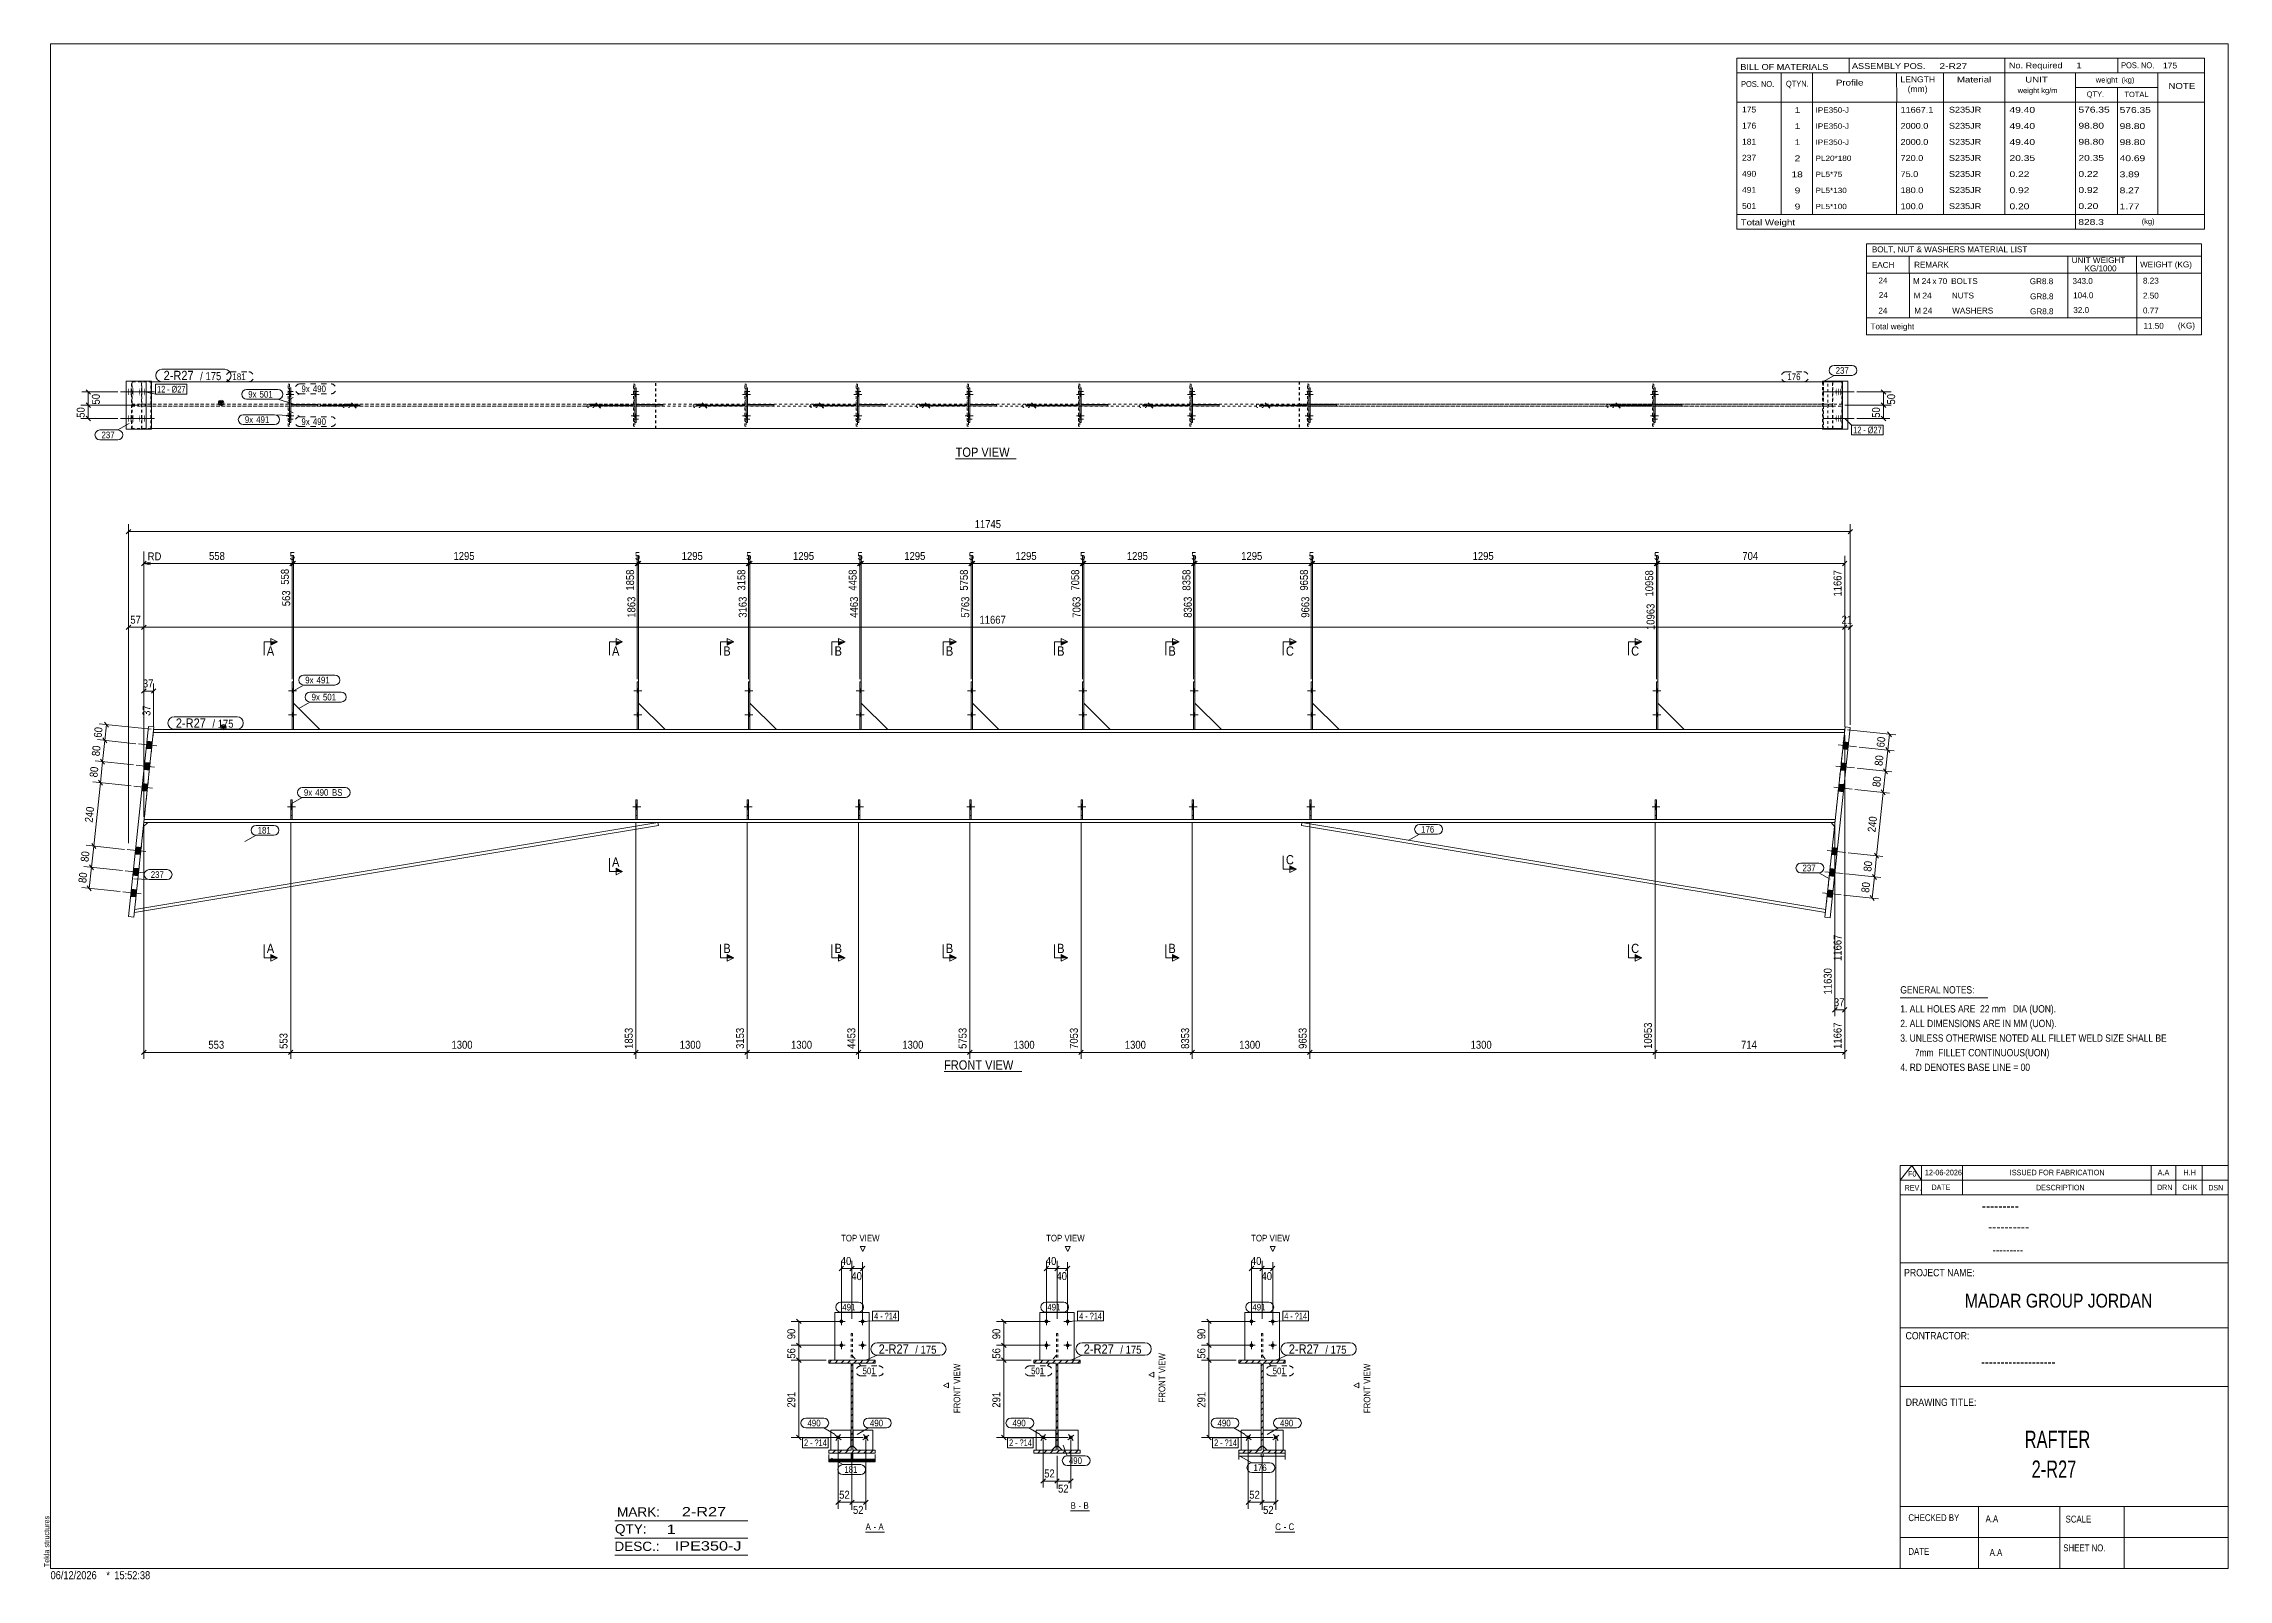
# Model space of a CAD drawing. Header units: millimetres. Extents: x 2 to 825, y 1 to 579.
import ezdxf

# ---------------------------------------------------------------- set-up
doc = ezdxf.new("R2010")
doc.units = ezdxf.units.MM
for name, pattern in [('XKITLINE00', [0]), ('XKITLINE01', [4, 1, -1, 1, -1]), ('XKITLINE02', [4, 2, -2])]:
    doc.linetypes.add(name, pattern=pattern)
for name, color, linetype, lineweight in [('Bolt', 3, 'Continuous', 0), ('BoltMark', 7, 'Continuous', 0), ('Dimensions', 7, 'Continuous', 0), ('DrawingSheet', 5, 'Continuous', 0), ('OtherObjectType', 7, 'Continuous', 0), ('Part', 2, 'Continuous', 0), ('PartMark', 7, 'Continuous', 0), ('Section', 6, 'Continuous', 0)]:
    doc.layers.add(name, color=color, linetype=linetype, lineweight=lineweight)
doc.styles.add('@ARIAL_UNICODE_MS_BOLD', font='ARIAL.TTF')
doc.styles.add('ARIAL', font='ARIAL.TTF')
doc.styles.add('ARIAL_NARROW', font='ARIALN.TTF')
doc.styles.add('COMIC_SANS_MS_BOLD', font='COMICBD.TTF')
doc.styles.add('SWIS721_EX_BT', font='ARIAL.TTF')
doc.styles.add('SWISSE', font='ARIAL.TTF')

# ---------------------------------------------------------------- blocks, each defined once
blk = doc.blocks.new('*A1')
at = {"layer": 'Part', "color": 7, "linetype": 'XKITLINE00', "lineweight": 0}
for p, q in [((375.21, 82.34), (376.31, 83.44)), ((375.21, 82.34), (375.21, 82.34)), ((377.57, 82.34), (378.67, 83.44)), ((379.93, 82.34), (381.03, 83.44)), ((382.28, 82.34), (383.38, 83.44)), ((384.64, 82.34), (385.74, 83.44)), ((387, 82.34), (388.1, 83.44)), ((389.36, 82.34), (390.46, 83.44)), ((391.71, 82.34), (392.71, 83.34)), ((383.61, 81.31), (384.31, 82.01)), ((383.61, 78.96), (384.31, 79.66)), ((383.61, 76.6), (384.31, 77.3)), ((383.61, 74.24), (384.31, 74.94)), ((383.61, 71.88), (384.31, 72.58)), ((383.61, 69.53), (384.31, 70.23)), ((383.61, 67.17), (384.31, 67.87)), ((383.61, 64.81), (384.31, 65.51)), ((383.61, 62.46), (384.31, 63.16)), ((383.61, 60.1), (384.31, 60.8)), ((383.61, 57.74), (384.31, 58.44)), ((375.22, 49.34), (375.42, 49.54)), ((376.67, 48.44), (377.77, 49.54)), ((379.03, 48.44), (380.13, 49.54)), ((381.39, 48.44), (382.49, 49.54)), ((383.61, 55.38), (384.31, 56.08)), ((383.61, 53.03), (384.31, 53.73)), ((383.61, 50.67), (384.31, 51.37)), ((383.74, 48.44), (384.84, 49.54)), ((386.1, 48.44), (387.2, 49.54)), ((388.46, 48.44), (389.56, 49.54)), ((390.82, 48.44), (391.92, 49.54))]:
    blk.add_line(p, q, dxfattribs=at)
blk = doc.blocks.new('*A2')
at = {"layer": 'Part', "color": 7, "linetype": 'XKITLINE00', "lineweight": 0}
for p, q in [((452.42, 82.34), (453.52, 83.44)), ((452.42, 82.34), (452.42, 82.34)), ((454.78, 82.34), (455.88, 83.44)), ((457.14, 82.34), (458.24, 83.44)), ((459.5, 82.34), (460.6, 83.44)), ((461.85, 82.34), (462.95, 83.44)), ((464.21, 82.34), (465.31, 83.44)), ((466.57, 82.34), (467.67, 83.44)), ((468.93, 82.34), (469.92, 83.34)), ((460.82, 81.31), (461.52, 82.01)), ((460.82, 78.96), (461.52, 79.66)), ((460.82, 76.6), (461.52, 77.3)), ((460.82, 74.24), (461.52, 74.94)), ((460.82, 71.88), (461.52, 72.58)), ((460.82, 69.53), (461.52, 70.23)), ((460.82, 67.17), (461.52, 67.87)), ((460.82, 64.81), (461.52, 65.51)), ((460.82, 62.46), (461.52, 63.16)), ((460.82, 60.1), (461.52, 60.8)), ((460.82, 57.74), (461.52, 58.44)), ((452.43, 49.34), (452.63, 49.54)), ((453.88, 48.44), (454.98, 49.54)), ((456.24, 48.44), (457.34, 49.54)), ((458.6, 48.44), (459.7, 49.54)), ((460.82, 55.38), (461.52, 56.08)), ((460.82, 53.03), (461.52, 53.73)), ((460.82, 50.67), (461.52, 51.37)), ((460.96, 48.44), (462.06, 49.54)), ((463.31, 48.44), (464.41, 49.54)), ((465.67, 48.44), (466.77, 49.54)), ((468.03, 48.44), (469.13, 49.54))]:
    blk.add_line(p, q, dxfattribs=at)
blk = doc.blocks.new('*A3')
at = {"layer": 'Part', "color": 7, "linetype": 'XKITLINE00', "lineweight": 0}
for p, q in [((298, 82.34), (299.1, 83.44)), ((298, 82.34), (298, 82.34)), ((300.36, 82.34), (301.46, 83.44)), ((302.72, 82.34), (303.82, 83.44)), ((305.07, 82.34), (306.17, 83.44)), ((307.43, 82.34), (308.53, 83.44)), ((309.79, 82.34), (310.89, 83.44)), ((312.15, 82.34), (313.25, 83.44)), ((314.5, 82.34), (315.5, 83.34)), ((306.4, 81.31), (307.1, 82.01)), ((306.4, 78.96), (307.1, 79.66)), ((306.4, 76.6), (307.1, 77.3)), ((306.4, 74.24), (307.1, 74.94)), ((306.4, 71.88), (307.1, 72.58)), ((306.4, 69.53), (307.1, 70.23)), ((306.4, 67.17), (307.1, 67.87)), ((306.4, 64.81), (307.1, 65.51)), ((306.4, 62.46), (307.1, 63.16)), ((306.4, 60.1), (307.1, 60.8)), ((306.4, 57.74), (307.1, 58.44)), ((298, 49.34), (298.2, 49.54)), ((299.46, 48.44), (300.56, 49.54)), ((301.82, 48.44), (302.92, 49.54)), ((304.18, 48.44), (305.28, 49.54)), ((306.4, 55.38), (307.1, 56.08)), ((306.4, 53.03), (307.1, 53.73)), ((306.4, 50.67), (307.1, 51.37)), ((306.53, 48.44), (307.63, 49.54)), ((308.89, 48.44), (309.99, 49.54)), ((311.25, 48.44), (312.35, 49.54)), ((313.6, 48.44), (314.7, 49.54))]:
    blk.add_line(p, q, dxfattribs=at)
blk = doc.blocks.new('*A4')
at = {"layer": 'Part', "color": 7, "linetype": 'XKITLINE00', "lineweight": 0}
for p, q in [((298.45, 45.56), (298, 46.01)), ((298.23, 45.34), (298, 45.56)), ((298.67, 45.79), (298.23, 46.23)), ((298.45, 45.12), (298.23, 45.34)), ((298.9, 45.12), (298.45, 45.56)), ((299.35, 45.12), (298.67, 45.79)), ((298.9, 46.01), (298.68, 46.23)), ((299.79, 45.12), (298.9, 46.01)), ((300.24, 45.12), (299.13, 46.23)), ((300.69, 45.12), (299.57, 46.23)), ((301.14, 45.12), (300.02, 46.23)), ((301.59, 45.12), (300.47, 46.23)), ((302.03, 45.12), (300.92, 46.23)), ((302.48, 45.12), (301.37, 46.23)), ((302.93, 45.12), (301.82, 46.23)), ((303.38, 45.12), (302.26, 46.23)), ((303.83, 45.12), (302.71, 46.23)), ((304.27, 45.12), (303.16, 46.23)), ((304.72, 45.12), (303.61, 46.23)), ((305.17, 45.12), (304.06, 46.23)), ((305.62, 45.12), (304.5, 46.23)), ((306.07, 45.12), (304.95, 46.23)), ((306.52, 45.12), (305.4, 46.23)), ((306.96, 45.12), (305.85, 46.23)), ((307.41, 45.12), (306.3, 46.23)), ((307.1, 47.67), (306.4, 48.37)), ((307.1, 47.22), (306.4, 47.92)), ((307.1, 46.77), (306.4, 47.47)), ((307.1, 46.32), (306.4, 47.02)), ((307.86, 45.12), (306.4, 46.58)), ((307.1, 48.12), (306.77, 48.44)), ((308.31, 45.12), (307.19, 46.23)), ((308.76, 45.12), (307.64, 46.23)), ((309.2, 45.12), (308.09, 46.23)), ((309.65, 45.12), (308.54, 46.23)), ((310.1, 45.12), (308.99, 46.23)), ((310.55, 45.12), (309.43, 46.23)), ((311, 45.12), (309.88, 46.23)), ((311.44, 45.12), (310.33, 46.23)), ((311.89, 45.12), (310.78, 46.23)), ((312.34, 45.12), (311.23, 46.23)), ((312.79, 45.12), (311.67, 46.23)), ((313.24, 45.12), (312.12, 46.23)), ((313.69, 45.12), (312.57, 46.23)), ((314.13, 45.12), (313.02, 46.23)), ((314.58, 45.12), (313.47, 46.23)), ((315.03, 45.12), (313.91, 46.23)), ((315.48, 45.12), (314.36, 46.23)), ((315.5, 45.54), (314.81, 46.23)), ((315.5, 45.99), (315.26, 46.23))]:
    blk.add_line(p, q, dxfattribs=at)
blk = doc.blocks.new('*A5')
at = {"layer": 'Bolt'}
for points in [[(435.4, 336.12), (435.9, 336.12), (435.9, 334.72), (435.4, 334.72)], [(435.4, 336.12), (435.9, 336.12), (435.9, 334.72), (435.4, 334.72)], [(435.4, 327.12), (435.9, 327.12), (435.9, 325.72), (435.4, 325.72)], [(435.4, 327.12), (435.9, 327.12), (435.9, 325.72), (435.4, 325.72)]]:
    blk.add_hatch(color=3, dxfattribs=at).paths.add_polyline_path(points, flags=17)
at = {"layer": 'Bolt', "color": 3, "linetype": 'XKITLINE00', "lineweight": 0}
for p, q in [((437.06, 335.42), (434.06, 335.42)), ((437.06, 335.42), (434.06, 335.42)), ((435.9, 336.12), (435.4, 336.12)), ((435.9, 336.12), (435.4, 336.12)), ((435.9, 334.72), (435.4, 334.72)), ((435.9, 334.72), (435.4, 334.72)), ((437.06, 326.42), (434.06, 326.42)), ((437.06, 326.42), (434.06, 326.42)), ((435.9, 327.12), (435.4, 327.12)), ((435.9, 327.12), (435.4, 327.12)), ((435.9, 325.72), (435.4, 325.72)), ((435.9, 325.72), (435.4, 325.72))]:
    blk.add_line(p, q, dxfattribs=at)
blk = doc.blocks.new('*A6')
at = {"layer": 'Bolt', "color": 3, "linetype": 'XKITLINE02', "lineweight": 0}
for p, q in [((481, 291.72), (478, 291.72)), ((479.65, 292.71), (479.15, 292.71)), ((479.65, 290.74), (479.15, 290.74))]:
    blk.add_line(p, q, dxfattribs=at)
blk = doc.blocks.new('*A7')
at = {"layer": 'Bolt'}
for points in [[(479.65, 336.12), (480.15, 336.12), (480.15, 334.72), (479.65, 334.72)], [(479.65, 336.12), (480.15, 336.12), (480.15, 334.72), (479.65, 334.72)], [(479.65, 327.12), (480.15, 327.12), (480.15, 325.72), (479.65, 325.72)], [(479.65, 327.12), (480.15, 327.12), (480.15, 325.72), (479.65, 325.72)]]:
    blk.add_hatch(color=3, dxfattribs=at).paths.add_polyline_path(points, flags=17)
at = {"layer": 'Bolt', "color": 3, "linetype": 'XKITLINE00', "lineweight": 0}
for p, q in [((481.31, 335.42), (478.31, 335.42)), ((481.31, 335.42), (478.31, 335.42)), ((480.15, 336.12), (479.65, 336.12)), ((480.15, 336.12), (479.65, 336.12)), ((480.15, 334.72), (479.65, 334.72)), ((480.15, 334.72), (479.65, 334.72)), ((481.31, 326.42), (478.31, 326.42)), ((481.31, 326.42), (478.31, 326.42)), ((480.15, 327.12), (479.65, 327.12)), ((480.15, 327.12), (479.65, 327.12)), ((480.15, 325.72), (479.65, 325.72)), ((480.15, 325.72), (479.65, 325.72))]:
    blk.add_line(p, q, dxfattribs=at)
blk = doc.blocks.new('*A8')
at = {"layer": 'Bolt', "color": 3, "linetype": 'XKITLINE02', "lineweight": 0}
for p, q in [((611, 291.72), (608, 291.72)), ((609.65, 292.71), (609.15, 292.71)), ((609.65, 290.74), (609.15, 290.74))]:
    blk.add_line(p, q, dxfattribs=at)
blk = doc.blocks.new('*A9')
at = {"layer": 'Bolt'}
for points in [[(609.65, 336.12), (610.15, 336.12), (610.15, 334.72), (609.65, 334.72)], [(609.65, 336.12), (610.15, 336.12), (610.15, 334.72), (609.65, 334.72)], [(609.65, 327.12), (610.15, 327.12), (610.15, 325.72), (609.65, 325.72)], [(609.65, 327.12), (610.15, 327.12), (610.15, 325.72), (609.65, 325.72)]]:
    blk.add_hatch(color=3, dxfattribs=at).paths.add_polyline_path(points, flags=17)
at = {"layer": 'Bolt', "color": 3, "linetype": 'XKITLINE00', "lineweight": 0}
for p, q in [((611.31, 335.42), (608.31, 335.42)), ((611.31, 335.42), (608.31, 335.42)), ((610.15, 336.12), (609.65, 336.12)), ((610.15, 336.12), (609.65, 336.12)), ((610.15, 334.72), (609.65, 334.72)), ((610.15, 334.72), (609.65, 334.72)), ((611.31, 326.42), (608.31, 326.42)), ((611.31, 326.42), (608.31, 326.42)), ((610.15, 327.12), (609.65, 327.12)), ((610.15, 327.12), (609.65, 327.12)), ((610.15, 325.72), (609.65, 325.72)), ((610.15, 325.72), (609.65, 325.72))]:
    blk.add_line(p, q, dxfattribs=at)
blk = doc.blocks.new('*A10')
at = {"layer": 'Bolt'}
for points in [[(43.03, 313.51), (41.04, 313.72), (41.32, 316.41), (43.31, 316.2)], [(43.03, 313.51), (41.04, 313.72), (41.32, 316.41), (43.31, 316.2)], [(42.19, 305.56), (40.2, 305.77), (40.48, 308.45), (42.47, 308.24)], [(42.19, 305.56), (40.2, 305.77), (40.48, 308.45), (42.47, 308.24)], [(41.35, 297.6), (39.36, 297.81), (39.64, 300.5), (41.63, 300.29)], [(41.35, 297.6), (39.36, 297.81), (39.64, 300.5), (41.63, 300.29)], [(38.83, 273.74), (36.84, 273.95), (37.12, 276.63), (39.11, 276.42)], [(38.83, 273.74), (36.84, 273.95), (37.12, 276.63), (39.11, 276.42)], [(37.99, 265.78), (36, 265.99), (36.28, 268.67), (38.27, 268.46)], [(37.99, 265.78), (36, 265.99), (36.28, 268.67), (38.27, 268.46)], [(37.15, 257.82), (35.16, 258.03), (35.45, 260.72), (37.43, 260.51)], [(37.15, 257.82), (35.16, 258.03), (35.45, 260.72), (37.43, 260.51)]]:
    blk.add_hatch(color=3, dxfattribs=at).paths.add_polyline_path(points, flags=17)
at = {"layer": 'Bolt', "color": 3, "linetype": 'XKITLINE00', "lineweight": 0}
for p, q in [((38.05, 315.4), (45.01, 314.66)), ((38.05, 315.4), (45.01, 314.66)), ((41.04, 313.72), (43.03, 313.51)), ((41.04, 313.72), (43.03, 313.51)), ((41.32, 316.41), (43.31, 316.2)), ((41.32, 316.41), (43.31, 316.2)), ((37.21, 307.44), (44.17, 306.71)), ((37.21, 307.44), (44.17, 306.71)), ((40.2, 305.77), (42.19, 305.56)), ((40.2, 305.77), (42.19, 305.56)), ((40.48, 308.45), (42.47, 308.24)), ((40.48, 308.45), (42.47, 308.24)), ((36.37, 299.49), (43.33, 298.75)), ((36.37, 299.49), (43.33, 298.75)), ((39.36, 297.81), (41.35, 297.6)), ((39.36, 297.81), (41.35, 297.6)), ((39.64, 300.5), (41.63, 300.29)), ((39.64, 300.5), (41.63, 300.29)), ((33.85, 275.62), (40.81, 274.88)), ((33.85, 275.62), (40.81, 274.88)), ((36.84, 273.95), (38.83, 273.74)), ((36.84, 273.95), (38.83, 273.74)), ((37.12, 276.63), (39.11, 276.42)), ((37.12, 276.63), (39.11, 276.42)), ((33.01, 267.66), (39.97, 266.93)), ((33.01, 267.66), (39.97, 266.93)), ((36, 265.99), (37.99, 265.78)), ((36, 265.99), (37.99, 265.78)), ((36.28, 268.67), (38.27, 268.46)), ((36.28, 268.67), (38.27, 268.46)), ((32.17, 259.71), (39.13, 258.97)), ((32.17, 259.71), (39.13, 258.97)), ((35.16, 258.03), (37.15, 257.82)), ((35.16, 258.03), (37.15, 257.82)), ((35.45, 260.72), (37.43, 260.51)), ((35.45, 260.72), (37.43, 260.51))]:
    blk.add_line(p, q, dxfattribs=at)
blk = doc.blocks.new('*A11')
at = {"layer": 'Bolt'}
for points in [[(681.78, 313.3), (679.79, 313.51), (680.07, 316.2), (682.06, 315.99)], [(681.78, 313.3), (679.79, 313.51), (680.07, 316.2), (682.06, 315.99)], [(680.94, 305.35), (678.95, 305.56), (679.24, 308.24), (681.22, 308.03)], [(680.94, 305.35), (678.95, 305.56), (679.24, 308.24), (681.22, 308.03)], [(680.1, 297.39), (678.11, 297.6), (678.4, 300.29), (680.39, 300.08)], [(680.1, 297.39), (678.11, 297.6), (678.4, 300.29), (680.39, 300.08)], [(677.58, 273.53), (675.6, 273.74), (675.88, 276.42), (677.87, 276.21)], [(677.58, 273.53), (675.6, 273.74), (675.88, 276.42), (677.87, 276.21)], [(676.75, 265.57), (674.76, 265.78), (675.04, 268.46), (677.03, 268.25)], [(676.75, 265.57), (674.76, 265.78), (675.04, 268.46), (677.03, 268.25)], [(675.91, 257.61), (673.92, 257.82), (674.2, 260.51), (676.19, 260.3)], [(675.91, 257.61), (673.92, 257.82), (674.2, 260.51), (676.19, 260.3)]]:
    blk.add_hatch(color=3, dxfattribs=at).paths.add_polyline_path(points, flags=17)
at = {"layer": 'Bolt', "color": 3, "linetype": 'XKITLINE00', "lineweight": 0}
for p, q in [((685.05, 314.32), (678.09, 315.05)), ((685.05, 314.32), (678.09, 315.05)), ((681.78, 313.3), (679.79, 313.51)), ((681.78, 313.3), (679.79, 313.51)), ((682.06, 315.99), (680.07, 316.2)), ((682.06, 315.99), (680.07, 316.2)), ((684.22, 306.36), (677.25, 307.1)), ((684.22, 306.36), (677.25, 307.1)), ((680.94, 305.35), (678.95, 305.56)), ((680.94, 305.35), (678.95, 305.56)), ((681.22, 308.03), (679.24, 308.24)), ((681.22, 308.03), (679.24, 308.24)), ((683.38, 298.41), (676.42, 299.14)), ((683.38, 298.41), (676.42, 299.14)), ((680.1, 297.39), (678.11, 297.6)), ((680.1, 297.39), (678.11, 297.6)), ((680.39, 300.08), (678.4, 300.29)), ((680.39, 300.08), (678.4, 300.29)), ((680.86, 274.54), (673.9, 275.27)), ((680.86, 274.54), (673.9, 275.27)), ((677.58, 273.53), (675.6, 273.74)), ((677.58, 273.53), (675.6, 273.74)), ((677.87, 276.21), (675.88, 276.42)), ((677.87, 276.21), (675.88, 276.42)), ((680.02, 266.58), (673.06, 267.32)), ((680.02, 266.58), (673.06, 267.32)), ((676.75, 265.57), (674.76, 265.78)), ((676.75, 265.57), (674.76, 265.78)), ((677.03, 268.25), (675.04, 268.46)), ((677.03, 268.25), (675.04, 268.46)), ((679.18, 258.63), (672.22, 259.36)), ((679.18, 258.63), (672.22, 259.36)), ((675.91, 257.61), (673.92, 257.82)), ((675.91, 257.61), (673.92, 257.82)), ((676.19, 260.3), (674.2, 260.51)), ((676.19, 260.3), (674.2, 260.51))]:
    blk.add_line(p, q, dxfattribs=at)
blk = doc.blocks.new('*A12')
at = {"layer": 'Part'}
blk.add_hatch(color=2, dxfattribs=at).paths.add_polyline_path([(69.3, 322.22), (70.9, 322.22), (70.1, 320.82)], flags=17)
at = {"layer": 'Part', "color": 7, "linetype": 'XKITLINE01', "lineweight": 0}
for p, q in [((43.8, 320.82), (40.1, 285.82)), ((676.87, 285.82), (680.56, 320.82))]:
    blk.add_line(p, q, dxfattribs=at)
at = {"layer": 'Part', "color": 2, "linetype": 'XKITLINE00', "lineweight": 0}
for p, q in [((251.4, 320.82), (43.8, 320.82)), ((70.1, 320.82), (69.3, 322.22)), ((69.3, 322.22), (70.9, 322.22)), ((70.9, 322.22), (70.1, 320.82)), ((293.3, 320.82), (251.5, 320.82)), ((335.2, 320.82), (293.4, 320.82)), ((377.1, 320.82), (335.3, 320.82)), ((419, 320.82), (377.2, 320.82)), ((460.9, 320.82), (419.1, 320.82)), ((680.56, 320.82), (461, 320.82)), ((251.4, 319.72), (43.68, 319.72)), ((293.3, 319.72), (251.5, 319.72)), ((335.2, 319.72), (293.4, 319.72)), ((377.1, 319.72), (335.3, 319.72)), ((419, 319.72), (377.2, 319.72)), ((460.9, 319.72), (419.1, 319.72)), ((680.45, 319.72), (461, 319.72)), ((40.1, 285.82), (251.4, 285.82)), ((251.4, 286.92), (40.22, 286.92)), ((293.3, 286.92), (251.5, 286.92)), ((251.5, 285.82), (293.3, 285.82)), ((335.2, 286.92), (293.4, 286.92)), ((293.4, 285.82), (335.2, 285.82)), ((377.1, 286.92), (335.3, 286.92)), ((335.3, 285.82), (377.1, 285.82)), ((419, 286.92), (377.2, 286.92)), ((377.2, 285.82), (419, 285.82)), ((460.9, 286.92), (419.1, 286.92)), ((419.1, 285.82), (460.9, 285.82)), ((676.99, 286.92), (461, 286.92)), ((461, 285.82), (676.87, 285.82))]:
    blk.add_line(p, q, dxfattribs=at)
blk.add_circle((70.1, 321.72), 1, dxfattribs=at)
blk = doc.blocks.new('*A13')
at = {"layer": 'Part', "color": 2, "linetype": 'XKITLINE00', "lineweight": 0}
for p, q in [((95.4, 286.92), (95.4, 294.42)), ((95.4, 294.42), (95.9, 294.42)), ((95.9, 294.42), (95.9, 286.92))]:
    blk.add_line(p, q, dxfattribs=at)
at = {"layer": 'Part', "color": 7, "linetype": 'XKITLINE01', "lineweight": 0}
for p, q in [((95.4, 288.42), (95.9, 288.42)), ((95.9, 286.92), (95.4, 286.92))]:
    blk.add_line(p, q, dxfattribs=at)
blk = doc.blocks.new('*A14')
at = {"layer": 'Part', "color": 2, "linetype": 'XKITLINE00', "lineweight": 0}
for p, q in [((225.4, 286.92), (225.4, 294.42)), ((225.4, 294.42), (225.9, 294.42)), ((225.9, 294.42), (225.9, 286.92))]:
    blk.add_line(p, q, dxfattribs=at)
at = {"layer": 'Part', "color": 7, "linetype": 'XKITLINE01', "lineweight": 0}
for p, q in [((225.4, 288.42), (225.9, 288.42)), ((225.9, 286.92), (225.4, 286.92))]:
    blk.add_line(p, q, dxfattribs=at)
blk = doc.blocks.new('*A15')
at = {"layer": 'Part', "color": 2, "linetype": 'XKITLINE00', "lineweight": 0}
for p, q in [((267.3, 286.92), (267.3, 294.42)), ((267.3, 294.42), (267.8, 294.42)), ((267.8, 294.42), (267.8, 286.92))]:
    blk.add_line(p, q, dxfattribs=at)
at = {"layer": 'Part', "color": 7, "linetype": 'XKITLINE01', "lineweight": 0}
for p, q in [((267.3, 288.42), (267.8, 288.42)), ((267.8, 286.92), (267.3, 286.92))]:
    blk.add_line(p, q, dxfattribs=at)
blk = doc.blocks.new('*A16')
at = {"layer": 'Part', "color": 2, "linetype": 'XKITLINE00', "lineweight": 0}
for p, q in [((351.1, 286.92), (351.1, 294.42)), ((351.1, 294.42), (351.6, 294.42)), ((351.6, 294.42), (351.6, 286.92))]:
    blk.add_line(p, q, dxfattribs=at)
at = {"layer": 'Part', "color": 7, "linetype": 'XKITLINE01', "lineweight": 0}
for p, q in [((351.1, 288.42), (351.6, 288.42)), ((351.6, 286.92), (351.1, 286.92))]:
    blk.add_line(p, q, dxfattribs=at)
blk = doc.blocks.new('*A17')
at = {"layer": 'Part', "color": 2, "linetype": 'XKITLINE00', "lineweight": 0}
for p, q in [((309.2, 286.92), (309.2, 294.42)), ((309.2, 294.42), (309.7, 294.42)), ((309.7, 294.42), (309.7, 286.92))]:
    blk.add_line(p, q, dxfattribs=at)
at = {"layer": 'Part', "color": 7, "linetype": 'XKITLINE01', "lineweight": 0}
for p, q in [((309.2, 288.42), (309.7, 288.42)), ((309.7, 286.92), (309.2, 286.92))]:
    blk.add_line(p, q, dxfattribs=at)
blk = doc.blocks.new('*A18')
at = {"layer": 'Part', "color": 2, "linetype": 'XKITLINE00', "lineweight": 0}
for p, q in [((393, 286.92), (393, 294.42)), ((393, 294.42), (393.5, 294.42)), ((393.5, 294.42), (393.5, 286.92))]:
    blk.add_line(p, q, dxfattribs=at)
at = {"layer": 'Part', "color": 7, "linetype": 'XKITLINE01', "lineweight": 0}
for p, q in [((393, 288.42), (393.5, 288.42)), ((393.5, 286.92), (393, 286.92))]:
    blk.add_line(p, q, dxfattribs=at)
blk = doc.blocks.new('*A19')
at = {"layer": 'Part', "color": 2, "linetype": 'XKITLINE00', "lineweight": 0}
for p, q in [((434.9, 286.92), (434.9, 294.42)), ((434.9, 294.42), (435.4, 294.42)), ((435.4, 294.42), (435.4, 286.92))]:
    blk.add_line(p, q, dxfattribs=at)
at = {"layer": 'Part', "color": 7, "linetype": 'XKITLINE01', "lineweight": 0}
for p, q in [((434.9, 288.42), (435.4, 288.42)), ((435.4, 286.92), (434.9, 286.92))]:
    blk.add_line(p, q, dxfattribs=at)
blk = doc.blocks.new('*A20')
at = {"layer": 'Part', "color": 2, "linetype": 'XKITLINE00', "lineweight": 0}
for p, q in [((479.15, 286.92), (479.15, 294.42)), ((479.15, 294.42), (479.65, 294.42)), ((479.65, 294.42), (479.65, 286.92))]:
    blk.add_line(p, q, dxfattribs=at)
at = {"layer": 'Part', "color": 7, "linetype": 'XKITLINE01', "lineweight": 0}
for p, q in [((479.15, 288.42), (479.65, 288.42)), ((479.65, 286.92), (479.15, 286.92))]:
    blk.add_line(p, q, dxfattribs=at)
blk = doc.blocks.new('*A21')
at = {"layer": 'Part', "color": 2, "linetype": 'XKITLINE00', "lineweight": 0}
for p, q in [((609.15, 286.92), (609.15, 294.42)), ((609.15, 294.42), (609.65, 294.42)), ((609.65, 294.42), (609.65, 286.92))]:
    blk.add_line(p, q, dxfattribs=at)
at = {"layer": 'Part', "color": 7, "linetype": 'XKITLINE01', "lineweight": 0}
for p, q in [((609.15, 288.42), (609.65, 288.42)), ((609.65, 286.92), (609.15, 286.92))]:
    blk.add_line(p, q, dxfattribs=at)
blk = doc.blocks.new('*A22')
at = {"layer": 'Part', "color": 7, "linetype": 'XKITLINE01', "lineweight": 0}
for p, q in [((95.4, 294.42), (95.4, 286.92)), ((95.9, 294.42), (95.4, 294.42)), ((95.4, 288.42), (95.9, 288.42)), ((95.9, 286.92), (95.9, 294.42)), ((95.4, 286.92), (95.9, 286.92))]:
    blk.add_line(p, q, dxfattribs=at)
blk = doc.blocks.new('*A23')
at = {"layer": 'Part', "color": 2, "linetype": 'XKITLINE00', "lineweight": 0}
blk.add_line((106.4, 320.82), (96.4, 330.82), dxfattribs=at)
at = {"layer": 'Part', "color": 7, "linetype": 'XKITLINE01', "lineweight": 0}
for p, q in [((96.4, 330.82), (96.4, 320.82)), ((96.4, 320.82), (106.4, 320.82))]:
    blk.add_line(p, q, dxfattribs=at)
blk = doc.blocks.new('*A24')
at = {"layer": 'Part', "color": 2, "linetype": 'XKITLINE00', "lineweight": 0}
for p, q in [((95.9, 320.82), (95.9, 338.82)), ((95.9, 338.82), (96.4, 338.82)), ((96.4, 338.82), (96.4, 320.82))]:
    blk.add_line(p, q, dxfattribs=at)
at = {"layer": 'Part', "color": 7, "linetype": 'XKITLINE01', "lineweight": 0}
blk.add_line((96.4, 320.82), (95.9, 320.82), dxfattribs=at)
blk = doc.blocks.new('*A25')
at = {"layer": 'Part', "color": 7, "linetype": 'XKITLINE01', "lineweight": 0}
for p, q in [((225.4, 294.42), (225.4, 286.92)), ((225.9, 294.42), (225.4, 294.42)), ((225.4, 288.42), (225.9, 288.42)), ((225.9, 286.92), (225.9, 294.42)), ((225.4, 286.92), (225.9, 286.92))]:
    blk.add_line(p, q, dxfattribs=at)
blk = doc.blocks.new('*A26')
at = {"layer": 'Part', "color": 2, "linetype": 'XKITLINE00', "lineweight": 0}
blk.add_line((236.4, 320.82), (226.4, 330.82), dxfattribs=at)
at = {"layer": 'Part', "color": 7, "linetype": 'XKITLINE01', "lineweight": 0}
for p, q in [((226.4, 330.82), (226.4, 320.82)), ((226.4, 320.82), (236.4, 320.82))]:
    blk.add_line(p, q, dxfattribs=at)
blk = doc.blocks.new('*A27')
at = {"layer": 'Part', "color": 2, "linetype": 'XKITLINE00', "lineweight": 0}
for p, q in [((225.9, 320.82), (225.9, 338.82)), ((225.9, 338.82), (226.4, 338.82)), ((226.4, 338.82), (226.4, 320.82))]:
    blk.add_line(p, q, dxfattribs=at)
at = {"layer": 'Part', "color": 7, "linetype": 'XKITLINE01', "lineweight": 0}
blk.add_line((226.4, 320.82), (225.9, 320.82), dxfattribs=at)
blk = doc.blocks.new('*A28')
at = {"layer": 'Part', "color": 7, "linetype": 'XKITLINE01', "lineweight": 0}
for p, q in [((267.3, 294.42), (267.3, 286.92)), ((267.8, 294.42), (267.3, 294.42)), ((267.3, 288.42), (267.8, 288.42)), ((267.8, 286.92), (267.8, 294.42)), ((267.3, 286.92), (267.8, 286.92))]:
    blk.add_line(p, q, dxfattribs=at)
blk = doc.blocks.new('*A29')
at = {"layer": 'Part', "color": 2, "linetype": 'XKITLINE00', "lineweight": 0}
blk.add_line((278.3, 320.82), (268.3, 330.82), dxfattribs=at)
at = {"layer": 'Part', "color": 7, "linetype": 'XKITLINE01', "lineweight": 0}
for p, q in [((268.3, 330.82), (268.3, 320.82)), ((268.3, 320.82), (278.3, 320.82))]:
    blk.add_line(p, q, dxfattribs=at)
blk = doc.blocks.new('*A30')
at = {"layer": 'Part', "color": 2, "linetype": 'XKITLINE00', "lineweight": 0}
for p, q in [((267.8, 320.82), (267.8, 338.82)), ((267.8, 338.82), (268.3, 338.82)), ((268.3, 338.82), (268.3, 320.82))]:
    blk.add_line(p, q, dxfattribs=at)
at = {"layer": 'Part', "color": 7, "linetype": 'XKITLINE01', "lineweight": 0}
blk.add_line((268.3, 320.82), (267.8, 320.82), dxfattribs=at)
blk = doc.blocks.new('*A31')
at = {"layer": 'Part', "color": 7, "linetype": 'XKITLINE01', "lineweight": 0}
for p, q in [((309.2, 294.42), (309.2, 286.92)), ((309.7, 294.42), (309.2, 294.42)), ((309.2, 288.42), (309.7, 288.42)), ((309.7, 286.92), (309.7, 294.42)), ((309.2, 286.92), (309.7, 286.92))]:
    blk.add_line(p, q, dxfattribs=at)
blk = doc.blocks.new('*A32')
at = {"layer": 'Part', "color": 2, "linetype": 'XKITLINE00', "lineweight": 0}
blk.add_line((320.2, 320.82), (310.2, 330.82), dxfattribs=at)
at = {"layer": 'Part', "color": 7, "linetype": 'XKITLINE01', "lineweight": 0}
for p, q in [((310.2, 330.82), (310.2, 320.82)), ((310.2, 320.82), (320.2, 320.82))]:
    blk.add_line(p, q, dxfattribs=at)
blk = doc.blocks.new('*A33')
at = {"layer": 'Part', "color": 2, "linetype": 'XKITLINE00', "lineweight": 0}
for p, q in [((310.2, 338.82), (309.7, 338.82)), ((309.7, 338.82), (309.7, 320.82)), ((310.2, 320.82), (310.2, 338.82))]:
    blk.add_line(p, q, dxfattribs=at)
at = {"layer": 'Part', "color": 7, "linetype": 'XKITLINE01', "lineweight": 0}
blk.add_line((309.7, 320.82), (310.2, 320.82), dxfattribs=at)
blk = doc.blocks.new('*A34')
at = {"layer": 'Part', "color": 7, "linetype": 'XKITLINE01', "lineweight": 0}
for p, q in [((351.1, 294.42), (351.1, 286.92)), ((351.6, 294.42), (351.1, 294.42)), ((351.1, 288.42), (351.6, 288.42)), ((351.6, 286.92), (351.6, 294.42)), ((351.1, 286.92), (351.6, 286.92))]:
    blk.add_line(p, q, dxfattribs=at)
blk = doc.blocks.new('*A35')
at = {"layer": 'Part', "color": 2, "linetype": 'XKITLINE00', "lineweight": 0}
blk.add_line((362.1, 320.82), (352.1, 330.82), dxfattribs=at)
at = {"layer": 'Part', "color": 7, "linetype": 'XKITLINE01', "lineweight": 0}
for p, q in [((352.1, 330.82), (352.1, 320.82)), ((352.1, 320.82), (362.1, 320.82))]:
    blk.add_line(p, q, dxfattribs=at)
blk = doc.blocks.new('*A36')
at = {"layer": 'Part', "color": 2, "linetype": 'XKITLINE00', "lineweight": 0}
for p, q in [((352.1, 338.82), (351.6, 338.82)), ((351.6, 338.82), (351.6, 320.82)), ((352.1, 320.82), (352.1, 338.82))]:
    blk.add_line(p, q, dxfattribs=at)
at = {"layer": 'Part', "color": 7, "linetype": 'XKITLINE01', "lineweight": 0}
blk.add_line((351.6, 320.82), (352.1, 320.82), dxfattribs=at)
blk = doc.blocks.new('*A37')
at = {"layer": 'Part', "color": 7, "linetype": 'XKITLINE01', "lineweight": 0}
for p, q in [((393, 294.42), (393, 286.92)), ((393.5, 294.42), (393, 294.42)), ((393, 288.42), (393.5, 288.42)), ((393.5, 286.92), (393.5, 294.42)), ((393, 286.92), (393.5, 286.92))]:
    blk.add_line(p, q, dxfattribs=at)
blk = doc.blocks.new('*A38')
at = {"layer": 'Part', "color": 2, "linetype": 'XKITLINE00', "lineweight": 0}
blk.add_line((404, 320.82), (394, 330.82), dxfattribs=at)
at = {"layer": 'Part', "color": 7, "linetype": 'XKITLINE01', "lineweight": 0}
for p, q in [((394, 330.82), (394, 320.82)), ((394, 320.82), (404, 320.82))]:
    blk.add_line(p, q, dxfattribs=at)
blk = doc.blocks.new('*A39')
at = {"layer": 'Part', "color": 2, "linetype": 'XKITLINE00', "lineweight": 0}
for p, q in [((394, 338.82), (393.5, 338.82)), ((393.5, 338.82), (393.5, 320.82)), ((394, 320.82), (394, 338.82))]:
    blk.add_line(p, q, dxfattribs=at)
at = {"layer": 'Part', "color": 7, "linetype": 'XKITLINE01', "lineweight": 0}
blk.add_line((393.5, 320.82), (394, 320.82), dxfattribs=at)
blk = doc.blocks.new('*A40')
at = {"layer": 'Part', "color": 7, "linetype": 'XKITLINE01', "lineweight": 0}
for p, q in [((434.9, 294.42), (434.9, 286.92)), ((435.4, 294.42), (434.9, 294.42)), ((434.9, 288.42), (435.4, 288.42)), ((435.4, 286.92), (435.4, 294.42)), ((434.9, 286.92), (435.4, 286.92))]:
    blk.add_line(p, q, dxfattribs=at)
blk = doc.blocks.new('*A41')
at = {"layer": 'Part', "color": 2, "linetype": 'XKITLINE00', "lineweight": 0}
blk.add_line((445.9, 320.82), (435.9, 330.82), dxfattribs=at)
at = {"layer": 'Part', "color": 7, "linetype": 'XKITLINE01', "lineweight": 0}
for p, q in [((435.9, 330.82), (435.9, 320.82)), ((435.9, 320.82), (445.9, 320.82))]:
    blk.add_line(p, q, dxfattribs=at)
blk = doc.blocks.new('*A42')
at = {"layer": 'Part', "color": 2, "linetype": 'XKITLINE00', "lineweight": 0}
for p, q in [((435.9, 338.82), (435.4, 338.82)), ((435.4, 338.82), (435.4, 320.82)), ((435.9, 320.82), (435.9, 338.82))]:
    blk.add_line(p, q, dxfattribs=at)
at = {"layer": 'Part', "color": 7, "linetype": 'XKITLINE01', "lineweight": 0}
blk.add_line((435.4, 320.82), (435.9, 320.82), dxfattribs=at)
blk = doc.blocks.new('*A43')
at = {"layer": 'Part', "color": 7, "linetype": 'XKITLINE01', "lineweight": 0}
for p, q in [((479.15, 294.42), (479.15, 286.92)), ((479.65, 294.42), (479.15, 294.42)), ((479.15, 288.42), (479.65, 288.42)), ((479.65, 286.92), (479.65, 294.42)), ((479.15, 286.92), (479.65, 286.92))]:
    blk.add_line(p, q, dxfattribs=at)
blk = doc.blocks.new('*A44')
at = {"layer": 'Part', "color": 2, "linetype": 'XKITLINE00', "lineweight": 0}
blk.add_line((490.15, 320.82), (480.15, 330.82), dxfattribs=at)
at = {"layer": 'Part', "color": 7, "linetype": 'XKITLINE01', "lineweight": 0}
for p, q in [((480.15, 330.82), (480.15, 320.82)), ((480.15, 320.82), (490.15, 320.82))]:
    blk.add_line(p, q, dxfattribs=at)
blk = doc.blocks.new('*A45')
at = {"layer": 'Part', "color": 2, "linetype": 'XKITLINE00', "lineweight": 0}
for p, q in [((480.15, 338.82), (479.65, 338.82)), ((479.65, 338.82), (479.65, 320.82)), ((480.15, 320.82), (480.15, 338.82))]:
    blk.add_line(p, q, dxfattribs=at)
at = {"layer": 'Part', "color": 7, "linetype": 'XKITLINE01', "lineweight": 0}
blk.add_line((479.65, 320.82), (480.15, 320.82), dxfattribs=at)
blk = doc.blocks.new('*A46')
at = {"layer": 'Part', "color": 7, "linetype": 'XKITLINE01', "lineweight": 0}
for p, q in [((609.15, 294.42), (609.15, 286.92)), ((609.65, 294.42), (609.15, 294.42)), ((609.15, 288.42), (609.65, 288.42)), ((609.65, 286.92), (609.65, 294.42)), ((609.15, 286.92), (609.65, 286.92))]:
    blk.add_line(p, q, dxfattribs=at)
blk = doc.blocks.new('*A47')
at = {"layer": 'Part', "color": 2, "linetype": 'XKITLINE00', "lineweight": 0}
blk.add_line((620.15, 320.82), (610.15, 330.82), dxfattribs=at)
at = {"layer": 'Part', "color": 7, "linetype": 'XKITLINE01', "lineweight": 0}
for p, q in [((610.15, 330.82), (610.15, 320.82)), ((610.15, 320.82), (620.15, 320.82))]:
    blk.add_line(p, q, dxfattribs=at)
blk = doc.blocks.new('*A48')
at = {"layer": 'Part', "color": 2, "linetype": 'XKITLINE00', "lineweight": 0}
for p, q in [((610.15, 338.82), (609.65, 338.82)), ((609.65, 338.82), (609.65, 320.82)), ((610.15, 320.82), (610.15, 338.82))]:
    blk.add_line(p, q, dxfattribs=at)
at = {"layer": 'Part', "color": 7, "linetype": 'XKITLINE01', "lineweight": 0}
blk.add_line((609.65, 320.82), (610.15, 320.82), dxfattribs=at)
blk = doc.blocks.new('*A49')
at = {"layer": 'Part', "color": 2, "linetype": 'XKITLINE00', "lineweight": 0}
for p, q in [((34.36, 250.43), (41.91, 322.03)), ((43.9, 321.82), (36.35, 250.22)), ((43.9, 321.82), (41.91, 322.03)), ((36.35, 250.22), (34.36, 250.43))]:
    blk.add_line(p, q, dxfattribs=at)
blk = doc.blocks.new('*A50')
at = {"layer": 'Part', "color": 2, "linetype": 'XKITLINE00', "lineweight": 0}
for p, q in [((233.85, 284.74), (36.54, 252.01)), ((233.67, 285.82), (36.66, 253.15)), ((39.95, 284.37), (41.56, 285.82)), ((233.67, 285.82), (233.85, 284.74))]:
    blk.add_line(p, q, dxfattribs=at)
at = {"layer": 'Part', "color": 7, "linetype": 'XKITLINE01', "lineweight": 0}
for p, q in [((36.54, 252.01), (39.95, 284.37)), ((233.67, 285.82), (41.56, 285.82))]:
    blk.add_line(p, q, dxfattribs=at)
blk = doc.blocks.new('*A51')
at = {"layer": 'Part', "color": 2, "linetype": 'XKITLINE00', "lineweight": 0}
for p, q in [((476, 284.74), (476.18, 285.82)), ((673.3, 252.01), (476, 284.74)), ((673.42, 253.11), (476.18, 285.82)), ((676.72, 284.37), (675.41, 285.82))]:
    blk.add_line(p, q, dxfattribs=at)
at = {"layer": 'Part', "color": 7, "linetype": 'XKITLINE01', "lineweight": 0}
for p, q in [((675.41, 285.82), (476.18, 285.82)), ((676.72, 284.37), (673.3, 252.01))]:
    blk.add_line(p, q, dxfattribs=at)
blk = doc.blocks.new('*A52')
at = {"layer": 'Part', "color": 2, "linetype": 'XKITLINE00', "lineweight": 0}
for p, q in [((680.67, 321.82), (673.12, 250.22)), ((675.1, 250.01), (682.66, 321.61)), ((682.66, 321.61), (680.67, 321.82)), ((673.12, 250.22), (675.1, 250.01))]:
    blk.add_line(p, q, dxfattribs=at)
blk = doc.blocks.new('*A53')
at = {"layer": 'Bolt'}
blk.add_hatch(color=3, dxfattribs=at).paths.add_polyline_path([(95.9, 290.74), (95.4, 290.74), (95.4, 292.71), (95.9, 292.71)], flags=17)
at = {"layer": 'Bolt', "color": 3, "linetype": 'XKITLINE00', "lineweight": 0}
for p, q in [((97.25, 291.72), (94.25, 291.72)), ((95.9, 292.71), (95.4, 292.71)), ((95.9, 290.74), (95.4, 290.74))]:
    blk.add_line(p, q, dxfattribs=at)
blk = doc.blocks.new('*A54')
at = {"layer": 'Bolt'}
blk.add_hatch(color=3, dxfattribs=at).paths.add_polyline_path([(225.9, 290.74), (225.4, 290.74), (225.4, 292.71), (225.9, 292.71)], flags=17)
at = {"layer": 'Bolt', "color": 3, "linetype": 'XKITLINE00', "lineweight": 0}
for p, q in [((227.25, 291.72), (224.25, 291.72)), ((225.9, 292.71), (225.4, 292.71)), ((225.9, 290.74), (225.4, 290.74))]:
    blk.add_line(p, q, dxfattribs=at)
blk = doc.blocks.new('*A55')
at = {"layer": 'Bolt'}
blk.add_hatch(color=3, dxfattribs=at).paths.add_polyline_path([(267.8, 290.74), (267.3, 290.74), (267.3, 292.71), (267.8, 292.71)], flags=17)
at = {"layer": 'Bolt', "color": 3, "linetype": 'XKITLINE00', "lineweight": 0}
for p, q in [((269.15, 291.72), (266.15, 291.72)), ((267.8, 292.71), (267.3, 292.71)), ((267.8, 290.74), (267.3, 290.74))]:
    blk.add_line(p, q, dxfattribs=at)
blk = doc.blocks.new('*A56')
at = {"layer": 'Bolt'}
blk.add_hatch(color=3, dxfattribs=at).paths.add_polyline_path([(351.6, 290.74), (351.1, 290.74), (351.1, 292.71), (351.6, 292.71)], flags=17)
at = {"layer": 'Bolt', "color": 3, "linetype": 'XKITLINE00', "lineweight": 0}
for p, q in [((352.95, 291.72), (349.95, 291.72)), ((351.6, 292.71), (351.1, 292.71)), ((351.6, 290.74), (351.1, 290.74))]:
    blk.add_line(p, q, dxfattribs=at)
blk = doc.blocks.new('*A57')
at = {"layer": 'Bolt'}
blk.add_hatch(color=3, dxfattribs=at).paths.add_polyline_path([(309.7, 290.74), (309.2, 290.74), (309.2, 292.71), (309.7, 292.71)], flags=17)
at = {"layer": 'Bolt', "color": 3, "linetype": 'XKITLINE00', "lineweight": 0}
for p, q in [((311.05, 291.72), (308.05, 291.72)), ((309.7, 292.71), (309.2, 292.71)), ((309.7, 290.74), (309.2, 290.74))]:
    blk.add_line(p, q, dxfattribs=at)
blk = doc.blocks.new('*A58')
at = {"layer": 'Bolt'}
blk.add_hatch(color=3, dxfattribs=at).paths.add_polyline_path([(393.5, 290.74), (393, 290.74), (393, 292.71), (393.5, 292.71)], flags=17)
at = {"layer": 'Bolt', "color": 3, "linetype": 'XKITLINE00', "lineweight": 0}
for p, q in [((394.85, 291.72), (391.85, 291.72)), ((393.5, 292.71), (393, 292.71)), ((393.5, 290.74), (393, 290.74))]:
    blk.add_line(p, q, dxfattribs=at)
blk = doc.blocks.new('*A59')
at = {"layer": 'Bolt'}
blk.add_hatch(color=3, dxfattribs=at).paths.add_polyline_path([(435.4, 290.74), (434.9, 290.74), (434.9, 292.71), (435.4, 292.71)], flags=17)
at = {"layer": 'Bolt', "color": 3, "linetype": 'XKITLINE00', "lineweight": 0}
for p, q in [((436.75, 291.72), (433.75, 291.72)), ((435.4, 292.71), (434.9, 292.71)), ((435.4, 290.74), (434.9, 290.74))]:
    blk.add_line(p, q, dxfattribs=at)
blk = doc.blocks.new('*A60')
at = {"layer": 'Bolt'}
blk.add_hatch(color=3, dxfattribs=at).paths.add_polyline_path([(479.65, 290.74), (479.15, 290.74), (479.15, 292.71), (479.65, 292.71)], flags=17)
at = {"layer": 'Bolt', "color": 3, "linetype": 'XKITLINE00', "lineweight": 0}
for p, q in [((481, 291.72), (478, 291.72)), ((479.65, 292.71), (479.15, 292.71)), ((479.65, 290.74), (479.15, 290.74))]:
    blk.add_line(p, q, dxfattribs=at)
blk = doc.blocks.new('*A61')
at = {"layer": 'Bolt'}
blk.add_hatch(color=3, dxfattribs=at).paths.add_polyline_path([(609.65, 290.74), (609.15, 290.74), (609.15, 292.71), (609.65, 292.71)], flags=17)
at = {"layer": 'Bolt', "color": 3, "linetype": 'XKITLINE00', "lineweight": 0}
for p, q in [((611, 291.72), (608, 291.72)), ((609.65, 292.71), (609.15, 292.71)), ((609.65, 290.74), (609.15, 290.74))]:
    blk.add_line(p, q, dxfattribs=at)
blk = doc.blocks.new('*A62')
at = {"layer": 'Bolt', "color": 3, "linetype": 'XKITLINE02', "lineweight": 0}
for p, q in [((97.25, 291.72), (94.25, 291.72)), ((95.9, 292.71), (95.4, 292.71)), ((95.9, 290.74), (95.4, 290.74))]:
    blk.add_line(p, q, dxfattribs=at)
blk = doc.blocks.new('*A63')
at = {"layer": 'Bolt'}
for points in [[(95.9, 336.12), (96.4, 336.12), (96.4, 334.72), (95.9, 334.72)], [(95.9, 336.12), (96.4, 336.12), (96.4, 334.72), (95.9, 334.72)], [(95.9, 327.12), (96.4, 327.12), (96.4, 325.72), (95.9, 325.72)], [(95.9, 327.12), (96.4, 327.12), (96.4, 325.72), (95.9, 325.72)]]:
    blk.add_hatch(color=3, dxfattribs=at).paths.add_polyline_path(points, flags=17)
at = {"layer": 'Bolt', "color": 3, "linetype": 'XKITLINE00', "lineweight": 0}
for p, q in [((97.56, 335.42), (94.56, 335.42)), ((97.56, 335.42), (94.56, 335.42)), ((96.4, 336.12), (95.9, 336.12)), ((96.4, 336.12), (95.9, 336.12)), ((96.4, 334.72), (95.9, 334.72)), ((96.4, 334.72), (95.9, 334.72)), ((97.56, 326.42), (94.56, 326.42)), ((97.56, 326.42), (94.56, 326.42)), ((96.4, 327.12), (95.9, 327.12)), ((96.4, 327.12), (95.9, 327.12)), ((96.4, 325.72), (95.9, 325.72)), ((96.4, 325.72), (95.9, 325.72))]:
    blk.add_line(p, q, dxfattribs=at)
blk = doc.blocks.new('*A64')
at = {"layer": 'Bolt', "color": 3, "linetype": 'XKITLINE02', "lineweight": 0}
for p, q in [((227.25, 291.72), (224.25, 291.72)), ((225.9, 292.71), (225.4, 292.71)), ((225.9, 290.74), (225.4, 290.74))]:
    blk.add_line(p, q, dxfattribs=at)
blk = doc.blocks.new('*A65')
at = {"layer": 'Bolt'}
for points in [[(225.9, 336.12), (226.4, 336.12), (226.4, 334.72), (225.9, 334.72)], [(225.9, 336.12), (226.4, 336.12), (226.4, 334.72), (225.9, 334.72)], [(225.9, 327.12), (226.4, 327.12), (226.4, 325.72), (225.9, 325.72)], [(225.9, 327.12), (226.4, 327.12), (226.4, 325.72), (225.9, 325.72)]]:
    blk.add_hatch(color=3, dxfattribs=at).paths.add_polyline_path(points, flags=17)
at = {"layer": 'Bolt', "color": 3, "linetype": 'XKITLINE00', "lineweight": 0}
for p, q in [((227.56, 335.42), (224.56, 335.42)), ((227.56, 335.42), (224.56, 335.42)), ((226.4, 336.12), (225.9, 336.12)), ((226.4, 336.12), (225.9, 336.12)), ((226.4, 334.72), (225.9, 334.72)), ((226.4, 334.72), (225.9, 334.72)), ((227.56, 326.42), (224.56, 326.42)), ((227.56, 326.42), (224.56, 326.42)), ((226.4, 327.12), (225.9, 327.12)), ((226.4, 327.12), (225.9, 327.12)), ((226.4, 325.72), (225.9, 325.72)), ((226.4, 325.72), (225.9, 325.72))]:
    blk.add_line(p, q, dxfattribs=at)
blk = doc.blocks.new('*A66')
at = {"layer": 'Bolt', "color": 3, "linetype": 'XKITLINE02', "lineweight": 0}
for p, q in [((269.15, 291.72), (266.15, 291.72)), ((267.8, 292.71), (267.3, 292.71)), ((267.8, 290.74), (267.3, 290.74))]:
    blk.add_line(p, q, dxfattribs=at)
blk = doc.blocks.new('*A67')
at = {"layer": 'Bolt'}
for points in [[(267.8, 336.12), (268.3, 336.12), (268.3, 334.72), (267.8, 334.72)], [(267.8, 336.12), (268.3, 336.12), (268.3, 334.72), (267.8, 334.72)], [(267.8, 327.12), (268.3, 327.12), (268.3, 325.72), (267.8, 325.72)], [(267.8, 327.12), (268.3, 327.12), (268.3, 325.72), (267.8, 325.72)]]:
    blk.add_hatch(color=3, dxfattribs=at).paths.add_polyline_path(points, flags=17)
at = {"layer": 'Bolt', "color": 3, "linetype": 'XKITLINE00', "lineweight": 0}
for p, q in [((269.46, 335.42), (266.46, 335.42)), ((269.46, 335.42), (266.46, 335.42)), ((268.3, 336.12), (267.8, 336.12)), ((268.3, 336.12), (267.8, 336.12)), ((268.3, 334.72), (267.8, 334.72)), ((268.3, 334.72), (267.8, 334.72)), ((269.46, 326.42), (266.46, 326.42)), ((269.46, 326.42), (266.46, 326.42)), ((268.3, 327.12), (267.8, 327.12)), ((268.3, 327.12), (267.8, 327.12)), ((268.3, 325.72), (267.8, 325.72)), ((268.3, 325.72), (267.8, 325.72))]:
    blk.add_line(p, q, dxfattribs=at)
blk = doc.blocks.new('*A68')
at = {"layer": 'Bolt', "color": 3, "linetype": 'XKITLINE02', "lineweight": 0}
for p, q in [((311.05, 291.72), (308.05, 291.72)), ((309.7, 292.71), (309.2, 292.71)), ((309.7, 290.74), (309.2, 290.74))]:
    blk.add_line(p, q, dxfattribs=at)
blk = doc.blocks.new('*A69')
at = {"layer": 'Bolt'}
for points in [[(309.7, 336.12), (310.2, 336.12), (310.2, 334.72), (309.7, 334.72)], [(309.7, 336.12), (310.2, 336.12), (310.2, 334.72), (309.7, 334.72)], [(309.7, 327.12), (310.2, 327.12), (310.2, 325.72), (309.7, 325.72)], [(309.7, 327.12), (310.2, 327.12), (310.2, 325.72), (309.7, 325.72)]]:
    blk.add_hatch(color=3, dxfattribs=at).paths.add_polyline_path(points, flags=17)
at = {"layer": 'Bolt', "color": 3, "linetype": 'XKITLINE00', "lineweight": 0}
for p, q in [((311.36, 335.42), (308.36, 335.42)), ((311.36, 335.42), (308.36, 335.42)), ((310.2, 336.12), (309.7, 336.12)), ((310.2, 336.12), (309.7, 336.12)), ((310.2, 334.72), (309.7, 334.72)), ((310.2, 334.72), (309.7, 334.72)), ((311.36, 326.42), (308.36, 326.42)), ((311.36, 326.42), (308.36, 326.42)), ((310.2, 327.12), (309.7, 327.12)), ((310.2, 327.12), (309.7, 327.12)), ((310.2, 325.72), (309.7, 325.72)), ((310.2, 325.72), (309.7, 325.72))]:
    blk.add_line(p, q, dxfattribs=at)
blk = doc.blocks.new('*A70')
at = {"layer": 'Bolt', "color": 3, "linetype": 'XKITLINE02', "lineweight": 0}
for p, q in [((352.95, 291.72), (349.95, 291.72)), ((351.6, 292.71), (351.1, 292.71)), ((351.6, 290.74), (351.1, 290.74))]:
    blk.add_line(p, q, dxfattribs=at)
blk = doc.blocks.new('*A71')
at = {"layer": 'Bolt'}
for points in [[(351.6, 336.12), (352.1, 336.12), (352.1, 334.72), (351.6, 334.72)], [(351.6, 336.12), (352.1, 336.12), (352.1, 334.72), (351.6, 334.72)], [(351.6, 327.12), (352.1, 327.12), (352.1, 325.72), (351.6, 325.72)], [(351.6, 327.12), (352.1, 327.12), (352.1, 325.72), (351.6, 325.72)]]:
    blk.add_hatch(color=3, dxfattribs=at).paths.add_polyline_path(points, flags=17)
at = {"layer": 'Bolt', "color": 3, "linetype": 'XKITLINE00', "lineweight": 0}
for p, q in [((353.26, 335.42), (350.26, 335.42)), ((353.26, 335.42), (350.26, 335.42)), ((352.1, 336.12), (351.6, 336.12)), ((352.1, 336.12), (351.6, 336.12)), ((352.1, 334.72), (351.6, 334.72)), ((352.1, 334.72), (351.6, 334.72)), ((353.26, 326.42), (350.26, 326.42)), ((353.26, 326.42), (350.26, 326.42)), ((352.1, 327.12), (351.6, 327.12)), ((352.1, 327.12), (351.6, 327.12)), ((352.1, 325.72), (351.6, 325.72)), ((352.1, 325.72), (351.6, 325.72))]:
    blk.add_line(p, q, dxfattribs=at)
blk = doc.blocks.new('*A72')
at = {"layer": 'Bolt', "color": 3, "linetype": 'XKITLINE02', "lineweight": 0}
for p, q in [((394.85, 291.72), (391.85, 291.72)), ((393.5, 292.71), (393, 292.71)), ((393.5, 290.74), (393, 290.74))]:
    blk.add_line(p, q, dxfattribs=at)
blk = doc.blocks.new('*A73')
at = {"layer": 'Bolt'}
for points in [[(393.5, 336.12), (394, 336.12), (394, 334.72), (393.5, 334.72)], [(393.5, 336.12), (394, 336.12), (394, 334.72), (393.5, 334.72)], [(393.5, 327.12), (394, 327.12), (394, 325.72), (393.5, 325.72)], [(393.5, 327.12), (394, 327.12), (394, 325.72), (393.5, 325.72)]]:
    blk.add_hatch(color=3, dxfattribs=at).paths.add_polyline_path(points, flags=17)
at = {"layer": 'Bolt', "color": 3, "linetype": 'XKITLINE00', "lineweight": 0}
for p, q in [((395.16, 335.42), (392.16, 335.42)), ((395.16, 335.42), (392.16, 335.42)), ((394, 336.12), (393.5, 336.12)), ((394, 336.12), (393.5, 336.12)), ((394, 334.72), (393.5, 334.72)), ((394, 334.72), (393.5, 334.72)), ((395.16, 326.42), (392.16, 326.42)), ((395.16, 326.42), (392.16, 326.42)), ((394, 327.12), (393.5, 327.12)), ((394, 327.12), (393.5, 327.12)), ((394, 325.72), (393.5, 325.72)), ((394, 325.72), (393.5, 325.72))]:
    blk.add_line(p, q, dxfattribs=at)
blk = doc.blocks.new('*A74')
at = {"layer": 'Bolt', "color": 3, "linetype": 'XKITLINE02', "lineweight": 0}
for p, q in [((436.75, 291.72), (433.75, 291.72)), ((435.4, 292.71), (434.9, 292.71)), ((435.4, 290.74), (434.9, 290.74))]:
    blk.add_line(p, q, dxfattribs=at)
blk = doc.blocks.new('*A75')
at = {"layer": 'Bolt'}
for points in [[(434.48, 447.61), (434.98, 447.61), (434.98, 446.21), (434.48, 446.21)], [(434.48, 447.61), (434.98, 447.61), (434.98, 446.21), (434.48, 446.21)], [(434.48, 439.61), (434.98, 439.61), (434.98, 438.21), (434.48, 438.21)], [(434.48, 439.61), (434.98, 439.61), (434.98, 438.21), (434.48, 438.21)]]:
    blk.add_hatch(color=3, dxfattribs=at).paths.add_polyline_path(points, flags=17)
at = {"layer": 'Bolt', "color": 3, "linetype": 'XKITLINE00', "lineweight": 0}
for p, q in [((436.14, 446.91), (433.14, 446.91)), ((436.14, 446.91), (433.14, 446.91)), ((434.98, 447.61), (434.48, 447.61)), ((434.98, 447.61), (434.48, 447.61)), ((434.98, 446.21), (434.48, 446.21)), ((434.98, 446.21), (434.48, 446.21)), ((436.14, 438.91), (433.14, 438.91)), ((436.14, 438.91), (433.14, 438.91)), ((434.98, 439.61), (434.48, 439.61)), ((434.98, 439.61), (434.48, 439.61)), ((434.98, 438.21), (434.48, 438.21)), ((434.98, 438.21), (434.48, 438.21))]:
    blk.add_line(p, q, dxfattribs=at)
blk = doc.blocks.new('*A76')
at = {"layer": 'Bolt', "color": 3, "linetype": 'XKITLINE02', "lineweight": 0}
for p, q in [((480.08, 448.11), (477.08, 448.11)), ((478.73, 449.1), (478.23, 449.1)), ((478.73, 447.13), (478.23, 447.13))]:
    blk.add_line(p, q, dxfattribs=at)
blk = doc.blocks.new('*A77')
at = {"layer": 'Bolt'}
for points in [[(478.73, 447.61), (479.23, 447.61), (479.23, 446.21), (478.73, 446.21)], [(478.73, 447.61), (479.23, 447.61), (479.23, 446.21), (478.73, 446.21)], [(478.73, 439.61), (479.23, 439.61), (479.23, 438.21), (478.73, 438.21)], [(478.73, 439.61), (479.23, 439.61), (479.23, 438.21), (478.73, 438.21)]]:
    blk.add_hatch(color=3, dxfattribs=at).paths.add_polyline_path(points, flags=17)
at = {"layer": 'Bolt', "color": 3, "linetype": 'XKITLINE00', "lineweight": 0}
for p, q in [((480.39, 446.91), (477.39, 446.91)), ((480.39, 446.91), (477.39, 446.91)), ((479.23, 447.61), (478.73, 447.61)), ((479.23, 447.61), (478.73, 447.61)), ((479.23, 446.21), (478.73, 446.21)), ((479.23, 446.21), (478.73, 446.21)), ((480.39, 438.91), (477.39, 438.91)), ((480.39, 438.91), (477.39, 438.91)), ((479.23, 439.61), (478.73, 439.61)), ((479.23, 439.61), (478.73, 439.61)), ((479.23, 438.21), (478.73, 438.21)), ((479.23, 438.21), (478.73, 438.21))]:
    blk.add_line(p, q, dxfattribs=at)
blk = doc.blocks.new('*A78')
at = {"layer": 'Bolt', "color": 3, "linetype": 'XKITLINE02', "lineweight": 0}
for p, q in [((610.08, 448.11), (607.08, 448.11)), ((608.73, 449.1), (608.23, 449.1)), ((608.73, 447.13), (608.23, 447.13))]:
    blk.add_line(p, q, dxfattribs=at)
blk = doc.blocks.new('*A79')
at = {"layer": 'Bolt'}
for points in [[(608.73, 447.61), (609.23, 447.61), (609.23, 446.21), (608.73, 446.21)], [(608.73, 447.61), (609.23, 447.61), (609.23, 446.21), (608.73, 446.21)], [(608.73, 439.61), (609.23, 439.61), (609.23, 438.21), (608.73, 438.21)], [(608.73, 439.61), (609.23, 439.61), (609.23, 438.21), (608.73, 438.21)]]:
    blk.add_hatch(color=3, dxfattribs=at).paths.add_polyline_path(points, flags=17)
at = {"layer": 'Bolt', "color": 3, "linetype": 'XKITLINE00', "lineweight": 0}
for p, q in [((610.39, 446.91), (607.39, 446.91)), ((610.39, 446.91), (607.39, 446.91)), ((609.23, 447.61), (608.73, 447.61)), ((609.23, 447.61), (608.73, 447.61)), ((609.23, 446.21), (608.73, 446.21)), ((609.23, 446.21), (608.73, 446.21)), ((610.39, 438.91), (607.39, 438.91)), ((610.39, 438.91), (607.39, 438.91)), ((609.23, 439.61), (608.73, 439.61)), ((609.23, 439.61), (608.73, 439.61)), ((609.23, 438.21), (608.73, 438.21)), ((609.23, 438.21), (608.73, 438.21))]:
    blk.add_line(p, q, dxfattribs=at)
blk = doc.blocks.new('*A80')
at = {"layer": 'Bolt'}
for points in [[(34.53, 447.88), (34.53, 447.85), (34.53, 447.82), (34.53, 447.78), (34.53, 447.75), (34.53, 447.72), (34.53, 447.68), (34.53, 447.65), (34.53, 447.62), (34.53, 447.59), (34.53, 447.55), (34.53, 447.52), (34.52, 447.49), (34.52, 447.46), (34.52, 447.43), (34.52, 447.4), (34.52, 447.37), (34.52, 447.34), (34.52, 447.31), (34.51, 447.28), (34.51, 447.25), (34.51, 447.22), (34.51, 447.19), (34.51, 447.16), (34.51, 447.14), (34.5, 447.11), (34.5, 447.08), (34.5, 447.06), (34.5, 447.03), (34.49, 447.01), (34.49, 446.98), (34.49, 446.96), (34.49, 446.94), (34.48, 446.91), (34.48, 446.89), (34.48, 446.87), (34.48, 446.85), (34.47, 446.83), (34.47, 446.81), (34.47, 446.79), (34.47, 446.77), (34.46, 446.76), (34.46, 446.74), (34.46, 446.72), (34.45, 446.71), (34.45, 446.69), (34.45, 446.68), (34.44, 446.67), (34.44, 446.66), (34.44, 446.64), (34.43, 446.63), (34.43, 446.62), (34.43, 446.61), (34.42, 446.61), (34.42, 446.6), (34.42, 446.59), (34.41, 446.58), (34.41, 446.58), (34.41, 446.58), (34.4, 446.57), (34.4, 446.57), (34.4, 446.57), (34.39, 446.57), (34.39, 446.56), (34.39, 446.57), (34.38, 446.57), (34.38, 446.57), (34.38, 446.57), (34.37, 446.58), (34.37, 446.58), (34.37, 446.58), (34.36, 446.59), (34.36, 446.6), (34.36, 446.61), (34.35, 446.61), (34.35, 446.62), (34.35, 446.63), (34.34, 446.64), (34.34, 446.66), (34.34, 446.67), (34.33, 446.68), (34.33, 446.69), (34.33, 446.71), (34.32, 446.72), (34.32, 446.74), (34.32, 446.76), (34.31, 446.77), (34.31, 446.79), (34.31, 446.81), (34.31, 446.83), (34.3, 446.85), (34.3, 446.87), (34.3, 446.89), (34.29, 446.91), (34.29, 446.94), (34.29, 446.96), (34.29, 446.98), (34.28, 447.01), (34.28, 447.03), (34.28, 447.06), (34.28, 447.08), (34.28, 447.11), (34.27, 447.14), (34.27, 447.16), (34.27, 447.19), (34.27, 447.22), (34.27, 447.25), (34.26, 447.28), (34.26, 447.31), (34.26, 447.34), (34.26, 447.37), (34.26, 447.4), (34.26, 447.43), (34.26, 447.46), (34.26, 447.49), (34.25, 447.52), (34.25, 447.55), (34.25, 447.59), (34.25, 447.62), (34.25, 447.65), (34.25, 447.68), (34.25, 447.72), (34.25, 447.75), (34.25, 447.78), (34.25, 447.82), (34.25, 447.85), (34.25, 447.88), (34.25, 447.91), (34.25, 447.95), (34.25, 447.98), (34.25, 448.01), (34.25, 448.05), (34.25, 448.08), (34.25, 448.11), (34.25, 448.15), (34.25, 448.18), (34.25, 448.21), (34.25, 448.24), (34.25, 448.27), (34.25, 448.31), (34.26, 448.34), (34.26, 448.37), (34.26, 448.4), (34.26, 448.43), (34.26, 448.46), (34.26, 448.49), (34.26, 448.52), (34.26, 448.55), (34.27, 448.58), (34.27, 448.61), (34.27, 448.64), (34.27, 448.66), (34.27, 448.69), (34.28, 448.72), (34.28, 448.75), (34.28, 448.77), (34.28, 448.8), (34.28, 448.82), (34.29, 448.85), (34.29, 448.87), (34.29, 448.89), (34.29, 448.92), (34.3, 448.94), (34.3, 448.96), (34.3, 448.98), (34.31, 449), (34.31, 449.02), (34.31, 449.04), (34.31, 449.06), (34.32, 449.07), (34.32, 449.09), (34.32, 449.11), (34.33, 449.12), (34.33, 449.14), (34.33, 449.15), (34.34, 449.16), (34.34, 449.17), (34.34, 449.19), (34.35, 449.2), (34.35, 449.21), (34.35, 449.22), (34.36, 449.22), (34.36, 449.23), (34.36, 449.24), (34.37, 449.25), (34.37, 449.25), (34.37, 449.25), (34.38, 449.26), (34.38, 449.26), (34.38, 449.26), (34.39, 449.26), (34.39, 449.26), (34.39, 449.26), (34.4, 449.26), (34.4, 449.26), (34.4, 449.26), (34.41, 449.25), (34.41, 449.25), (34.41, 449.25), (34.42, 449.24), (34.42, 449.23), (34.42, 449.22), (34.43, 449.22), (34.43, 449.21), (34.43, 449.2), (34.44, 449.19), (34.44, 449.17), (34.44, 449.16), (34.45, 449.15), (34.45, 449.14), (34.45, 449.12), (34.46, 449.11), (34.46, 449.09), (34.46, 449.07), (34.47, 449.06), (34.47, 449.04), (34.47, 449.02), (34.47, 449), (34.48, 448.98), (34.48, 448.96), (34.48, 448.94), (34.48, 448.92), (34.49, 448.89), (34.49, 448.87), (34.49, 448.85), (34.49, 448.82), (34.5, 448.8), (34.5, 448.77), (34.5, 448.75), (34.5, 448.72), (34.51, 448.69), (34.51, 448.66), (34.51, 448.64), (34.51, 448.61), (34.51, 448.58), (34.51, 448.55), (34.52, 448.52), (34.52, 448.49), (34.52, 448.46), (34.52, 448.43), (34.52, 448.4), (34.52, 448.37), (34.52, 448.34), (34.53, 448.31), (34.53, 448.27), (34.53, 448.24), (34.53, 448.21), (34.53, 448.18), (34.53, 448.15), (34.53, 448.11), (34.53, 448.08), (34.53, 448.05), (34.53, 448.01), (34.53, 447.98), (34.53, 447.95), (34.53, 447.91)], [(35.37, 447.88), (35.37, 447.85), (35.37, 447.82), (35.37, 447.78), (35.37, 447.75), (35.37, 447.72), (35.37, 447.68), (35.37, 447.65), (35.37, 447.62), (35.37, 447.59), (35.37, 447.55), (35.36, 447.52), (35.36, 447.49), (35.36, 447.46), (35.36, 447.43), (35.36, 447.4), (35.36, 447.37), (35.36, 447.34), (35.36, 447.31), (35.35, 447.28), (35.35, 447.25), (35.35, 447.22), (35.35, 447.19), (35.35, 447.16), (35.34, 447.14), (35.34, 447.11), (35.34, 447.08), (35.34, 447.06), (35.34, 447.03), (35.33, 447.01), (35.33, 446.98), (35.33, 446.96), (35.33, 446.94), (35.32, 446.91), (35.32, 446.89), (35.32, 446.87), (35.32, 446.85), (35.31, 446.83), (35.31, 446.81), (35.31, 446.79), (35.3, 446.77), (35.3, 446.76), (35.3, 446.74), (35.3, 446.72), (35.29, 446.71), (35.29, 446.69), (35.29, 446.68), (35.28, 446.67), (35.28, 446.66), (35.28, 446.64), (35.27, 446.63), (35.27, 446.62), (35.27, 446.61), (35.26, 446.61), (35.26, 446.6), (35.26, 446.59), (35.25, 446.58), (35.25, 446.58), (35.25, 446.58), (35.24, 446.57), (35.24, 446.57), (35.24, 446.57), (35.23, 446.57), (35.23, 446.56), (35.23, 446.57), (35.22, 446.57), (35.22, 446.57), (35.21, 446.57), (35.21, 446.58), (35.21, 446.58), (35.2, 446.58), (35.2, 446.59), (35.2, 446.6), (35.19, 446.61), (35.19, 446.61), (35.19, 446.62), (35.18, 446.63), (35.18, 446.64), (35.18, 446.66), (35.17, 446.67), (35.17, 446.68), (35.17, 446.69), (35.17, 446.71), (35.16, 446.72), (35.16, 446.74), (35.16, 446.76), (35.15, 446.77), (35.15, 446.79), (35.15, 446.81), (35.14, 446.83), (35.14, 446.85), (35.14, 446.87), (35.14, 446.89), (35.13, 446.91), (35.13, 446.94), (35.13, 446.96), (35.13, 446.98), (35.12, 447.01), (35.12, 447.03), (35.12, 447.06), (35.12, 447.08), (35.12, 447.11), (35.11, 447.14), (35.11, 447.16), (35.11, 447.19), (35.11, 447.22), (35.11, 447.25), (35.1, 447.28), (35.1, 447.31), (35.1, 447.34), (35.1, 447.37), (35.1, 447.4), (35.1, 447.43), (35.1, 447.46), (35.09, 447.49), (35.09, 447.52), (35.09, 447.55), (35.09, 447.59), (35.09, 447.62), (35.09, 447.65), (35.09, 447.68), (35.09, 447.72), (35.09, 447.75), (35.09, 447.78), (35.09, 447.82), (35.09, 447.85), (35.09, 447.88), (35.09, 447.91), (35.09, 447.95), (35.09, 447.98), (35.09, 448.01), (35.09, 448.05), (35.09, 448.08), (35.09, 448.11), (35.09, 448.15), (35.09, 448.18), (35.09, 448.21), (35.09, 448.24), (35.09, 448.27), (35.09, 448.31), (35.09, 448.34), (35.1, 448.37), (35.1, 448.4), (35.1, 448.43), (35.1, 448.46), (35.1, 448.49), (35.1, 448.52), (35.1, 448.55), (35.11, 448.58), (35.11, 448.61), (35.11, 448.64), (35.11, 448.66), (35.11, 448.69), (35.12, 448.72), (35.12, 448.75), (35.12, 448.77), (35.12, 448.8), (35.12, 448.82), (35.13, 448.85), (35.13, 448.87), (35.13, 448.89), (35.13, 448.92), (35.14, 448.94), (35.14, 448.96), (35.14, 448.98), (35.14, 449), (35.15, 449.02), (35.15, 449.04), (35.15, 449.06), (35.16, 449.07), (35.16, 449.09), (35.16, 449.11), (35.17, 449.12), (35.17, 449.14), (35.17, 449.15), (35.17, 449.16), (35.18, 449.17), (35.18, 449.19), (35.18, 449.2), (35.19, 449.21), (35.19, 449.22), (35.19, 449.22), (35.2, 449.23), (35.2, 449.24), (35.2, 449.25), (35.21, 449.25), (35.21, 449.25), (35.21, 449.26), (35.22, 449.26), (35.22, 449.26), (35.23, 449.26), (35.23, 449.26), (35.23, 449.26), (35.24, 449.26), (35.24, 449.26), (35.24, 449.26), (35.25, 449.25), (35.25, 449.25), (35.25, 449.25), (35.26, 449.24), (35.26, 449.23), (35.26, 449.22), (35.27, 449.22), (35.27, 449.21), (35.27, 449.2), (35.28, 449.19), (35.28, 449.17), (35.28, 449.16), (35.29, 449.15), (35.29, 449.14), (35.29, 449.12), (35.3, 449.11), (35.3, 449.09), (35.3, 449.07), (35.3, 449.06), (35.31, 449.04), (35.31, 449.02), (35.31, 449), (35.32, 448.98), (35.32, 448.96), (35.32, 448.94), (35.32, 448.92), (35.33, 448.89), (35.33, 448.87), (35.33, 448.85), (35.33, 448.82), (35.34, 448.8), (35.34, 448.77), (35.34, 448.75), (35.34, 448.72), (35.34, 448.69), (35.35, 448.66), (35.35, 448.64), (35.35, 448.61), (35.35, 448.58), (35.35, 448.55), (35.36, 448.52), (35.36, 448.49), (35.36, 448.46), (35.36, 448.43), (35.36, 448.4), (35.36, 448.37), (35.36, 448.34), (35.36, 448.31), (35.37, 448.27), (35.37, 448.24), (35.37, 448.21), (35.37, 448.18), (35.37, 448.15), (35.37, 448.11), (35.37, 448.08), (35.37, 448.05), (35.37, 448.01), (35.37, 447.98), (35.37, 447.95), (35.37, 447.91)], [(36.21, 447.88), (36.21, 447.85), (36.21, 447.82), (36.21, 447.78), (36.21, 447.75), (36.21, 447.72), (36.21, 447.68), (36.21, 447.65), (36.21, 447.62), (36.21, 447.59), (36.2, 447.55), (36.2, 447.52), (36.2, 447.49), (36.2, 447.46), (36.2, 447.43), (36.2, 447.4), (36.2, 447.37), (36.2, 447.34), (36.19, 447.31), (36.19, 447.28), (36.19, 447.25), (36.19, 447.22), (36.19, 447.19), (36.19, 447.16), (36.18, 447.14), (36.18, 447.11), (36.18, 447.08), (36.18, 447.06), (36.18, 447.03), (36.17, 447.01), (36.17, 446.98), (36.17, 446.96), (36.17, 446.94), (36.16, 446.91), (36.16, 446.89), (36.16, 446.87), (36.16, 446.85), (36.15, 446.83), (36.15, 446.81), (36.15, 446.79), (36.14, 446.77), (36.14, 446.76), (36.14, 446.74), (36.13, 446.72), (36.13, 446.71), (36.13, 446.69), (36.13, 446.68), (36.12, 446.67), (36.12, 446.66), (36.12, 446.64), (36.11, 446.63), (36.11, 446.62), (36.11, 446.61), (36.1, 446.61), (36.1, 446.6), (36.1, 446.59), (36.09, 446.58), (36.09, 446.58), (36.09, 446.58), (36.08, 446.57), (36.08, 446.57), (36.07, 446.57), (36.07, 446.57), (36.07, 446.56), (36.06, 446.57), (36.06, 446.57), (36.06, 446.57), (36.05, 446.57), (36.05, 446.58), (36.05, 446.58), (36.04, 446.58), (36.04, 446.59), (36.04, 446.6), (36.03, 446.61), (36.03, 446.61), (36.03, 446.62), (36.02, 446.63), (36.02, 446.64), (36.02, 446.66), (36.01, 446.67), (36.01, 446.68), (36.01, 446.69), (36, 446.71), (36, 446.72), (36, 446.74), (36, 446.76), (35.99, 446.77), (35.99, 446.79), (35.99, 446.81), (35.98, 446.83), (35.98, 446.85), (35.98, 446.87), (35.98, 446.89), (35.97, 446.91), (35.97, 446.94), (35.97, 446.96), (35.97, 446.98), (35.96, 447.01), (35.96, 447.03), (35.96, 447.06), (35.96, 447.08), (35.95, 447.11), (35.95, 447.14), (35.95, 447.16), (35.95, 447.19), (35.95, 447.22), (35.94, 447.25), (35.94, 447.28), (35.94, 447.31), (35.94, 447.34), (35.94, 447.37), (35.94, 447.4), (35.94, 447.43), (35.93, 447.46), (35.93, 447.49), (35.93, 447.52), (35.93, 447.55), (35.93, 447.59), (35.93, 447.62), (35.93, 447.65), (35.93, 447.68), (35.93, 447.72), (35.93, 447.75), (35.93, 447.78), (35.93, 447.82), (35.93, 447.85), (35.93, 447.88), (35.93, 447.91), (35.93, 447.95), (35.93, 447.98), (35.93, 448.01), (35.93, 448.05), (35.93, 448.08), (35.93, 448.11), (35.93, 448.15), (35.93, 448.18), (35.93, 448.21), (35.93, 448.24), (35.93, 448.27), (35.93, 448.31), (35.93, 448.34), (35.93, 448.37), (35.94, 448.4), (35.94, 448.43), (35.94, 448.46), (35.94, 448.49), (35.94, 448.52), (35.94, 448.55), (35.94, 448.58), (35.95, 448.61), (35.95, 448.64), (35.95, 448.66), (35.95, 448.69), (35.95, 448.72), (35.96, 448.75), (35.96, 448.77), (35.96, 448.8), (35.96, 448.82), (35.97, 448.85), (35.97, 448.87), (35.97, 448.89), (35.97, 448.92), (35.98, 448.94), (35.98, 448.96), (35.98, 448.98), (35.98, 449), (35.99, 449.02), (35.99, 449.04), (35.99, 449.06), (36, 449.07), (36, 449.09), (36, 449.11), (36, 449.12), (36.01, 449.14), (36.01, 449.15), (36.01, 449.16), (36.02, 449.17), (36.02, 449.19), (36.02, 449.2), (36.03, 449.21), (36.03, 449.22), (36.03, 449.22), (36.04, 449.23), (36.04, 449.24), (36.04, 449.25), (36.05, 449.25), (36.05, 449.25), (36.05, 449.26), (36.06, 449.26), (36.06, 449.26), (36.06, 449.26), (36.07, 449.26), (36.07, 449.26), (36.07, 449.26), (36.08, 449.26), (36.08, 449.26), (36.09, 449.25), (36.09, 449.25), (36.09, 449.25), (36.1, 449.24), (36.1, 449.23), (36.1, 449.22), (36.11, 449.22), (36.11, 449.21), (36.11, 449.2), (36.12, 449.19), (36.12, 449.17), (36.12, 449.16), (36.13, 449.15), (36.13, 449.14), (36.13, 449.12), (36.13, 449.11), (36.14, 449.09), (36.14, 449.07), (36.14, 449.06), (36.15, 449.04), (36.15, 449.02), (36.15, 449), (36.16, 448.98), (36.16, 448.96), (36.16, 448.94), (36.16, 448.92), (36.17, 448.89), (36.17, 448.87), (36.17, 448.85), (36.17, 448.82), (36.18, 448.8), (36.18, 448.77), (36.18, 448.75), (36.18, 448.72), (36.18, 448.69), (36.19, 448.66), (36.19, 448.64), (36.19, 448.61), (36.19, 448.58), (36.19, 448.55), (36.19, 448.52), (36.2, 448.49), (36.2, 448.46), (36.2, 448.43), (36.2, 448.4), (36.2, 448.37), (36.2, 448.34), (36.2, 448.31), (36.2, 448.27), (36.21, 448.24), (36.21, 448.21), (36.21, 448.18), (36.21, 448.15), (36.21, 448.11), (36.21, 448.08), (36.21, 448.05), (36.21, 448.01), (36.21, 447.98), (36.21, 447.95), (36.21, 447.91)], [(38.73, 447.88), (38.73, 447.85), (38.73, 447.82), (38.73, 447.78), (38.73, 447.75), (38.73, 447.72), (38.72, 447.68), (38.72, 447.65), (38.72, 447.62), (38.72, 447.59), (38.72, 447.55), (38.72, 447.52), (38.72, 447.49), (38.72, 447.46), (38.72, 447.43), (38.72, 447.4), (38.71, 447.37), (38.71, 447.34), (38.71, 447.31), (38.71, 447.28), (38.71, 447.25), (38.71, 447.22), (38.71, 447.19), (38.7, 447.16), (38.7, 447.14), (38.7, 447.11), (38.7, 447.08), (38.69, 447.06), (38.69, 447.03), (38.69, 447.01), (38.69, 446.98), (38.69, 446.96), (38.68, 446.94), (38.68, 446.91), (38.68, 446.89), (38.68, 446.87), (38.67, 446.85), (38.67, 446.83), (38.67, 446.81), (38.66, 446.79), (38.66, 446.77), (38.66, 446.76), (38.66, 446.74), (38.65, 446.72), (38.65, 446.71), (38.65, 446.69), (38.64, 446.68), (38.64, 446.67), (38.64, 446.66), (38.63, 446.64), (38.63, 446.63), (38.63, 446.62), (38.62, 446.61), (38.62, 446.61), (38.62, 446.6), (38.61, 446.59), (38.61, 446.58), (38.61, 446.58), (38.6, 446.58), (38.6, 446.57), (38.6, 446.57), (38.59, 446.57), (38.59, 446.57), (38.59, 446.56), (38.58, 446.57), (38.58, 446.57), (38.57, 446.57), (38.57, 446.57), (38.57, 446.58), (38.56, 446.58), (38.56, 446.58), (38.56, 446.59), (38.55, 446.6), (38.55, 446.61), (38.55, 446.61), (38.54, 446.62), (38.54, 446.63), (38.54, 446.64), (38.53, 446.66), (38.53, 446.67), (38.53, 446.68), (38.52, 446.69), (38.52, 446.71), (38.52, 446.72), (38.52, 446.74), (38.51, 446.76), (38.51, 446.77), (38.51, 446.79), (38.5, 446.81), (38.5, 446.83), (38.5, 446.85), (38.5, 446.87), (38.49, 446.89), (38.49, 446.91), (38.49, 446.94), (38.49, 446.96), (38.48, 446.98), (38.48, 447.01), (38.48, 447.03), (38.48, 447.06), (38.47, 447.08), (38.47, 447.11), (38.47, 447.14), (38.47, 447.16), (38.47, 447.19), (38.46, 447.22), (38.46, 447.25), (38.46, 447.28), (38.46, 447.31), (38.46, 447.34), (38.46, 447.37), (38.45, 447.4), (38.45, 447.43), (38.45, 447.46), (38.45, 447.49), (38.45, 447.52), (38.45, 447.55), (38.45, 447.59), (38.45, 447.62), (38.45, 447.65), (38.45, 447.68), (38.45, 447.72), (38.44, 447.75), (38.44, 447.78), (38.44, 447.82), (38.44, 447.85), (38.44, 447.88), (38.44, 447.91), (38.44, 447.95), (38.44, 447.98), (38.44, 448.01), (38.44, 448.05), (38.44, 448.08), (38.45, 448.11), (38.45, 448.15), (38.45, 448.18), (38.45, 448.21), (38.45, 448.24), (38.45, 448.27), (38.45, 448.31), (38.45, 448.34), (38.45, 448.37), (38.45, 448.4), (38.45, 448.43), (38.46, 448.46), (38.46, 448.49), (38.46, 448.52), (38.46, 448.55), (38.46, 448.58), (38.46, 448.61), (38.47, 448.64), (38.47, 448.66), (38.47, 448.69), (38.47, 448.72), (38.47, 448.75), (38.48, 448.77), (38.48, 448.8), (38.48, 448.82), (38.48, 448.85), (38.49, 448.87), (38.49, 448.89), (38.49, 448.92), (38.49, 448.94), (38.5, 448.96), (38.5, 448.98), (38.5, 449), (38.5, 449.02), (38.51, 449.04), (38.51, 449.06), (38.51, 449.07), (38.52, 449.09), (38.52, 449.11), (38.52, 449.12), (38.52, 449.14), (38.53, 449.15), (38.53, 449.16), (38.53, 449.17), (38.54, 449.19), (38.54, 449.2), (38.54, 449.21), (38.55, 449.22), (38.55, 449.22), (38.55, 449.23), (38.56, 449.24), (38.56, 449.25), (38.56, 449.25), (38.57, 449.25), (38.57, 449.26), (38.57, 449.26), (38.58, 449.26), (38.58, 449.26), (38.59, 449.26), (38.59, 449.26), (38.59, 449.26), (38.6, 449.26), (38.6, 449.26), (38.6, 449.25), (38.61, 449.25), (38.61, 449.25), (38.61, 449.24), (38.62, 449.23), (38.62, 449.22), (38.62, 449.22), (38.63, 449.21), (38.63, 449.2), (38.63, 449.19), (38.64, 449.17), (38.64, 449.16), (38.64, 449.15), (38.65, 449.14), (38.65, 449.12), (38.65, 449.11), (38.66, 449.09), (38.66, 449.07), (38.66, 449.06), (38.66, 449.04), (38.67, 449.02), (38.67, 449), (38.67, 448.98), (38.68, 448.96), (38.68, 448.94), (38.68, 448.92), (38.68, 448.89), (38.69, 448.87), (38.69, 448.85), (38.69, 448.82), (38.69, 448.8), (38.69, 448.77), (38.7, 448.75), (38.7, 448.72), (38.7, 448.69), (38.7, 448.66), (38.71, 448.64), (38.71, 448.61), (38.71, 448.58), (38.71, 448.55), (38.71, 448.52), (38.71, 448.49), (38.71, 448.46), (38.72, 448.43), (38.72, 448.4), (38.72, 448.37), (38.72, 448.34), (38.72, 448.31), (38.72, 448.27), (38.72, 448.24), (38.72, 448.21), (38.72, 448.18), (38.72, 448.15), (38.73, 448.11), (38.73, 448.08), (38.73, 448.05), (38.73, 448.01), (38.73, 447.98), (38.73, 447.95), (38.73, 447.91)], [(39.57, 447.88), (39.57, 447.85), (39.57, 447.82), (39.57, 447.78), (39.57, 447.75), (39.56, 447.72), (39.56, 447.68), (39.56, 447.65), (39.56, 447.62), (39.56, 447.59), (39.56, 447.55), (39.56, 447.52), (39.56, 447.49), (39.56, 447.46), (39.56, 447.43), (39.56, 447.4), (39.55, 447.37), (39.55, 447.34), (39.55, 447.31), (39.55, 447.28), (39.55, 447.25), (39.55, 447.22), (39.54, 447.19), (39.54, 447.16), (39.54, 447.14), (39.54, 447.11), (39.54, 447.08), (39.53, 447.06), (39.53, 447.03), (39.53, 447.01), (39.53, 446.98), (39.52, 446.96), (39.52, 446.94), (39.52, 446.91), (39.52, 446.89), (39.51, 446.87), (39.51, 446.85), (39.51, 446.83), (39.51, 446.81), (39.5, 446.79), (39.5, 446.77), (39.5, 446.76), (39.49, 446.74), (39.49, 446.72), (39.49, 446.71), (39.49, 446.69), (39.48, 446.68), (39.48, 446.67), (39.48, 446.66), (39.47, 446.64), (39.47, 446.63), (39.47, 446.62), (39.46, 446.61), (39.46, 446.61), (39.46, 446.6), (39.45, 446.59), (39.45, 446.58), (39.45, 446.58), (39.44, 446.58), (39.44, 446.57), (39.43, 446.57), (39.43, 446.57), (39.43, 446.57), (39.42, 446.56), (39.42, 446.57), (39.42, 446.57), (39.41, 446.57), (39.41, 446.57), (39.41, 446.58), (39.4, 446.58), (39.4, 446.58), (39.4, 446.59), (39.39, 446.6), (39.39, 446.61), (39.39, 446.61), (39.38, 446.62), (39.38, 446.63), (39.38, 446.64), (39.37, 446.66), (39.37, 446.67), (39.37, 446.68), (39.36, 446.69), (39.36, 446.71), (39.36, 446.72), (39.35, 446.74), (39.35, 446.76), (39.35, 446.77), (39.35, 446.79), (39.34, 446.81), (39.34, 446.83), (39.34, 446.85), (39.33, 446.87), (39.33, 446.89), (39.33, 446.91), (39.33, 446.94), (39.32, 446.96), (39.32, 446.98), (39.32, 447.01), (39.32, 447.03), (39.32, 447.06), (39.31, 447.08), (39.31, 447.11), (39.31, 447.14), (39.31, 447.16), (39.3, 447.19), (39.3, 447.22), (39.3, 447.25), (39.3, 447.28), (39.3, 447.31), (39.3, 447.34), (39.3, 447.37), (39.29, 447.4), (39.29, 447.43), (39.29, 447.46), (39.29, 447.49), (39.29, 447.52), (39.29, 447.55), (39.29, 447.59), (39.29, 447.62), (39.29, 447.65), (39.29, 447.68), (39.28, 447.72), (39.28, 447.75), (39.28, 447.78), (39.28, 447.82), (39.28, 447.85), (39.28, 447.88), (39.28, 447.91), (39.28, 447.95), (39.28, 447.98), (39.28, 448.01), (39.28, 448.05), (39.28, 448.08), (39.28, 448.11), (39.29, 448.15), (39.29, 448.18), (39.29, 448.21), (39.29, 448.24), (39.29, 448.27), (39.29, 448.31), (39.29, 448.34), (39.29, 448.37), (39.29, 448.4), (39.29, 448.43), (39.3, 448.46), (39.3, 448.49), (39.3, 448.52), (39.3, 448.55), (39.3, 448.58), (39.3, 448.61), (39.3, 448.64), (39.31, 448.66), (39.31, 448.69), (39.31, 448.72), (39.31, 448.75), (39.32, 448.77), (39.32, 448.8), (39.32, 448.82), (39.32, 448.85), (39.32, 448.87), (39.33, 448.89), (39.33, 448.92), (39.33, 448.94), (39.33, 448.96), (39.34, 448.98), (39.34, 449), (39.34, 449.02), (39.35, 449.04), (39.35, 449.06), (39.35, 449.07), (39.35, 449.09), (39.36, 449.11), (39.36, 449.12), (39.36, 449.14), (39.37, 449.15), (39.37, 449.16), (39.37, 449.17), (39.38, 449.19), (39.38, 449.2), (39.38, 449.21), (39.39, 449.22), (39.39, 449.22), (39.39, 449.23), (39.4, 449.24), (39.4, 449.25), (39.4, 449.25), (39.41, 449.25), (39.41, 449.26), (39.41, 449.26), (39.42, 449.26), (39.42, 449.26), (39.42, 449.26), (39.43, 449.26), (39.43, 449.26), (39.43, 449.26), (39.44, 449.26), (39.44, 449.25), (39.45, 449.25), (39.45, 449.25), (39.45, 449.24), (39.46, 449.23), (39.46, 449.22), (39.46, 449.22), (39.47, 449.21), (39.47, 449.2), (39.47, 449.19), (39.48, 449.17), (39.48, 449.16), (39.48, 449.15), (39.49, 449.14), (39.49, 449.12), (39.49, 449.11), (39.49, 449.09), (39.5, 449.07), (39.5, 449.06), (39.5, 449.04), (39.51, 449.02), (39.51, 449), (39.51, 448.98), (39.51, 448.96), (39.52, 448.94), (39.52, 448.92), (39.52, 448.89), (39.52, 448.87), (39.53, 448.85), (39.53, 448.82), (39.53, 448.8), (39.53, 448.77), (39.54, 448.75), (39.54, 448.72), (39.54, 448.69), (39.54, 448.66), (39.54, 448.64), (39.55, 448.61), (39.55, 448.58), (39.55, 448.55), (39.55, 448.52), (39.55, 448.49), (39.55, 448.46), (39.56, 448.43), (39.56, 448.4), (39.56, 448.37), (39.56, 448.34), (39.56, 448.31), (39.56, 448.27), (39.56, 448.24), (39.56, 448.21), (39.56, 448.18), (39.56, 448.15), (39.56, 448.11), (39.57, 448.08), (39.57, 448.05), (39.57, 448.01), (39.57, 447.98), (39.57, 447.95), (39.57, 447.91)], [(40.41, 447.88), (40.41, 447.85), (40.4, 447.82), (40.4, 447.78), (40.4, 447.75), (40.4, 447.72), (40.4, 447.68), (40.4, 447.65), (40.4, 447.62), (40.4, 447.59), (40.4, 447.55), (40.4, 447.52), (40.4, 447.49), (40.4, 447.46), (40.4, 447.43), (40.39, 447.4), (40.39, 447.37), (40.39, 447.34), (40.39, 447.31), (40.39, 447.28), (40.39, 447.25), (40.39, 447.22), (40.38, 447.19), (40.38, 447.16), (40.38, 447.14), (40.38, 447.11), (40.38, 447.08), (40.37, 447.06), (40.37, 447.03), (40.37, 447.01), (40.37, 446.98), (40.36, 446.96), (40.36, 446.94), (40.36, 446.91), (40.36, 446.89), (40.35, 446.87), (40.35, 446.85), (40.35, 446.83), (40.35, 446.81), (40.34, 446.79), (40.34, 446.77), (40.34, 446.76), (40.33, 446.74), (40.33, 446.72), (40.33, 446.71), (40.32, 446.69), (40.32, 446.68), (40.32, 446.67), (40.31, 446.66), (40.31, 446.64), (40.31, 446.63), (40.3, 446.62), (40.3, 446.61), (40.3, 446.61), (40.29, 446.6), (40.29, 446.59), (40.29, 446.58), (40.28, 446.58), (40.28, 446.58), (40.28, 446.57), (40.27, 446.57), (40.27, 446.57), (40.27, 446.57), (40.26, 446.56), (40.26, 446.57), (40.26, 446.57), (40.25, 446.57), (40.25, 446.57), (40.25, 446.58), (40.24, 446.58), (40.24, 446.58), (40.24, 446.59), (40.23, 446.6), (40.23, 446.61), (40.23, 446.61), (40.22, 446.62), (40.22, 446.63), (40.22, 446.64), (40.21, 446.66), (40.21, 446.67), (40.21, 446.68), (40.2, 446.69), (40.2, 446.71), (40.2, 446.72), (40.19, 446.74), (40.19, 446.76), (40.19, 446.77), (40.19, 446.79), (40.18, 446.81), (40.18, 446.83), (40.18, 446.85), (40.17, 446.87), (40.17, 446.89), (40.17, 446.91), (40.17, 446.94), (40.16, 446.96), (40.16, 446.98), (40.16, 447.01), (40.16, 447.03), (40.15, 447.06), (40.15, 447.08), (40.15, 447.11), (40.15, 447.14), (40.15, 447.16), (40.14, 447.19), (40.14, 447.22), (40.14, 447.25), (40.14, 447.28), (40.14, 447.31), (40.14, 447.34), (40.13, 447.37), (40.13, 447.4), (40.13, 447.43), (40.13, 447.46), (40.13, 447.49), (40.13, 447.52), (40.13, 447.55), (40.13, 447.59), (40.13, 447.62), (40.12, 447.65), (40.12, 447.68), (40.12, 447.72), (40.12, 447.75), (40.12, 447.78), (40.12, 447.82), (40.12, 447.85), (40.12, 447.88), (40.12, 447.91), (40.12, 447.95), (40.12, 447.98), (40.12, 448.01), (40.12, 448.05), (40.12, 448.08), (40.12, 448.11), (40.12, 448.15), (40.12, 448.18), (40.13, 448.21), (40.13, 448.24), (40.13, 448.27), (40.13, 448.31), (40.13, 448.34), (40.13, 448.37), (40.13, 448.4), (40.13, 448.43), (40.13, 448.46), (40.14, 448.49), (40.14, 448.52), (40.14, 448.55), (40.14, 448.58), (40.14, 448.61), (40.14, 448.64), (40.15, 448.66), (40.15, 448.69), (40.15, 448.72), (40.15, 448.75), (40.15, 448.77), (40.16, 448.8), (40.16, 448.82), (40.16, 448.85), (40.16, 448.87), (40.17, 448.89), (40.17, 448.92), (40.17, 448.94), (40.17, 448.96), (40.18, 448.98), (40.18, 449), (40.18, 449.02), (40.19, 449.04), (40.19, 449.06), (40.19, 449.07), (40.19, 449.09), (40.2, 449.11), (40.2, 449.12), (40.2, 449.14), (40.21, 449.15), (40.21, 449.16), (40.21, 449.17), (40.22, 449.19), (40.22, 449.2), (40.22, 449.21), (40.23, 449.22), (40.23, 449.22), (40.23, 449.23), (40.24, 449.24), (40.24, 449.25), (40.24, 449.25), (40.25, 449.25), (40.25, 449.26), (40.25, 449.26), (40.26, 449.26), (40.26, 449.26), (40.26, 449.26), (40.27, 449.26), (40.27, 449.26), (40.27, 449.26), (40.28, 449.26), (40.28, 449.25), (40.28, 449.25), (40.29, 449.25), (40.29, 449.24), (40.29, 449.23), (40.3, 449.22), (40.3, 449.22), (40.3, 449.21), (40.31, 449.2), (40.31, 449.19), (40.31, 449.17), (40.32, 449.16), (40.32, 449.15), (40.32, 449.14), (40.33, 449.12), (40.33, 449.11), (40.33, 449.09), (40.34, 449.07), (40.34, 449.06), (40.34, 449.04), (40.35, 449.02), (40.35, 449), (40.35, 448.98), (40.35, 448.96), (40.36, 448.94), (40.36, 448.92), (40.36, 448.89), (40.36, 448.87), (40.37, 448.85), (40.37, 448.82), (40.37, 448.8), (40.37, 448.77), (40.38, 448.75), (40.38, 448.72), (40.38, 448.69), (40.38, 448.66), (40.38, 448.64), (40.39, 448.61), (40.39, 448.58), (40.39, 448.55), (40.39, 448.52), (40.39, 448.49), (40.39, 448.46), (40.39, 448.43), (40.4, 448.4), (40.4, 448.37), (40.4, 448.34), (40.4, 448.31), (40.4, 448.27), (40.4, 448.24), (40.4, 448.21), (40.4, 448.18), (40.4, 448.15), (40.4, 448.11), (40.4, 448.08), (40.4, 448.05), (40.4, 448.01), (40.41, 447.98), (40.41, 447.95), (40.41, 447.91)], [(34.53, 437.88), (34.53, 437.85), (34.53, 437.82), (34.53, 437.78), (34.53, 437.75), (34.53, 437.72), (34.53, 437.68), (34.53, 437.65), (34.53, 437.62), (34.53, 437.59), (34.53, 437.55), (34.53, 437.52), (34.52, 437.49), (34.52, 437.46), (34.52, 437.43), (34.52, 437.4), (34.52, 437.37), (34.52, 437.34), (34.52, 437.31), (34.51, 437.28), (34.51, 437.25), (34.51, 437.22), (34.51, 437.19), (34.51, 437.16), (34.51, 437.14), (34.5, 437.11), (34.5, 437.08), (34.5, 437.06), (34.5, 437.03), (34.49, 437.01), (34.49, 436.98), (34.49, 436.96), (34.49, 436.94), (34.48, 436.91), (34.48, 436.89), (34.48, 436.87), (34.48, 436.85), (34.47, 436.83), (34.47, 436.81), (34.47, 436.79), (34.47, 436.77), (34.46, 436.76), (34.46, 436.74), (34.46, 436.72), (34.45, 436.71), (34.45, 436.69), (34.45, 436.68), (34.44, 436.67), (34.44, 436.66), (34.44, 436.64), (34.43, 436.63), (34.43, 436.62), (34.43, 436.61), (34.42, 436.61), (34.42, 436.6), (34.42, 436.59), (34.41, 436.58), (34.41, 436.58), (34.41, 436.58), (34.4, 436.57), (34.4, 436.57), (34.4, 436.57), (34.39, 436.57), (34.39, 436.56), (34.39, 436.57), (34.38, 436.57), (34.38, 436.57), (34.38, 436.57), (34.37, 436.58), (34.37, 436.58), (34.37, 436.58), (34.36, 436.59), (34.36, 436.6), (34.36, 436.61), (34.35, 436.61), (34.35, 436.62), (34.35, 436.63), (34.34, 436.64), (34.34, 436.66), (34.34, 436.67), (34.33, 436.68), (34.33, 436.69), (34.33, 436.71), (34.32, 436.72), (34.32, 436.74), (34.32, 436.76), (34.31, 436.77), (34.31, 436.79), (34.31, 436.81), (34.31, 436.83), (34.3, 436.85), (34.3, 436.87), (34.3, 436.89), (34.29, 436.91), (34.29, 436.94), (34.29, 436.96), (34.29, 436.98), (34.28, 437.01), (34.28, 437.03), (34.28, 437.06), (34.28, 437.08), (34.28, 437.11), (34.27, 437.14), (34.27, 437.16), (34.27, 437.19), (34.27, 437.22), (34.27, 437.25), (34.26, 437.28), (34.26, 437.31), (34.26, 437.34), (34.26, 437.37), (34.26, 437.4), (34.26, 437.43), (34.26, 437.46), (34.26, 437.49), (34.25, 437.52), (34.25, 437.55), (34.25, 437.59), (34.25, 437.62), (34.25, 437.65), (34.25, 437.68), (34.25, 437.72), (34.25, 437.75), (34.25, 437.78), (34.25, 437.82), (34.25, 437.85), (34.25, 437.88), (34.25, 437.91), (34.25, 437.95), (34.25, 437.98), (34.25, 438.01), (34.25, 438.05), (34.25, 438.08), (34.25, 438.11), (34.25, 438.15), (34.25, 438.18), (34.25, 438.21), (34.25, 438.24), (34.25, 438.27), (34.25, 438.31), (34.26, 438.34), (34.26, 438.37), (34.26, 438.4), (34.26, 438.43), (34.26, 438.46), (34.26, 438.49), (34.26, 438.52), (34.26, 438.55), (34.27, 438.58), (34.27, 438.61), (34.27, 438.64), (34.27, 438.66), (34.27, 438.69), (34.28, 438.72), (34.28, 438.75), (34.28, 438.77), (34.28, 438.8), (34.28, 438.82), (34.29, 438.85), (34.29, 438.87), (34.29, 438.89), (34.29, 438.92), (34.3, 438.94), (34.3, 438.96), (34.3, 438.98), (34.31, 439), (34.31, 439.02), (34.31, 439.04), (34.31, 439.06), (34.32, 439.07), (34.32, 439.09), (34.32, 439.11), (34.33, 439.12), (34.33, 439.14), (34.33, 439.15), (34.34, 439.16), (34.34, 439.17), (34.34, 439.19), (34.35, 439.2), (34.35, 439.21), (34.35, 439.22), (34.36, 439.22), (34.36, 439.23), (34.36, 439.24), (34.37, 439.25), (34.37, 439.25), (34.37, 439.25), (34.38, 439.26), (34.38, 439.26), (34.38, 439.26), (34.39, 439.26), (34.39, 439.26), (34.39, 439.26), (34.4, 439.26), (34.4, 439.26), (34.4, 439.26), (34.41, 439.25), (34.41, 439.25), (34.41, 439.25), (34.42, 439.24), (34.42, 439.23), (34.42, 439.22), (34.43, 439.22), (34.43, 439.21), (34.43, 439.2), (34.44, 439.19), (34.44, 439.17), (34.44, 439.16), (34.45, 439.15), (34.45, 439.14), (34.45, 439.12), (34.46, 439.11), (34.46, 439.09), (34.46, 439.07), (34.47, 439.06), (34.47, 439.04), (34.47, 439.02), (34.47, 439), (34.48, 438.98), (34.48, 438.96), (34.48, 438.94), (34.48, 438.92), (34.49, 438.89), (34.49, 438.87), (34.49, 438.85), (34.49, 438.82), (34.5, 438.8), (34.5, 438.77), (34.5, 438.75), (34.5, 438.72), (34.51, 438.69), (34.51, 438.66), (34.51, 438.64), (34.51, 438.61), (34.51, 438.58), (34.51, 438.55), (34.52, 438.52), (34.52, 438.49), (34.52, 438.46), (34.52, 438.43), (34.52, 438.4), (34.52, 438.37), (34.52, 438.34), (34.53, 438.31), (34.53, 438.27), (34.53, 438.24), (34.53, 438.21), (34.53, 438.18), (34.53, 438.15), (34.53, 438.11), (34.53, 438.08), (34.53, 438.05), (34.53, 438.01), (34.53, 437.98), (34.53, 437.95), (34.53, 437.91)], [(35.37, 437.88), (35.37, 437.85), (35.37, 437.82), (35.37, 437.78), (35.37, 437.75), (35.37, 437.72), (35.37, 437.68), (35.37, 437.65), (35.37, 437.62), (35.37, 437.59), (35.37, 437.55), (35.36, 437.52), (35.36, 437.49), (35.36, 437.46), (35.36, 437.43), (35.36, 437.4), (35.36, 437.37), (35.36, 437.34), (35.36, 437.31), (35.35, 437.28), (35.35, 437.25), (35.35, 437.22), (35.35, 437.19), (35.35, 437.16), (35.34, 437.14), (35.34, 437.11), (35.34, 437.08), (35.34, 437.06), (35.34, 437.03), (35.33, 437.01), (35.33, 436.98), (35.33, 436.96), (35.33, 436.94), (35.32, 436.91), (35.32, 436.89), (35.32, 436.87), (35.32, 436.85), (35.31, 436.83), (35.31, 436.81), (35.31, 436.79), (35.3, 436.77), (35.3, 436.76), (35.3, 436.74), (35.3, 436.72), (35.29, 436.71), (35.29, 436.69), (35.29, 436.68), (35.28, 436.67), (35.28, 436.66), (35.28, 436.64), (35.27, 436.63), (35.27, 436.62), (35.27, 436.61), (35.26, 436.61), (35.26, 436.6), (35.26, 436.59), (35.25, 436.58), (35.25, 436.58), (35.25, 436.58), (35.24, 436.57), (35.24, 436.57), (35.24, 436.57), (35.23, 436.57), (35.23, 436.56), (35.23, 436.57), (35.22, 436.57), (35.22, 436.57), (35.21, 436.57), (35.21, 436.58), (35.21, 436.58), (35.2, 436.58), (35.2, 436.59), (35.2, 436.6), (35.19, 436.61), (35.19, 436.61), (35.19, 436.62), (35.18, 436.63), (35.18, 436.64), (35.18, 436.66), (35.17, 436.67), (35.17, 436.68), (35.17, 436.69), (35.17, 436.71), (35.16, 436.72), (35.16, 436.74), (35.16, 436.76), (35.15, 436.77), (35.15, 436.79), (35.15, 436.81), (35.14, 436.83), (35.14, 436.85), (35.14, 436.87), (35.14, 436.89), (35.13, 436.91), (35.13, 436.94), (35.13, 436.96), (35.13, 436.98), (35.12, 437.01), (35.12, 437.03), (35.12, 437.06), (35.12, 437.08), (35.12, 437.11), (35.11, 437.14), (35.11, 437.16), (35.11, 437.19), (35.11, 437.22), (35.11, 437.25), (35.1, 437.28), (35.1, 437.31), (35.1, 437.34), (35.1, 437.37), (35.1, 437.4), (35.1, 437.43), (35.1, 437.46), (35.09, 437.49), (35.09, 437.52), (35.09, 437.55), (35.09, 437.59), (35.09, 437.62), (35.09, 437.65), (35.09, 437.68), (35.09, 437.72), (35.09, 437.75), (35.09, 437.78), (35.09, 437.82), (35.09, 437.85), (35.09, 437.88), (35.09, 437.91), (35.09, 437.95), (35.09, 437.98), (35.09, 438.01), (35.09, 438.05), (35.09, 438.08), (35.09, 438.11), (35.09, 438.15), (35.09, 438.18), (35.09, 438.21), (35.09, 438.24), (35.09, 438.27), (35.09, 438.31), (35.09, 438.34), (35.1, 438.37), (35.1, 438.4), (35.1, 438.43), (35.1, 438.46), (35.1, 438.49), (35.1, 438.52), (35.1, 438.55), (35.11, 438.58), (35.11, 438.61), (35.11, 438.64), (35.11, 438.66), (35.11, 438.69), (35.12, 438.72), (35.12, 438.75), (35.12, 438.77), (35.12, 438.8), (35.12, 438.82), (35.13, 438.85), (35.13, 438.87), (35.13, 438.89), (35.13, 438.92), (35.14, 438.94), (35.14, 438.96), (35.14, 438.98), (35.14, 439), (35.15, 439.02), (35.15, 439.04), (35.15, 439.06), (35.16, 439.07), (35.16, 439.09), (35.16, 439.11), (35.17, 439.12), (35.17, 439.14), (35.17, 439.15), (35.17, 439.16), (35.18, 439.17), (35.18, 439.19), (35.18, 439.2), (35.19, 439.21), (35.19, 439.22), (35.19, 439.22), (35.2, 439.23), (35.2, 439.24), (35.2, 439.25), (35.21, 439.25), (35.21, 439.25), (35.21, 439.26), (35.22, 439.26), (35.22, 439.26), (35.23, 439.26), (35.23, 439.26), (35.23, 439.26), (35.24, 439.26), (35.24, 439.26), (35.24, 439.26), (35.25, 439.25), (35.25, 439.25), (35.25, 439.25), (35.26, 439.24), (35.26, 439.23), (35.26, 439.22), (35.27, 439.22), (35.27, 439.21), (35.27, 439.2), (35.28, 439.19), (35.28, 439.17), (35.28, 439.16), (35.29, 439.15), (35.29, 439.14), (35.29, 439.12), (35.3, 439.11), (35.3, 439.09), (35.3, 439.07), (35.3, 439.06), (35.31, 439.04), (35.31, 439.02), (35.31, 439), (35.32, 438.98), (35.32, 438.96), (35.32, 438.94), (35.32, 438.92), (35.33, 438.89), (35.33, 438.87), (35.33, 438.85), (35.33, 438.82), (35.34, 438.8), (35.34, 438.77), (35.34, 438.75), (35.34, 438.72), (35.34, 438.69), (35.35, 438.66), (35.35, 438.64), (35.35, 438.61), (35.35, 438.58), (35.35, 438.55), (35.36, 438.52), (35.36, 438.49), (35.36, 438.46), (35.36, 438.43), (35.36, 438.4), (35.36, 438.37), (35.36, 438.34), (35.36, 438.31), (35.37, 438.27), (35.37, 438.24), (35.37, 438.21), (35.37, 438.18), (35.37, 438.15), (35.37, 438.11), (35.37, 438.08), (35.37, 438.05), (35.37, 438.01), (35.37, 437.98), (35.37, 437.95), (35.37, 437.91)], [(36.21, 437.88), (36.21, 437.85), (36.21, 437.82), (36.21, 437.78), (36.21, 437.75), (36.21, 437.72), (36.21, 437.68), (36.21, 437.65), (36.21, 437.62), (36.21, 437.59), (36.2, 437.55), (36.2, 437.52), (36.2, 437.49), (36.2, 437.46), (36.2, 437.43), (36.2, 437.4), (36.2, 437.37), (36.2, 437.34), (36.19, 437.31), (36.19, 437.28), (36.19, 437.25), (36.19, 437.22), (36.19, 437.19), (36.19, 437.16), (36.18, 437.14), (36.18, 437.11), (36.18, 437.08), (36.18, 437.06), (36.18, 437.03), (36.17, 437.01), (36.17, 436.98), (36.17, 436.96), (36.17, 436.94), (36.16, 436.91), (36.16, 436.89), (36.16, 436.87), (36.16, 436.85), (36.15, 436.83), (36.15, 436.81), (36.15, 436.79), (36.14, 436.77), (36.14, 436.76), (36.14, 436.74), (36.13, 436.72), (36.13, 436.71), (36.13, 436.69), (36.13, 436.68), (36.12, 436.67), (36.12, 436.66), (36.12, 436.64), (36.11, 436.63), (36.11, 436.62), (36.11, 436.61), (36.1, 436.61), (36.1, 436.6), (36.1, 436.59), (36.09, 436.58), (36.09, 436.58), (36.09, 436.58), (36.08, 436.57), (36.08, 436.57), (36.07, 436.57), (36.07, 436.57), (36.07, 436.56), (36.06, 436.57), (36.06, 436.57), (36.06, 436.57), (36.05, 436.57), (36.05, 436.58), (36.05, 436.58), (36.04, 436.58), (36.04, 436.59), (36.04, 436.6), (36.03, 436.61), (36.03, 436.61), (36.03, 436.62), (36.02, 436.63), (36.02, 436.64), (36.02, 436.66), (36.01, 436.67), (36.01, 436.68), (36.01, 436.69), (36, 436.71), (36, 436.72), (36, 436.74), (36, 436.76), (35.99, 436.77), (35.99, 436.79), (35.99, 436.81), (35.98, 436.83), (35.98, 436.85), (35.98, 436.87), (35.98, 436.89), (35.97, 436.91), (35.97, 436.94), (35.97, 436.96), (35.97, 436.98), (35.96, 437.01), (35.96, 437.03), (35.96, 437.06), (35.96, 437.08), (35.95, 437.11), (35.95, 437.14), (35.95, 437.16), (35.95, 437.19), (35.95, 437.22), (35.94, 437.25), (35.94, 437.28), (35.94, 437.31), (35.94, 437.34), (35.94, 437.37), (35.94, 437.4), (35.94, 437.43), (35.93, 437.46), (35.93, 437.49), (35.93, 437.52), (35.93, 437.55), (35.93, 437.59), (35.93, 437.62), (35.93, 437.65), (35.93, 437.68), (35.93, 437.72), (35.93, 437.75), (35.93, 437.78), (35.93, 437.82), (35.93, 437.85), (35.93, 437.88), (35.93, 437.91), (35.93, 437.95), (35.93, 437.98), (35.93, 438.01), (35.93, 438.05), (35.93, 438.08), (35.93, 438.11), (35.93, 438.15), (35.93, 438.18), (35.93, 438.21), (35.93, 438.24), (35.93, 438.27), (35.93, 438.31), (35.93, 438.34), (35.93, 438.37), (35.94, 438.4), (35.94, 438.43), (35.94, 438.46), (35.94, 438.49), (35.94, 438.52), (35.94, 438.55), (35.94, 438.58), (35.95, 438.61), (35.95, 438.64), (35.95, 438.66), (35.95, 438.69), (35.95, 438.72), (35.96, 438.75), (35.96, 438.77), (35.96, 438.8), (35.96, 438.82), (35.97, 438.85), (35.97, 438.87), (35.97, 438.89), (35.97, 438.92), (35.98, 438.94), (35.98, 438.96), (35.98, 438.98), (35.98, 439), (35.99, 439.02), (35.99, 439.04), (35.99, 439.06), (36, 439.07), (36, 439.09), (36, 439.11), (36, 439.12), (36.01, 439.14), (36.01, 439.15), (36.01, 439.16), (36.02, 439.17), (36.02, 439.19), (36.02, 439.2), (36.03, 439.21), (36.03, 439.22), (36.03, 439.22), (36.04, 439.23), (36.04, 439.24), (36.04, 439.25), (36.05, 439.25), (36.05, 439.25), (36.05, 439.26), (36.06, 439.26), (36.06, 439.26), (36.06, 439.26), (36.07, 439.26), (36.07, 439.26), (36.07, 439.26), (36.08, 439.26), (36.08, 439.26), (36.09, 439.25), (36.09, 439.25), (36.09, 439.25), (36.1, 439.24), (36.1, 439.23), (36.1, 439.22), (36.11, 439.22), (36.11, 439.21), (36.11, 439.2), (36.12, 439.19), (36.12, 439.17), (36.12, 439.16), (36.13, 439.15), (36.13, 439.14), (36.13, 439.12), (36.13, 439.11), (36.14, 439.09), (36.14, 439.07), (36.14, 439.06), (36.15, 439.04), (36.15, 439.02), (36.15, 439), (36.16, 438.98), (36.16, 438.96), (36.16, 438.94), (36.16, 438.92), (36.17, 438.89), (36.17, 438.87), (36.17, 438.85), (36.17, 438.82), (36.18, 438.8), (36.18, 438.77), (36.18, 438.75), (36.18, 438.72), (36.18, 438.69), (36.19, 438.66), (36.19, 438.64), (36.19, 438.61), (36.19, 438.58), (36.19, 438.55), (36.19, 438.52), (36.2, 438.49), (36.2, 438.46), (36.2, 438.43), (36.2, 438.4), (36.2, 438.37), (36.2, 438.34), (36.2, 438.31), (36.2, 438.27), (36.21, 438.24), (36.21, 438.21), (36.21, 438.18), (36.21, 438.15), (36.21, 438.11), (36.21, 438.08), (36.21, 438.05), (36.21, 438.01), (36.21, 437.98), (36.21, 437.95), (36.21, 437.91)], [(38.73, 437.88), (38.73, 437.85), (38.73, 437.82), (38.73, 437.78), (38.73, 437.75), (38.73, 437.72), (38.72, 437.68), (38.72, 437.65), (38.72, 437.62), (38.72, 437.59), (38.72, 437.55), (38.72, 437.52), (38.72, 437.49), (38.72, 437.46), (38.72, 437.43), (38.72, 437.4), (38.71, 437.37), (38.71, 437.34), (38.71, 437.31), (38.71, 437.28), (38.71, 437.25), (38.71, 437.22), (38.71, 437.19), (38.7, 437.16), (38.7, 437.14), (38.7, 437.11), (38.7, 437.08), (38.69, 437.06), (38.69, 437.03), (38.69, 437.01), (38.69, 436.98), (38.69, 436.96), (38.68, 436.94), (38.68, 436.91), (38.68, 436.89), (38.68, 436.87), (38.67, 436.85), (38.67, 436.83), (38.67, 436.81), (38.66, 436.79), (38.66, 436.77), (38.66, 436.76), (38.66, 436.74), (38.65, 436.72), (38.65, 436.71), (38.65, 436.69), (38.64, 436.68), (38.64, 436.67), (38.64, 436.66), (38.63, 436.64), (38.63, 436.63), (38.63, 436.62), (38.62, 436.61), (38.62, 436.61), (38.62, 436.6), (38.61, 436.59), (38.61, 436.58), (38.61, 436.58), (38.6, 436.58), (38.6, 436.57), (38.6, 436.57), (38.59, 436.57), (38.59, 436.57), (38.59, 436.56), (38.58, 436.57), (38.58, 436.57), (38.57, 436.57), (38.57, 436.57), (38.57, 436.58), (38.56, 436.58), (38.56, 436.58), (38.56, 436.59), (38.55, 436.6), (38.55, 436.61), (38.55, 436.61), (38.54, 436.62), (38.54, 436.63), (38.54, 436.64), (38.53, 436.66), (38.53, 436.67), (38.53, 436.68), (38.52, 436.69), (38.52, 436.71), (38.52, 436.72), (38.52, 436.74), (38.51, 436.76), (38.51, 436.77), (38.51, 436.79), (38.5, 436.81), (38.5, 436.83), (38.5, 436.85), (38.5, 436.87), (38.49, 436.89), (38.49, 436.91), (38.49, 436.94), (38.49, 436.96), (38.48, 436.98), (38.48, 437.01), (38.48, 437.03), (38.48, 437.06), (38.47, 437.08), (38.47, 437.11), (38.47, 437.14), (38.47, 437.16), (38.47, 437.19), (38.46, 437.22), (38.46, 437.25), (38.46, 437.28), (38.46, 437.31), (38.46, 437.34), (38.46, 437.37), (38.45, 437.4), (38.45, 437.43), (38.45, 437.46), (38.45, 437.49), (38.45, 437.52), (38.45, 437.55), (38.45, 437.59), (38.45, 437.62), (38.45, 437.65), (38.45, 437.68), (38.45, 437.72), (38.44, 437.75), (38.44, 437.78), (38.44, 437.82), (38.44, 437.85), (38.44, 437.88), (38.44, 437.91), (38.44, 437.95), (38.44, 437.98), (38.44, 438.01), (38.44, 438.05), (38.44, 438.08), (38.45, 438.11), (38.45, 438.15), (38.45, 438.18), (38.45, 438.21), (38.45, 438.24), (38.45, 438.27), (38.45, 438.31), (38.45, 438.34), (38.45, 438.37), (38.45, 438.4), (38.45, 438.43), (38.46, 438.46), (38.46, 438.49), (38.46, 438.52), (38.46, 438.55), (38.46, 438.58), (38.46, 438.61), (38.47, 438.64), (38.47, 438.66), (38.47, 438.69), (38.47, 438.72), (38.47, 438.75), (38.48, 438.77), (38.48, 438.8), (38.48, 438.82), (38.48, 438.85), (38.49, 438.87), (38.49, 438.89), (38.49, 438.92), (38.49, 438.94), (38.5, 438.96), (38.5, 438.98), (38.5, 439), (38.5, 439.02), (38.51, 439.04), (38.51, 439.06), (38.51, 439.07), (38.52, 439.09), (38.52, 439.11), (38.52, 439.12), (38.52, 439.14), (38.53, 439.15), (38.53, 439.16), (38.53, 439.17), (38.54, 439.19), (38.54, 439.2), (38.54, 439.21), (38.55, 439.22), (38.55, 439.22), (38.55, 439.23), (38.56, 439.24), (38.56, 439.25), (38.56, 439.25), (38.57, 439.25), (38.57, 439.26), (38.57, 439.26), (38.58, 439.26), (38.58, 439.26), (38.59, 439.26), (38.59, 439.26), (38.59, 439.26), (38.6, 439.26), (38.6, 439.26), (38.6, 439.25), (38.61, 439.25), (38.61, 439.25), (38.61, 439.24), (38.62, 439.23), (38.62, 439.22), (38.62, 439.22), (38.63, 439.21), (38.63, 439.2), (38.63, 439.19), (38.64, 439.17), (38.64, 439.16), (38.64, 439.15), (38.65, 439.14), (38.65, 439.12), (38.65, 439.11), (38.66, 439.09), (38.66, 439.07), (38.66, 439.06), (38.66, 439.04), (38.67, 439.02), (38.67, 439), (38.67, 438.98), (38.68, 438.96), (38.68, 438.94), (38.68, 438.92), (38.68, 438.89), (38.69, 438.87), (38.69, 438.85), (38.69, 438.82), (38.69, 438.8), (38.69, 438.77), (38.7, 438.75), (38.7, 438.72), (38.7, 438.69), (38.7, 438.66), (38.71, 438.64), (38.71, 438.61), (38.71, 438.58), (38.71, 438.55), (38.71, 438.52), (38.71, 438.49), (38.71, 438.46), (38.72, 438.43), (38.72, 438.4), (38.72, 438.37), (38.72, 438.34), (38.72, 438.31), (38.72, 438.27), (38.72, 438.24), (38.72, 438.21), (38.72, 438.18), (38.72, 438.15), (38.73, 438.11), (38.73, 438.08), (38.73, 438.05), (38.73, 438.01), (38.73, 437.98), (38.73, 437.95), (38.73, 437.91)], [(39.57, 437.88), (39.57, 437.85), (39.57, 437.82), (39.57, 437.78), (39.57, 437.75), (39.56, 437.72), (39.56, 437.68), (39.56, 437.65), (39.56, 437.62), (39.56, 437.59), (39.56, 437.55), (39.56, 437.52), (39.56, 437.49), (39.56, 437.46), (39.56, 437.43), (39.56, 437.4), (39.55, 437.37), (39.55, 437.34), (39.55, 437.31), (39.55, 437.28), (39.55, 437.25), (39.55, 437.22), (39.54, 437.19), (39.54, 437.16), (39.54, 437.14), (39.54, 437.11), (39.54, 437.08), (39.53, 437.06), (39.53, 437.03), (39.53, 437.01), (39.53, 436.98), (39.52, 436.96), (39.52, 436.94), (39.52, 436.91), (39.52, 436.89), (39.51, 436.87), (39.51, 436.85), (39.51, 436.83), (39.51, 436.81), (39.5, 436.79), (39.5, 436.77), (39.5, 436.76), (39.49, 436.74), (39.49, 436.72), (39.49, 436.71), (39.49, 436.69), (39.48, 436.68), (39.48, 436.67), (39.48, 436.66), (39.47, 436.64), (39.47, 436.63), (39.47, 436.62), (39.46, 436.61), (39.46, 436.61), (39.46, 436.6), (39.45, 436.59), (39.45, 436.58), (39.45, 436.58), (39.44, 436.58), (39.44, 436.57), (39.43, 436.57), (39.43, 436.57), (39.43, 436.57), (39.42, 436.56), (39.42, 436.57), (39.42, 436.57), (39.41, 436.57), (39.41, 436.57), (39.41, 436.58), (39.4, 436.58), (39.4, 436.58), (39.4, 436.59), (39.39, 436.6), (39.39, 436.61), (39.39, 436.61), (39.38, 436.62), (39.38, 436.63), (39.38, 436.64), (39.37, 436.66), (39.37, 436.67), (39.37, 436.68), (39.36, 436.69), (39.36, 436.71), (39.36, 436.72), (39.35, 436.74), (39.35, 436.76), (39.35, 436.77), (39.35, 436.79), (39.34, 436.81), (39.34, 436.83), (39.34, 436.85), (39.33, 436.87), (39.33, 436.89), (39.33, 436.91), (39.33, 436.94), (39.32, 436.96), (39.32, 436.98), (39.32, 437.01), (39.32, 437.03), (39.32, 437.06), (39.31, 437.08), (39.31, 437.11), (39.31, 437.14), (39.31, 437.16), (39.3, 437.19), (39.3, 437.22), (39.3, 437.25), (39.3, 437.28), (39.3, 437.31), (39.3, 437.34), (39.3, 437.37), (39.29, 437.4), (39.29, 437.43), (39.29, 437.46), (39.29, 437.49), (39.29, 437.52), (39.29, 437.55), (39.29, 437.59), (39.29, 437.62), (39.29, 437.65), (39.29, 437.68), (39.28, 437.72), (39.28, 437.75), (39.28, 437.78), (39.28, 437.82), (39.28, 437.85), (39.28, 437.88), (39.28, 437.91), (39.28, 437.95), (39.28, 437.98), (39.28, 438.01), (39.28, 438.05), (39.28, 438.08), (39.28, 438.11), (39.29, 438.15), (39.29, 438.18), (39.29, 438.21), (39.29, 438.24), (39.29, 438.27), (39.29, 438.31), (39.29, 438.34), (39.29, 438.37), (39.29, 438.4), (39.29, 438.43), (39.3, 438.46), (39.3, 438.49), (39.3, 438.52), (39.3, 438.55), (39.3, 438.58), (39.3, 438.61), (39.3, 438.64), (39.31, 438.66), (39.31, 438.69), (39.31, 438.72), (39.31, 438.75), (39.32, 438.77), (39.32, 438.8), (39.32, 438.82), (39.32, 438.85), (39.32, 438.87), (39.33, 438.89), (39.33, 438.92), (39.33, 438.94), (39.33, 438.96), (39.34, 438.98), (39.34, 439), (39.34, 439.02), (39.35, 439.04), (39.35, 439.06), (39.35, 439.07), (39.35, 439.09), (39.36, 439.11), (39.36, 439.12), (39.36, 439.14), (39.37, 439.15), (39.37, 439.16), (39.37, 439.17), (39.38, 439.19), (39.38, 439.2), (39.38, 439.21), (39.39, 439.22), (39.39, 439.22), (39.39, 439.23), (39.4, 439.24), (39.4, 439.25), (39.4, 439.25), (39.41, 439.25), (39.41, 439.26), (39.41, 439.26), (39.42, 439.26), (39.42, 439.26), (39.42, 439.26), (39.43, 439.26), (39.43, 439.26), (39.43, 439.26), (39.44, 439.26), (39.44, 439.25), (39.45, 439.25), (39.45, 439.25), (39.45, 439.24), (39.46, 439.23), (39.46, 439.22), (39.46, 439.22), (39.47, 439.21), (39.47, 439.2), (39.47, 439.19), (39.48, 439.17), (39.48, 439.16), (39.48, 439.15), (39.49, 439.14), (39.49, 439.12), (39.49, 439.11), (39.49, 439.09), (39.5, 439.07), (39.5, 439.06), (39.5, 439.04), (39.51, 439.02), (39.51, 439), (39.51, 438.98), (39.51, 438.96), (39.52, 438.94), (39.52, 438.92), (39.52, 438.89), (39.52, 438.87), (39.53, 438.85), (39.53, 438.82), (39.53, 438.8), (39.53, 438.77), (39.54, 438.75), (39.54, 438.72), (39.54, 438.69), (39.54, 438.66), (39.54, 438.64), (39.55, 438.61), (39.55, 438.58), (39.55, 438.55), (39.55, 438.52), (39.55, 438.49), (39.55, 438.46), (39.56, 438.43), (39.56, 438.4), (39.56, 438.37), (39.56, 438.34), (39.56, 438.31), (39.56, 438.27), (39.56, 438.24), (39.56, 438.21), (39.56, 438.18), (39.56, 438.15), (39.56, 438.11), (39.57, 438.08), (39.57, 438.05), (39.57, 438.01), (39.57, 437.98), (39.57, 437.95), (39.57, 437.91)], [(40.41, 437.88), (40.41, 437.85), (40.4, 437.82), (40.4, 437.78), (40.4, 437.75), (40.4, 437.72), (40.4, 437.68), (40.4, 437.65), (40.4, 437.62), (40.4, 437.59), (40.4, 437.55), (40.4, 437.52), (40.4, 437.49), (40.4, 437.46), (40.4, 437.43), (40.39, 437.4), (40.39, 437.37), (40.39, 437.34), (40.39, 437.31), (40.39, 437.28), (40.39, 437.25), (40.39, 437.22), (40.38, 437.19), (40.38, 437.16), (40.38, 437.14), (40.38, 437.11), (40.38, 437.08), (40.37, 437.06), (40.37, 437.03), (40.37, 437.01), (40.37, 436.98), (40.36, 436.96), (40.36, 436.94), (40.36, 436.91), (40.36, 436.89), (40.35, 436.87), (40.35, 436.85), (40.35, 436.83), (40.35, 436.81), (40.34, 436.79), (40.34, 436.77), (40.34, 436.76), (40.33, 436.74), (40.33, 436.72), (40.33, 436.71), (40.32, 436.69), (40.32, 436.68), (40.32, 436.67), (40.31, 436.66), (40.31, 436.64), (40.31, 436.63), (40.3, 436.62), (40.3, 436.61), (40.3, 436.61), (40.29, 436.6), (40.29, 436.59), (40.29, 436.58), (40.28, 436.58), (40.28, 436.58), (40.28, 436.57), (40.27, 436.57), (40.27, 436.57), (40.27, 436.57), (40.26, 436.56), (40.26, 436.57), (40.26, 436.57), (40.25, 436.57), (40.25, 436.57), (40.25, 436.58), (40.24, 436.58), (40.24, 436.58), (40.24, 436.59), (40.23, 436.6), (40.23, 436.61), (40.23, 436.61), (40.22, 436.62), (40.22, 436.63), (40.22, 436.64), (40.21, 436.66), (40.21, 436.67), (40.21, 436.68), (40.2, 436.69), (40.2, 436.71), (40.2, 436.72), (40.19, 436.74), (40.19, 436.76), (40.19, 436.77), (40.19, 436.79), (40.18, 436.81), (40.18, 436.83), (40.18, 436.85), (40.17, 436.87), (40.17, 436.89), (40.17, 436.91), (40.17, 436.94), (40.16, 436.96), (40.16, 436.98), (40.16, 437.01), (40.16, 437.03), (40.15, 437.06), (40.15, 437.08), (40.15, 437.11), (40.15, 437.14), (40.15, 437.16), (40.14, 437.19), (40.14, 437.22), (40.14, 437.25), (40.14, 437.28), (40.14, 437.31), (40.14, 437.34), (40.13, 437.37), (40.13, 437.4), (40.13, 437.43), (40.13, 437.46), (40.13, 437.49), (40.13, 437.52), (40.13, 437.55), (40.13, 437.59), (40.13, 437.62), (40.12, 437.65), (40.12, 437.68), (40.12, 437.72), (40.12, 437.75), (40.12, 437.78), (40.12, 437.82), (40.12, 437.85), (40.12, 437.88), (40.12, 437.91), (40.12, 437.95), (40.12, 437.98), (40.12, 438.01), (40.12, 438.05), (40.12, 438.08), (40.12, 438.11), (40.12, 438.15), (40.12, 438.18), (40.13, 438.21), (40.13, 438.24), (40.13, 438.27), (40.13, 438.31), (40.13, 438.34), (40.13, 438.37), (40.13, 438.4), (40.13, 438.43), (40.13, 438.46), (40.14, 438.49), (40.14, 438.52), (40.14, 438.55), (40.14, 438.58), (40.14, 438.61), (40.14, 438.64), (40.15, 438.66), (40.15, 438.69), (40.15, 438.72), (40.15, 438.75), (40.15, 438.77), (40.16, 438.8), (40.16, 438.82), (40.16, 438.85), (40.16, 438.87), (40.17, 438.89), (40.17, 438.92), (40.17, 438.94), (40.17, 438.96), (40.18, 438.98), (40.18, 439), (40.18, 439.02), (40.19, 439.04), (40.19, 439.06), (40.19, 439.07), (40.19, 439.09), (40.2, 439.11), (40.2, 439.12), (40.2, 439.14), (40.21, 439.15), (40.21, 439.16), (40.21, 439.17), (40.22, 439.19), (40.22, 439.2), (40.22, 439.21), (40.23, 439.22), (40.23, 439.22), (40.23, 439.23), (40.24, 439.24), (40.24, 439.25), (40.24, 439.25), (40.25, 439.25), (40.25, 439.26), (40.25, 439.26), (40.26, 439.26), (40.26, 439.26), (40.26, 439.26), (40.27, 439.26), (40.27, 439.26), (40.27, 439.26), (40.28, 439.26), (40.28, 439.25), (40.28, 439.25), (40.29, 439.25), (40.29, 439.24), (40.29, 439.23), (40.3, 439.22), (40.3, 439.22), (40.3, 439.21), (40.31, 439.2), (40.31, 439.19), (40.31, 439.17), (40.32, 439.16), (40.32, 439.15), (40.32, 439.14), (40.33, 439.12), (40.33, 439.11), (40.33, 439.09), (40.34, 439.07), (40.34, 439.06), (40.34, 439.04), (40.35, 439.02), (40.35, 439), (40.35, 438.98), (40.35, 438.96), (40.36, 438.94), (40.36, 438.92), (40.36, 438.89), (40.36, 438.87), (40.37, 438.85), (40.37, 438.82), (40.37, 438.8), (40.37, 438.77), (40.38, 438.75), (40.38, 438.72), (40.38, 438.69), (40.38, 438.66), (40.38, 438.64), (40.39, 438.61), (40.39, 438.58), (40.39, 438.55), (40.39, 438.52), (40.39, 438.49), (40.39, 438.46), (40.39, 438.43), (40.4, 438.4), (40.4, 438.37), (40.4, 438.34), (40.4, 438.31), (40.4, 438.27), (40.4, 438.24), (40.4, 438.21), (40.4, 438.18), (40.4, 438.15), (40.4, 438.11), (40.4, 438.08), (40.4, 438.05), (40.4, 438.01), (40.41, 437.98), (40.41, 437.95), (40.41, 437.91)]]:
    blk.add_hatch(color=3, dxfattribs=at).paths.add_polyline_path(points, flags=17)
at = {"layer": 'Bolt', "color": 3, "linetype": 'XKITLINE00', "lineweight": 0}
for p, q in [((31.26, 447.91), (38.22, 447.91)), ((32.1, 447.91), (39.06, 447.91)), ((32.94, 447.91), (39.9, 447.91)), ((35.45, 447.91), (42.41, 447.91)), ((36.29, 447.91), (43.25, 447.91)), ((37.13, 447.91), (44.09, 447.91)), ((31.26, 437.91), (38.22, 437.91)), ((32.1, 437.91), (39.06, 437.91)), ((32.94, 437.91), (39.9, 437.91)), ((35.45, 437.91), (42.41, 437.91)), ((36.29, 437.91), (43.25, 437.91)), ((37.13, 437.91), (44.09, 437.91))]:
    blk.add_line(p, q, dxfattribs=at)
blk = doc.blocks.new('*A81')
at = {"layer": 'Bolt'}
for points in [[(677.48, 447.88), (677.48, 447.85), (677.48, 447.82), (677.48, 447.78), (677.48, 447.75), (677.48, 447.72), (677.48, 447.68), (677.48, 447.65), (677.48, 447.62), (677.48, 447.59), (677.48, 447.55), (677.48, 447.52), (677.47, 447.49), (677.47, 447.46), (677.47, 447.43), (677.47, 447.4), (677.47, 447.37), (677.47, 447.34), (677.47, 447.31), (677.47, 447.28), (677.46, 447.25), (677.46, 447.22), (677.46, 447.19), (677.46, 447.16), (677.46, 447.14), (677.45, 447.11), (677.45, 447.08), (677.45, 447.06), (677.45, 447.03), (677.45, 447.01), (677.44, 446.98), (677.44, 446.96), (677.44, 446.94), (677.44, 446.91), (677.43, 446.89), (677.43, 446.87), (677.43, 446.85), (677.42, 446.83), (677.42, 446.81), (677.42, 446.79), (677.42, 446.77), (677.41, 446.76), (677.41, 446.74), (677.41, 446.72), (677.4, 446.71), (677.4, 446.69), (677.4, 446.68), (677.39, 446.67), (677.39, 446.66), (677.39, 446.64), (677.38, 446.63), (677.38, 446.62), (677.38, 446.61), (677.37, 446.61), (677.37, 446.6), (677.37, 446.59), (677.36, 446.58), (677.36, 446.58), (677.36, 446.58), (677.35, 446.57), (677.35, 446.57), (677.35, 446.57), (677.34, 446.57), (677.34, 446.56), (677.34, 446.57), (677.33, 446.57), (677.33, 446.57), (677.33, 446.57), (677.32, 446.58), (677.32, 446.58), (677.32, 446.58), (677.31, 446.59), (677.31, 446.6), (677.31, 446.61), (677.3, 446.61), (677.3, 446.62), (677.3, 446.63), (677.29, 446.64), (677.29, 446.66), (677.29, 446.67), (677.28, 446.68), (677.28, 446.69), (677.28, 446.71), (677.27, 446.72), (677.27, 446.74), (677.27, 446.76), (677.26, 446.77), (677.26, 446.79), (677.26, 446.81), (677.26, 446.83), (677.25, 446.85), (677.25, 446.87), (677.25, 446.89), (677.25, 446.91), (677.24, 446.94), (677.24, 446.96), (677.24, 446.98), (677.24, 447.01), (677.23, 447.03), (677.23, 447.06), (677.23, 447.08), (677.23, 447.11), (677.22, 447.14), (677.22, 447.16), (677.22, 447.19), (677.22, 447.22), (677.22, 447.25), (677.22, 447.28), (677.21, 447.31), (677.21, 447.34), (677.21, 447.37), (677.21, 447.4), (677.21, 447.43), (677.21, 447.46), (677.21, 447.49), (677.2, 447.52), (677.2, 447.55), (677.2, 447.59), (677.2, 447.62), (677.2, 447.65), (677.2, 447.68), (677.2, 447.72), (677.2, 447.75), (677.2, 447.78), (677.2, 447.82), (677.2, 447.85), (677.2, 447.88), (677.2, 447.91), (677.2, 447.95), (677.2, 447.98), (677.2, 448.01), (677.2, 448.05), (677.2, 448.08), (677.2, 448.11), (677.2, 448.15), (677.2, 448.18), (677.2, 448.21), (677.2, 448.24), (677.2, 448.27), (677.2, 448.31), (677.21, 448.34), (677.21, 448.37), (677.21, 448.4), (677.21, 448.43), (677.21, 448.46), (677.21, 448.49), (677.21, 448.52), (677.22, 448.55), (677.22, 448.58), (677.22, 448.61), (677.22, 448.64), (677.22, 448.66), (677.22, 448.69), (677.23, 448.72), (677.23, 448.75), (677.23, 448.77), (677.23, 448.8), (677.24, 448.82), (677.24, 448.85), (677.24, 448.87), (677.24, 448.89), (677.25, 448.92), (677.25, 448.94), (677.25, 448.96), (677.25, 448.98), (677.26, 449), (677.26, 449.02), (677.26, 449.04), (677.26, 449.06), (677.27, 449.07), (677.27, 449.09), (677.27, 449.11), (677.28, 449.12), (677.28, 449.14), (677.28, 449.15), (677.29, 449.16), (677.29, 449.17), (677.29, 449.19), (677.3, 449.2), (677.3, 449.21), (677.3, 449.22), (677.31, 449.22), (677.31, 449.23), (677.31, 449.24), (677.32, 449.25), (677.32, 449.25), (677.32, 449.25), (677.33, 449.26), (677.33, 449.26), (677.33, 449.26), (677.34, 449.26), (677.34, 449.26), (677.34, 449.26), (677.35, 449.26), (677.35, 449.26), (677.35, 449.26), (677.36, 449.25), (677.36, 449.25), (677.36, 449.25), (677.37, 449.24), (677.37, 449.23), (677.37, 449.22), (677.38, 449.22), (677.38, 449.21), (677.38, 449.2), (677.39, 449.19), (677.39, 449.17), (677.39, 449.16), (677.4, 449.15), (677.4, 449.14), (677.4, 449.12), (677.41, 449.11), (677.41, 449.09), (677.41, 449.07), (677.42, 449.06), (677.42, 449.04), (677.42, 449.02), (677.42, 449), (677.43, 448.98), (677.43, 448.96), (677.43, 448.94), (677.44, 448.92), (677.44, 448.89), (677.44, 448.87), (677.44, 448.85), (677.45, 448.82), (677.45, 448.8), (677.45, 448.77), (677.45, 448.75), (677.45, 448.72), (677.46, 448.69), (677.46, 448.66), (677.46, 448.64), (677.46, 448.61), (677.46, 448.58), (677.47, 448.55), (677.47, 448.52), (677.47, 448.49), (677.47, 448.46), (677.47, 448.43), (677.47, 448.4), (677.47, 448.37), (677.47, 448.34), (677.48, 448.31), (677.48, 448.27), (677.48, 448.24), (677.48, 448.21), (677.48, 448.18), (677.48, 448.15), (677.48, 448.11), (677.48, 448.08), (677.48, 448.05), (677.48, 448.01), (677.48, 447.98), (677.48, 447.95), (677.48, 447.91)], [(678.32, 447.88), (678.32, 447.85), (678.32, 447.82), (678.32, 447.78), (678.32, 447.75), (678.32, 447.72), (678.32, 447.68), (678.32, 447.65), (678.32, 447.62), (678.32, 447.59), (678.32, 447.55), (678.32, 447.52), (678.31, 447.49), (678.31, 447.46), (678.31, 447.43), (678.31, 447.4), (678.31, 447.37), (678.31, 447.34), (678.31, 447.31), (678.3, 447.28), (678.3, 447.25), (678.3, 447.22), (678.3, 447.19), (678.3, 447.16), (678.3, 447.14), (678.29, 447.11), (678.29, 447.08), (678.29, 447.06), (678.29, 447.03), (678.28, 447.01), (678.28, 446.98), (678.28, 446.96), (678.28, 446.94), (678.27, 446.91), (678.27, 446.89), (678.27, 446.87), (678.27, 446.85), (678.26, 446.83), (678.26, 446.81), (678.26, 446.79), (678.26, 446.77), (678.25, 446.76), (678.25, 446.74), (678.25, 446.72), (678.24, 446.71), (678.24, 446.69), (678.24, 446.68), (678.23, 446.67), (678.23, 446.66), (678.23, 446.64), (678.22, 446.63), (678.22, 446.62), (678.22, 446.61), (678.21, 446.61), (678.21, 446.6), (678.21, 446.59), (678.2, 446.58), (678.2, 446.58), (678.2, 446.58), (678.19, 446.57), (678.19, 446.57), (678.19, 446.57), (678.18, 446.57), (678.18, 446.56), (678.18, 446.57), (678.17, 446.57), (678.17, 446.57), (678.17, 446.57), (678.16, 446.58), (678.16, 446.58), (678.16, 446.58), (678.15, 446.59), (678.15, 446.6), (678.15, 446.61), (678.14, 446.61), (678.14, 446.62), (678.14, 446.63), (678.13, 446.64), (678.13, 446.66), (678.13, 446.67), (678.12, 446.68), (678.12, 446.69), (678.12, 446.71), (678.11, 446.72), (678.11, 446.74), (678.11, 446.76), (678.1, 446.77), (678.1, 446.79), (678.1, 446.81), (678.1, 446.83), (678.09, 446.85), (678.09, 446.87), (678.09, 446.89), (678.08, 446.91), (678.08, 446.94), (678.08, 446.96), (678.08, 446.98), (678.07, 447.01), (678.07, 447.03), (678.07, 447.06), (678.07, 447.08), (678.07, 447.11), (678.06, 447.14), (678.06, 447.16), (678.06, 447.19), (678.06, 447.22), (678.06, 447.25), (678.05, 447.28), (678.05, 447.31), (678.05, 447.34), (678.05, 447.37), (678.05, 447.4), (678.05, 447.43), (678.05, 447.46), (678.05, 447.49), (678.04, 447.52), (678.04, 447.55), (678.04, 447.59), (678.04, 447.62), (678.04, 447.65), (678.04, 447.68), (678.04, 447.72), (678.04, 447.75), (678.04, 447.78), (678.04, 447.82), (678.04, 447.85), (678.04, 447.88), (678.04, 447.91), (678.04, 447.95), (678.04, 447.98), (678.04, 448.01), (678.04, 448.05), (678.04, 448.08), (678.04, 448.11), (678.04, 448.15), (678.04, 448.18), (678.04, 448.21), (678.04, 448.24), (678.04, 448.27), (678.04, 448.31), (678.05, 448.34), (678.05, 448.37), (678.05, 448.4), (678.05, 448.43), (678.05, 448.46), (678.05, 448.49), (678.05, 448.52), (678.05, 448.55), (678.06, 448.58), (678.06, 448.61), (678.06, 448.64), (678.06, 448.66), (678.06, 448.69), (678.07, 448.72), (678.07, 448.75), (678.07, 448.77), (678.07, 448.8), (678.07, 448.82), (678.08, 448.85), (678.08, 448.87), (678.08, 448.89), (678.08, 448.92), (678.09, 448.94), (678.09, 448.96), (678.09, 448.98), (678.1, 449), (678.1, 449.02), (678.1, 449.04), (678.1, 449.06), (678.11, 449.07), (678.11, 449.09), (678.11, 449.11), (678.12, 449.12), (678.12, 449.14), (678.12, 449.15), (678.13, 449.16), (678.13, 449.17), (678.13, 449.19), (678.14, 449.2), (678.14, 449.21), (678.14, 449.22), (678.15, 449.22), (678.15, 449.23), (678.15, 449.24), (678.16, 449.25), (678.16, 449.25), (678.16, 449.25), (678.17, 449.26), (678.17, 449.26), (678.17, 449.26), (678.18, 449.26), (678.18, 449.26), (678.18, 449.26), (678.19, 449.26), (678.19, 449.26), (678.19, 449.26), (678.2, 449.25), (678.2, 449.25), (678.2, 449.25), (678.21, 449.24), (678.21, 449.23), (678.21, 449.22), (678.22, 449.22), (678.22, 449.21), (678.22, 449.2), (678.23, 449.19), (678.23, 449.17), (678.23, 449.16), (678.24, 449.15), (678.24, 449.14), (678.24, 449.12), (678.25, 449.11), (678.25, 449.09), (678.25, 449.07), (678.26, 449.06), (678.26, 449.04), (678.26, 449.02), (678.26, 449), (678.27, 448.98), (678.27, 448.96), (678.27, 448.94), (678.27, 448.92), (678.28, 448.89), (678.28, 448.87), (678.28, 448.85), (678.28, 448.82), (678.29, 448.8), (678.29, 448.77), (678.29, 448.75), (678.29, 448.72), (678.3, 448.69), (678.3, 448.66), (678.3, 448.64), (678.3, 448.61), (678.3, 448.58), (678.3, 448.55), (678.31, 448.52), (678.31, 448.49), (678.31, 448.46), (678.31, 448.43), (678.31, 448.4), (678.31, 448.37), (678.31, 448.34), (678.32, 448.31), (678.32, 448.27), (678.32, 448.24), (678.32, 448.21), (678.32, 448.18), (678.32, 448.15), (678.32, 448.11), (678.32, 448.08), (678.32, 448.05), (678.32, 448.01), (678.32, 447.98), (678.32, 447.95), (678.32, 447.91)], [(679.16, 447.88), (679.16, 447.85), (679.16, 447.82), (679.16, 447.78), (679.16, 447.75), (679.16, 447.72), (679.16, 447.68), (679.16, 447.65), (679.16, 447.62), (679.16, 447.59), (679.16, 447.55), (679.15, 447.52), (679.15, 447.49), (679.15, 447.46), (679.15, 447.43), (679.15, 447.4), (679.15, 447.37), (679.15, 447.34), (679.15, 447.31), (679.14, 447.28), (679.14, 447.25), (679.14, 447.22), (679.14, 447.19), (679.14, 447.16), (679.13, 447.14), (679.13, 447.11), (679.13, 447.08), (679.13, 447.06), (679.13, 447.03), (679.12, 447.01), (679.12, 446.98), (679.12, 446.96), (679.12, 446.94), (679.11, 446.91), (679.11, 446.89), (679.11, 446.87), (679.11, 446.85), (679.1, 446.83), (679.1, 446.81), (679.1, 446.79), (679.09, 446.77), (679.09, 446.76), (679.09, 446.74), (679.09, 446.72), (679.08, 446.71), (679.08, 446.69), (679.08, 446.68), (679.07, 446.67), (679.07, 446.66), (679.07, 446.64), (679.06, 446.63), (679.06, 446.62), (679.06, 446.61), (679.05, 446.61), (679.05, 446.6), (679.05, 446.59), (679.04, 446.58), (679.04, 446.58), (679.04, 446.58), (679.03, 446.57), (679.03, 446.57), (679.03, 446.57), (679.02, 446.57), (679.02, 446.56), (679.02, 446.57), (679.01, 446.57), (679.01, 446.57), (679, 446.57), (679, 446.58), (679, 446.58), (678.99, 446.58), (678.99, 446.59), (678.99, 446.6), (678.98, 446.61), (678.98, 446.61), (678.98, 446.62), (678.97, 446.63), (678.97, 446.64), (678.97, 446.66), (678.96, 446.67), (678.96, 446.68), (678.96, 446.69), (678.96, 446.71), (678.95, 446.72), (678.95, 446.74), (678.95, 446.76), (678.94, 446.77), (678.94, 446.79), (678.94, 446.81), (678.93, 446.83), (678.93, 446.85), (678.93, 446.87), (678.93, 446.89), (678.92, 446.91), (678.92, 446.94), (678.92, 446.96), (678.92, 446.98), (678.91, 447.01), (678.91, 447.03), (678.91, 447.06), (678.91, 447.08), (678.91, 447.11), (678.9, 447.14), (678.9, 447.16), (678.9, 447.19), (678.9, 447.22), (678.9, 447.25), (678.89, 447.28), (678.89, 447.31), (678.89, 447.34), (678.89, 447.37), (678.89, 447.4), (678.89, 447.43), (678.89, 447.46), (678.88, 447.49), (678.88, 447.52), (678.88, 447.55), (678.88, 447.59), (678.88, 447.62), (678.88, 447.65), (678.88, 447.68), (678.88, 447.72), (678.88, 447.75), (678.88, 447.78), (678.88, 447.82), (678.88, 447.85), (678.88, 447.88), (678.88, 447.91), (678.88, 447.95), (678.88, 447.98), (678.88, 448.01), (678.88, 448.05), (678.88, 448.08), (678.88, 448.11), (678.88, 448.15), (678.88, 448.18), (678.88, 448.21), (678.88, 448.24), (678.88, 448.27), (678.88, 448.31), (678.88, 448.34), (678.89, 448.37), (678.89, 448.4), (678.89, 448.43), (678.89, 448.46), (678.89, 448.49), (678.89, 448.52), (678.89, 448.55), (678.9, 448.58), (678.9, 448.61), (678.9, 448.64), (678.9, 448.66), (678.9, 448.69), (678.91, 448.72), (678.91, 448.75), (678.91, 448.77), (678.91, 448.8), (678.91, 448.82), (678.92, 448.85), (678.92, 448.87), (678.92, 448.89), (678.92, 448.92), (678.93, 448.94), (678.93, 448.96), (678.93, 448.98), (678.93, 449), (678.94, 449.02), (678.94, 449.04), (678.94, 449.06), (678.95, 449.07), (678.95, 449.09), (678.95, 449.11), (678.96, 449.12), (678.96, 449.14), (678.96, 449.15), (678.96, 449.16), (678.97, 449.17), (678.97, 449.19), (678.97, 449.2), (678.98, 449.21), (678.98, 449.22), (678.98, 449.22), (678.99, 449.23), (678.99, 449.24), (678.99, 449.25), (679, 449.25), (679, 449.25), (679, 449.26), (679.01, 449.26), (679.01, 449.26), (679.02, 449.26), (679.02, 449.26), (679.02, 449.26), (679.03, 449.26), (679.03, 449.26), (679.03, 449.26), (679.04, 449.25), (679.04, 449.25), (679.04, 449.25), (679.05, 449.24), (679.05, 449.23), (679.05, 449.22), (679.06, 449.22), (679.06, 449.21), (679.06, 449.2), (679.07, 449.19), (679.07, 449.17), (679.07, 449.16), (679.08, 449.15), (679.08, 449.14), (679.08, 449.12), (679.09, 449.11), (679.09, 449.09), (679.09, 449.07), (679.09, 449.06), (679.1, 449.04), (679.1, 449.02), (679.1, 449), (679.11, 448.98), (679.11, 448.96), (679.11, 448.94), (679.11, 448.92), (679.12, 448.89), (679.12, 448.87), (679.12, 448.85), (679.12, 448.82), (679.13, 448.8), (679.13, 448.77), (679.13, 448.75), (679.13, 448.72), (679.13, 448.69), (679.14, 448.66), (679.14, 448.64), (679.14, 448.61), (679.14, 448.58), (679.14, 448.55), (679.15, 448.52), (679.15, 448.49), (679.15, 448.46), (679.15, 448.43), (679.15, 448.4), (679.15, 448.37), (679.15, 448.34), (679.15, 448.31), (679.16, 448.27), (679.16, 448.24), (679.16, 448.21), (679.16, 448.18), (679.16, 448.15), (679.16, 448.11), (679.16, 448.08), (679.16, 448.05), (679.16, 448.01), (679.16, 447.98), (679.16, 447.95), (679.16, 447.91)], [(677.48, 437.88), (677.48, 437.85), (677.48, 437.82), (677.48, 437.78), (677.48, 437.75), (677.48, 437.72), (677.48, 437.68), (677.48, 437.65), (677.48, 437.62), (677.48, 437.59), (677.48, 437.55), (677.48, 437.52), (677.47, 437.49), (677.47, 437.46), (677.47, 437.43), (677.47, 437.4), (677.47, 437.37), (677.47, 437.34), (677.47, 437.31), (677.47, 437.28), (677.46, 437.25), (677.46, 437.22), (677.46, 437.19), (677.46, 437.16), (677.46, 437.14), (677.45, 437.11), (677.45, 437.08), (677.45, 437.06), (677.45, 437.03), (677.45, 437.01), (677.44, 436.98), (677.44, 436.96), (677.44, 436.94), (677.44, 436.91), (677.43, 436.89), (677.43, 436.87), (677.43, 436.85), (677.42, 436.83), (677.42, 436.81), (677.42, 436.79), (677.42, 436.77), (677.41, 436.76), (677.41, 436.74), (677.41, 436.72), (677.4, 436.71), (677.4, 436.69), (677.4, 436.68), (677.39, 436.67), (677.39, 436.66), (677.39, 436.64), (677.38, 436.63), (677.38, 436.62), (677.38, 436.61), (677.37, 436.61), (677.37, 436.6), (677.37, 436.59), (677.36, 436.58), (677.36, 436.58), (677.36, 436.58), (677.35, 436.57), (677.35, 436.57), (677.35, 436.57), (677.34, 436.57), (677.34, 436.56), (677.34, 436.57), (677.33, 436.57), (677.33, 436.57), (677.33, 436.57), (677.32, 436.58), (677.32, 436.58), (677.32, 436.58), (677.31, 436.59), (677.31, 436.6), (677.31, 436.61), (677.3, 436.61), (677.3, 436.62), (677.3, 436.63), (677.29, 436.64), (677.29, 436.66), (677.29, 436.67), (677.28, 436.68), (677.28, 436.69), (677.28, 436.71), (677.27, 436.72), (677.27, 436.74), (677.27, 436.76), (677.26, 436.77), (677.26, 436.79), (677.26, 436.81), (677.26, 436.83), (677.25, 436.85), (677.25, 436.87), (677.25, 436.89), (677.25, 436.91), (677.24, 436.94), (677.24, 436.96), (677.24, 436.98), (677.24, 437.01), (677.23, 437.03), (677.23, 437.06), (677.23, 437.08), (677.23, 437.11), (677.22, 437.14), (677.22, 437.16), (677.22, 437.19), (677.22, 437.22), (677.22, 437.25), (677.22, 437.28), (677.21, 437.31), (677.21, 437.34), (677.21, 437.37), (677.21, 437.4), (677.21, 437.43), (677.21, 437.46), (677.21, 437.49), (677.2, 437.52), (677.2, 437.55), (677.2, 437.59), (677.2, 437.62), (677.2, 437.65), (677.2, 437.68), (677.2, 437.72), (677.2, 437.75), (677.2, 437.78), (677.2, 437.82), (677.2, 437.85), (677.2, 437.88), (677.2, 437.91), (677.2, 437.95), (677.2, 437.98), (677.2, 438.01), (677.2, 438.05), (677.2, 438.08), (677.2, 438.11), (677.2, 438.15), (677.2, 438.18), (677.2, 438.21), (677.2, 438.24), (677.2, 438.27), (677.2, 438.31), (677.21, 438.34), (677.21, 438.37), (677.21, 438.4), (677.21, 438.43), (677.21, 438.46), (677.21, 438.49), (677.21, 438.52), (677.22, 438.55), (677.22, 438.58), (677.22, 438.61), (677.22, 438.64), (677.22, 438.66), (677.22, 438.69), (677.23, 438.72), (677.23, 438.75), (677.23, 438.77), (677.23, 438.8), (677.24, 438.82), (677.24, 438.85), (677.24, 438.87), (677.24, 438.89), (677.25, 438.92), (677.25, 438.94), (677.25, 438.96), (677.25, 438.98), (677.26, 439), (677.26, 439.02), (677.26, 439.04), (677.26, 439.06), (677.27, 439.07), (677.27, 439.09), (677.27, 439.11), (677.28, 439.12), (677.28, 439.14), (677.28, 439.15), (677.29, 439.16), (677.29, 439.17), (677.29, 439.19), (677.3, 439.2), (677.3, 439.21), (677.3, 439.22), (677.31, 439.22), (677.31, 439.23), (677.31, 439.24), (677.32, 439.25), (677.32, 439.25), (677.32, 439.25), (677.33, 439.26), (677.33, 439.26), (677.33, 439.26), (677.34, 439.26), (677.34, 439.26), (677.34, 439.26), (677.35, 439.26), (677.35, 439.26), (677.35, 439.26), (677.36, 439.25), (677.36, 439.25), (677.36, 439.25), (677.37, 439.24), (677.37, 439.23), (677.37, 439.22), (677.38, 439.22), (677.38, 439.21), (677.38, 439.2), (677.39, 439.19), (677.39, 439.17), (677.39, 439.16), (677.4, 439.15), (677.4, 439.14), (677.4, 439.12), (677.41, 439.11), (677.41, 439.09), (677.41, 439.07), (677.42, 439.06), (677.42, 439.04), (677.42, 439.02), (677.42, 439), (677.43, 438.98), (677.43, 438.96), (677.43, 438.94), (677.44, 438.92), (677.44, 438.89), (677.44, 438.87), (677.44, 438.85), (677.45, 438.82), (677.45, 438.8), (677.45, 438.77), (677.45, 438.75), (677.45, 438.72), (677.46, 438.69), (677.46, 438.66), (677.46, 438.64), (677.46, 438.61), (677.46, 438.58), (677.47, 438.55), (677.47, 438.52), (677.47, 438.49), (677.47, 438.46), (677.47, 438.43), (677.47, 438.4), (677.47, 438.37), (677.47, 438.34), (677.48, 438.31), (677.48, 438.27), (677.48, 438.24), (677.48, 438.21), (677.48, 438.18), (677.48, 438.15), (677.48, 438.11), (677.48, 438.08), (677.48, 438.05), (677.48, 438.01), (677.48, 437.98), (677.48, 437.95), (677.48, 437.91)], [(678.32, 437.88), (678.32, 437.85), (678.32, 437.82), (678.32, 437.78), (678.32, 437.75), (678.32, 437.72), (678.32, 437.68), (678.32, 437.65), (678.32, 437.62), (678.32, 437.59), (678.32, 437.55), (678.32, 437.52), (678.31, 437.49), (678.31, 437.46), (678.31, 437.43), (678.31, 437.4), (678.31, 437.37), (678.31, 437.34), (678.31, 437.31), (678.3, 437.28), (678.3, 437.25), (678.3, 437.22), (678.3, 437.19), (678.3, 437.16), (678.3, 437.14), (678.29, 437.11), (678.29, 437.08), (678.29, 437.06), (678.29, 437.03), (678.28, 437.01), (678.28, 436.98), (678.28, 436.96), (678.28, 436.94), (678.27, 436.91), (678.27, 436.89), (678.27, 436.87), (678.27, 436.85), (678.26, 436.83), (678.26, 436.81), (678.26, 436.79), (678.26, 436.77), (678.25, 436.76), (678.25, 436.74), (678.25, 436.72), (678.24, 436.71), (678.24, 436.69), (678.24, 436.68), (678.23, 436.67), (678.23, 436.66), (678.23, 436.64), (678.22, 436.63), (678.22, 436.62), (678.22, 436.61), (678.21, 436.61), (678.21, 436.6), (678.21, 436.59), (678.2, 436.58), (678.2, 436.58), (678.2, 436.58), (678.19, 436.57), (678.19, 436.57), (678.19, 436.57), (678.18, 436.57), (678.18, 436.56), (678.18, 436.57), (678.17, 436.57), (678.17, 436.57), (678.17, 436.57), (678.16, 436.58), (678.16, 436.58), (678.16, 436.58), (678.15, 436.59), (678.15, 436.6), (678.15, 436.61), (678.14, 436.61), (678.14, 436.62), (678.14, 436.63), (678.13, 436.64), (678.13, 436.66), (678.13, 436.67), (678.12, 436.68), (678.12, 436.69), (678.12, 436.71), (678.11, 436.72), (678.11, 436.74), (678.11, 436.76), (678.1, 436.77), (678.1, 436.79), (678.1, 436.81), (678.1, 436.83), (678.09, 436.85), (678.09, 436.87), (678.09, 436.89), (678.08, 436.91), (678.08, 436.94), (678.08, 436.96), (678.08, 436.98), (678.07, 437.01), (678.07, 437.03), (678.07, 437.06), (678.07, 437.08), (678.07, 437.11), (678.06, 437.14), (678.06, 437.16), (678.06, 437.19), (678.06, 437.22), (678.06, 437.25), (678.05, 437.28), (678.05, 437.31), (678.05, 437.34), (678.05, 437.37), (678.05, 437.4), (678.05, 437.43), (678.05, 437.46), (678.05, 437.49), (678.04, 437.52), (678.04, 437.55), (678.04, 437.59), (678.04, 437.62), (678.04, 437.65), (678.04, 437.68), (678.04, 437.72), (678.04, 437.75), (678.04, 437.78), (678.04, 437.82), (678.04, 437.85), (678.04, 437.88), (678.04, 437.91), (678.04, 437.95), (678.04, 437.98), (678.04, 438.01), (678.04, 438.05), (678.04, 438.08), (678.04, 438.11), (678.04, 438.15), (678.04, 438.18), (678.04, 438.21), (678.04, 438.24), (678.04, 438.27), (678.04, 438.31), (678.05, 438.34), (678.05, 438.37), (678.05, 438.4), (678.05, 438.43), (678.05, 438.46), (678.05, 438.49), (678.05, 438.52), (678.05, 438.55), (678.06, 438.58), (678.06, 438.61), (678.06, 438.64), (678.06, 438.66), (678.06, 438.69), (678.07, 438.72), (678.07, 438.75), (678.07, 438.77), (678.07, 438.8), (678.07, 438.82), (678.08, 438.85), (678.08, 438.87), (678.08, 438.89), (678.08, 438.92), (678.09, 438.94), (678.09, 438.96), (678.09, 438.98), (678.1, 439), (678.1, 439.02), (678.1, 439.04), (678.1, 439.06), (678.11, 439.07), (678.11, 439.09), (678.11, 439.11), (678.12, 439.12), (678.12, 439.14), (678.12, 439.15), (678.13, 439.16), (678.13, 439.17), (678.13, 439.19), (678.14, 439.2), (678.14, 439.21), (678.14, 439.22), (678.15, 439.22), (678.15, 439.23), (678.15, 439.24), (678.16, 439.25), (678.16, 439.25), (678.16, 439.25), (678.17, 439.26), (678.17, 439.26), (678.17, 439.26), (678.18, 439.26), (678.18, 439.26), (678.18, 439.26), (678.19, 439.26), (678.19, 439.26), (678.19, 439.26), (678.2, 439.25), (678.2, 439.25), (678.2, 439.25), (678.21, 439.24), (678.21, 439.23), (678.21, 439.22), (678.22, 439.22), (678.22, 439.21), (678.22, 439.2), (678.23, 439.19), (678.23, 439.17), (678.23, 439.16), (678.24, 439.15), (678.24, 439.14), (678.24, 439.12), (678.25, 439.11), (678.25, 439.09), (678.25, 439.07), (678.26, 439.06), (678.26, 439.04), (678.26, 439.02), (678.26, 439), (678.27, 438.98), (678.27, 438.96), (678.27, 438.94), (678.27, 438.92), (678.28, 438.89), (678.28, 438.87), (678.28, 438.85), (678.28, 438.82), (678.29, 438.8), (678.29, 438.77), (678.29, 438.75), (678.29, 438.72), (678.3, 438.69), (678.3, 438.66), (678.3, 438.64), (678.3, 438.61), (678.3, 438.58), (678.3, 438.55), (678.31, 438.52), (678.31, 438.49), (678.31, 438.46), (678.31, 438.43), (678.31, 438.4), (678.31, 438.37), (678.31, 438.34), (678.32, 438.31), (678.32, 438.27), (678.32, 438.24), (678.32, 438.21), (678.32, 438.18), (678.32, 438.15), (678.32, 438.11), (678.32, 438.08), (678.32, 438.05), (678.32, 438.01), (678.32, 437.98), (678.32, 437.95), (678.32, 437.91)], [(679.16, 437.88), (679.16, 437.85), (679.16, 437.82), (679.16, 437.78), (679.16, 437.75), (679.16, 437.72), (679.16, 437.68), (679.16, 437.65), (679.16, 437.62), (679.16, 437.59), (679.16, 437.55), (679.15, 437.52), (679.15, 437.49), (679.15, 437.46), (679.15, 437.43), (679.15, 437.4), (679.15, 437.37), (679.15, 437.34), (679.15, 437.31), (679.14, 437.28), (679.14, 437.25), (679.14, 437.22), (679.14, 437.19), (679.14, 437.16), (679.13, 437.14), (679.13, 437.11), (679.13, 437.08), (679.13, 437.06), (679.13, 437.03), (679.12, 437.01), (679.12, 436.98), (679.12, 436.96), (679.12, 436.94), (679.11, 436.91), (679.11, 436.89), (679.11, 436.87), (679.11, 436.85), (679.1, 436.83), (679.1, 436.81), (679.1, 436.79), (679.09, 436.77), (679.09, 436.76), (679.09, 436.74), (679.09, 436.72), (679.08, 436.71), (679.08, 436.69), (679.08, 436.68), (679.07, 436.67), (679.07, 436.66), (679.07, 436.64), (679.06, 436.63), (679.06, 436.62), (679.06, 436.61), (679.05, 436.61), (679.05, 436.6), (679.05, 436.59), (679.04, 436.58), (679.04, 436.58), (679.04, 436.58), (679.03, 436.57), (679.03, 436.57), (679.03, 436.57), (679.02, 436.57), (679.02, 436.56), (679.02, 436.57), (679.01, 436.57), (679.01, 436.57), (679, 436.57), (679, 436.58), (679, 436.58), (678.99, 436.58), (678.99, 436.59), (678.99, 436.6), (678.98, 436.61), (678.98, 436.61), (678.98, 436.62), (678.97, 436.63), (678.97, 436.64), (678.97, 436.66), (678.96, 436.67), (678.96, 436.68), (678.96, 436.69), (678.96, 436.71), (678.95, 436.72), (678.95, 436.74), (678.95, 436.76), (678.94, 436.77), (678.94, 436.79), (678.94, 436.81), (678.93, 436.83), (678.93, 436.85), (678.93, 436.87), (678.93, 436.89), (678.92, 436.91), (678.92, 436.94), (678.92, 436.96), (678.92, 436.98), (678.91, 437.01), (678.91, 437.03), (678.91, 437.06), (678.91, 437.08), (678.91, 437.11), (678.9, 437.14), (678.9, 437.16), (678.9, 437.19), (678.9, 437.22), (678.9, 437.25), (678.89, 437.28), (678.89, 437.31), (678.89, 437.34), (678.89, 437.37), (678.89, 437.4), (678.89, 437.43), (678.89, 437.46), (678.88, 437.49), (678.88, 437.52), (678.88, 437.55), (678.88, 437.59), (678.88, 437.62), (678.88, 437.65), (678.88, 437.68), (678.88, 437.72), (678.88, 437.75), (678.88, 437.78), (678.88, 437.82), (678.88, 437.85), (678.88, 437.88), (678.88, 437.91), (678.88, 437.95), (678.88, 437.98), (678.88, 438.01), (678.88, 438.05), (678.88, 438.08), (678.88, 438.11), (678.88, 438.15), (678.88, 438.18), (678.88, 438.21), (678.88, 438.24), (678.88, 438.27), (678.88, 438.31), (678.88, 438.34), (678.89, 438.37), (678.89, 438.4), (678.89, 438.43), (678.89, 438.46), (678.89, 438.49), (678.89, 438.52), (678.89, 438.55), (678.9, 438.58), (678.9, 438.61), (678.9, 438.64), (678.9, 438.66), (678.9, 438.69), (678.91, 438.72), (678.91, 438.75), (678.91, 438.77), (678.91, 438.8), (678.91, 438.82), (678.92, 438.85), (678.92, 438.87), (678.92, 438.89), (678.92, 438.92), (678.93, 438.94), (678.93, 438.96), (678.93, 438.98), (678.93, 439), (678.94, 439.02), (678.94, 439.04), (678.94, 439.06), (678.95, 439.07), (678.95, 439.09), (678.95, 439.11), (678.96, 439.12), (678.96, 439.14), (678.96, 439.15), (678.96, 439.16), (678.97, 439.17), (678.97, 439.19), (678.97, 439.2), (678.98, 439.21), (678.98, 439.22), (678.98, 439.22), (678.99, 439.23), (678.99, 439.24), (678.99, 439.25), (679, 439.25), (679, 439.25), (679, 439.26), (679.01, 439.26), (679.01, 439.26), (679.02, 439.26), (679.02, 439.26), (679.02, 439.26), (679.03, 439.26), (679.03, 439.26), (679.03, 439.26), (679.04, 439.25), (679.04, 439.25), (679.04, 439.25), (679.05, 439.24), (679.05, 439.23), (679.05, 439.22), (679.06, 439.22), (679.06, 439.21), (679.06, 439.2), (679.07, 439.19), (679.07, 439.17), (679.07, 439.16), (679.08, 439.15), (679.08, 439.14), (679.08, 439.12), (679.09, 439.11), (679.09, 439.09), (679.09, 439.07), (679.09, 439.06), (679.1, 439.04), (679.1, 439.02), (679.1, 439), (679.11, 438.98), (679.11, 438.96), (679.11, 438.94), (679.11, 438.92), (679.12, 438.89), (679.12, 438.87), (679.12, 438.85), (679.12, 438.82), (679.13, 438.8), (679.13, 438.77), (679.13, 438.75), (679.13, 438.72), (679.13, 438.69), (679.14, 438.66), (679.14, 438.64), (679.14, 438.61), (679.14, 438.58), (679.14, 438.55), (679.15, 438.52), (679.15, 438.49), (679.15, 438.46), (679.15, 438.43), (679.15, 438.4), (679.15, 438.37), (679.15, 438.34), (679.15, 438.31), (679.16, 438.27), (679.16, 438.24), (679.16, 438.21), (679.16, 438.18), (679.16, 438.15), (679.16, 438.11), (679.16, 438.08), (679.16, 438.05), (679.16, 438.01), (679.16, 437.98), (679.16, 437.95), (679.16, 437.91)]]:
    blk.add_hatch(color=3, dxfattribs=at).paths.add_polyline_path(points, flags=17)
at = {"layer": 'Bolt', "color": 3, "linetype": 'XKITLINE02', "lineweight": 0}
for p, q in [((678.27, 447.91), (671.3, 447.91)), ((679.11, 447.91), (672.14, 447.91)), ((679.94, 447.91), (672.98, 447.91)), ((678.27, 437.91), (671.3, 437.91)), ((679.11, 437.91), (672.14, 437.91)), ((679.94, 437.91), (672.98, 437.91))]:
    blk.add_line(p, q, dxfattribs=at)
at = {"layer": 'Bolt', "color": 3, "linetype": 'XKITLINE00', "lineweight": 0}
for p, q in [((682.46, 447.91), (675.5, 447.91)), ((683.3, 447.91), (676.34, 447.91)), ((684.14, 447.91), (677.18, 447.91)), ((682.46, 437.91), (675.5, 437.91)), ((683.3, 437.91), (676.34, 437.91)), ((684.14, 437.91), (677.18, 437.91))]:
    blk.add_line(p, q, dxfattribs=at)
blk = doc.blocks.new('*A82')
at = {"layer": 'Part'}
blk.add_hatch(color=2, dxfattribs=at).paths.add_polyline_path([(68.39, 444.31), (69.99, 444.31), (69.19, 442.91)], flags=17)
at = {"layer": 'Part', "color": 7, "linetype": 'XKITLINE01', "lineweight": 0}
for p, q in [((39.19, 434.16), (39.19, 451.66)), ((42.99, 451.66), (39.19, 451.66)), ((39.31, 443.26), (39.31, 451.66)), ((42.77, 443.26), (42.77, 451.66)), ((42.88, 434.16), (42.88, 451.66)), ((675.96, 434.16), (675.96, 451.66)), ((676.07, 451.66), (676.07, 443.26)), ((679.53, 443.26), (679.53, 451.66)), ((250.48, 443.26), (39.31, 443.26)), ((39.31, 434.16), (39.31, 442.56)), ((39.31, 442.56), (250.48, 442.56)), ((42.77, 434.16), (42.77, 442.56)), ((292.38, 443.26), (250.58, 443.26)), ((250.58, 442.56), (292.38, 442.56)), ((334.28, 443.26), (292.48, 443.26)), ((292.48, 442.56), (334.28, 442.56)), ((376.18, 443.26), (334.38, 443.26)), ((334.38, 442.56), (376.18, 442.56)), ((418.08, 443.26), (376.28, 443.26)), ((376.28, 442.56), (418.08, 442.56)), ((459.98, 443.26), (418.18, 443.26)), ((418.18, 442.56), (459.98, 442.56)), ((679.53, 443.26), (460.08, 443.26)), ((460.08, 442.56), (679.53, 442.56)), ((676.07, 434.16), (676.07, 442.56)), ((679.53, 434.16), (679.53, 442.56)), ((42.99, 434.16), (39.19, 434.16))]:
    blk.add_line(p, q, dxfattribs=at)
at = {"layer": 'Part', "color": 2, "linetype": 'XKITLINE00', "lineweight": 0}
for p, q in [((250.48, 451.66), (42.99, 451.66)), ((69.19, 442.91), (68.39, 444.31)), ((68.39, 444.31), (69.99, 444.31)), ((69.99, 444.31), (69.19, 442.91)), ((292.38, 451.66), (250.58, 451.66)), ((334.28, 451.66), (292.48, 451.66)), ((376.18, 451.66), (334.38, 451.66)), ((418.08, 451.66), (376.28, 451.66)), ((459.98, 451.66), (418.18, 451.66)), ((679.65, 451.66), (460.08, 451.66)), ((679.65, 434.16), (679.65, 451.66)), ((250.48, 434.16), (42.99, 434.16)), ((292.38, 434.16), (250.58, 434.16)), ((334.28, 434.16), (292.48, 434.16)), ((376.18, 434.16), (334.38, 434.16)), ((418.08, 434.16), (376.28, 434.16)), ((459.98, 434.16), (418.18, 434.16)), ((679.65, 434.16), (460.08, 434.16))]:
    blk.add_line(p, q, dxfattribs=at)
blk.add_circle((69.19, 443.81), 1, dxfattribs=at)
blk = doc.blocks.new('*A83')
at = {"layer": 'Part', "color": 7, "linetype": 'XKITLINE01', "lineweight": 0}
for p, q in [((94.48, 435.01), (94.48, 442.51)), ((94.48, 442.51), (94.98, 442.51)), ((94.48, 441.01), (94.98, 441.01)), ((94.98, 442.51), (94.98, 435.01)), ((94.98, 435.01), (94.48, 435.01))]:
    blk.add_line(p, q, dxfattribs=at)
blk = doc.blocks.new('*A84')
at = {"layer": 'Part', "color": 7, "linetype": 'XKITLINE01', "lineweight": 0}
for p, q in [((224.48, 435.01), (224.48, 442.51)), ((224.48, 442.51), (224.98, 442.51)), ((224.48, 441.01), (224.98, 441.01)), ((224.98, 442.51), (224.98, 435.01)), ((224.98, 435.01), (224.48, 435.01))]:
    blk.add_line(p, q, dxfattribs=at)
blk = doc.blocks.new('*A85')
at = {"layer": 'Part', "color": 7, "linetype": 'XKITLINE01', "lineweight": 0}
for p, q in [((266.38, 435.01), (266.38, 442.51)), ((266.38, 442.51), (266.88, 442.51)), ((266.38, 441.01), (266.88, 441.01)), ((266.88, 442.51), (266.88, 435.01)), ((266.88, 435.01), (266.38, 435.01))]:
    blk.add_line(p, q, dxfattribs=at)
blk = doc.blocks.new('*A86')
at = {"layer": 'Part', "color": 7, "linetype": 'XKITLINE01', "lineweight": 0}
for p, q in [((350.18, 435.01), (350.18, 442.51)), ((350.18, 442.51), (350.68, 442.51)), ((350.18, 441.01), (350.68, 441.01)), ((350.68, 442.51), (350.68, 435.01)), ((350.68, 435.01), (350.18, 435.01))]:
    blk.add_line(p, q, dxfattribs=at)
blk = doc.blocks.new('*A87')
at = {"layer": 'Part', "color": 7, "linetype": 'XKITLINE01', "lineweight": 0}
for p, q in [((308.28, 435.01), (308.28, 442.51)), ((308.28, 442.51), (308.78, 442.51)), ((308.28, 441.01), (308.78, 441.01)), ((308.78, 442.51), (308.78, 435.01)), ((308.78, 435.01), (308.28, 435.01))]:
    blk.add_line(p, q, dxfattribs=at)
blk = doc.blocks.new('*A88')
at = {"layer": 'Part', "color": 7, "linetype": 'XKITLINE01', "lineweight": 0}
for p, q in [((392.08, 435.01), (392.08, 442.51)), ((392.08, 442.51), (392.58, 442.51)), ((392.08, 441.01), (392.58, 441.01)), ((392.58, 442.51), (392.58, 435.01)), ((392.58, 435.01), (392.08, 435.01))]:
    blk.add_line(p, q, dxfattribs=at)
blk = doc.blocks.new('*A89')
at = {"layer": 'Part', "color": 7, "linetype": 'XKITLINE01', "lineweight": 0}
for p, q in [((433.98, 435.01), (433.98, 442.51)), ((433.98, 442.51), (434.48, 442.51)), ((433.98, 441.01), (434.48, 441.01)), ((434.48, 442.51), (434.48, 435.01)), ((434.48, 435.01), (433.98, 435.01))]:
    blk.add_line(p, q, dxfattribs=at)
blk = doc.blocks.new('*A90')
at = {"layer": 'Part', "color": 7, "linetype": 'XKITLINE01', "lineweight": 0}
for p, q in [((478.23, 435.01), (478.23, 442.51)), ((478.23, 442.51), (478.73, 442.51)), ((478.23, 441.01), (478.73, 441.01)), ((478.73, 442.51), (478.73, 435.01)), ((478.73, 435.01), (478.23, 435.01))]:
    blk.add_line(p, q, dxfattribs=at)
blk = doc.blocks.new('*A91')
at = {"layer": 'Part', "color": 7, "linetype": 'XKITLINE01', "lineweight": 0}
for p, q in [((608.23, 435.01), (608.23, 442.51)), ((608.23, 442.51), (608.73, 442.51)), ((608.23, 441.01), (608.73, 441.01)), ((608.73, 442.51), (608.73, 435.01)), ((608.73, 435.01), (608.23, 435.01))]:
    blk.add_line(p, q, dxfattribs=at)
blk = doc.blocks.new('*A92')
at = {"layer": 'Part', "color": 7, "linetype": 'XKITLINE01', "lineweight": 0}
for p, q in [((94.48, 443.31), (94.48, 450.81)), ((94.48, 450.81), (94.98, 450.81)), ((94.48, 444.81), (94.98, 444.81)), ((94.98, 450.81), (94.98, 443.31)), ((94.98, 443.31), (94.48, 443.31))]:
    blk.add_line(p, q, dxfattribs=at)
blk = doc.blocks.new('*A93')
at = {"layer": 'Part', "color": 2, "linetype": 'XKITLINE00', "lineweight": 0}
for p, q in [((95.48, 443.16), (105.48, 443.16)), ((105.48, 442.66), (95.48, 442.66)), ((105.48, 442.66), (105.48, 443.16))]:
    blk.add_line(p, q, dxfattribs=at)
at = {"layer": 'Part', "color": 7, "linetype": 'XKITLINE01', "lineweight": 0}
blk.add_line((95.48, 442.66), (95.48, 443.16), dxfattribs=at)
blk.add_line((95.48, 442.66), (95.48, 443.16), dxfattribs=at)
blk = doc.blocks.new('*A94')
at = {"layer": 'Part', "color": 2, "linetype": 'XKITLINE00', "lineweight": 0}
for p, q in [((95.48, 449.41), (94.98, 449.41)), ((94.98, 436.41), (94.98, 449.41)), ((95.48, 436.41), (95.48, 449.41)), ((94.98, 436.41), (95.48, 436.41))]:
    blk.add_line(p, q, dxfattribs=at)
blk = doc.blocks.new('*A95')
at = {"layer": 'Part', "color": 7, "linetype": 'XKITLINE01', "lineweight": 0}
for p, q in [((224.48, 443.31), (224.48, 450.81)), ((224.48, 450.81), (224.98, 450.81)), ((224.48, 444.81), (224.98, 444.81)), ((224.98, 450.81), (224.98, 443.31)), ((224.98, 443.31), (224.48, 443.31))]:
    blk.add_line(p, q, dxfattribs=at)
blk = doc.blocks.new('*A96')
at = {"layer": 'Part', "color": 2, "linetype": 'XKITLINE00', "lineweight": 0}
for p, q in [((225.48, 443.16), (235.48, 443.16)), ((235.48, 442.66), (225.48, 442.66)), ((235.48, 442.66), (235.48, 443.16))]:
    blk.add_line(p, q, dxfattribs=at)
at = {"layer": 'Part', "color": 7, "linetype": 'XKITLINE01', "lineweight": 0}
blk.add_line((225.48, 442.66), (225.48, 443.16), dxfattribs=at)
blk.add_line((225.48, 442.66), (225.48, 443.16), dxfattribs=at)
blk = doc.blocks.new('*A97')
at = {"layer": 'Part', "color": 2, "linetype": 'XKITLINE00', "lineweight": 0}
for p, q in [((225.48, 449.41), (224.98, 449.41)), ((224.98, 436.41), (224.98, 449.41)), ((225.48, 436.41), (225.48, 449.41)), ((224.98, 436.41), (225.48, 436.41))]:
    blk.add_line(p, q, dxfattribs=at)
blk = doc.blocks.new('*A98')
at = {"layer": 'Part', "color": 7, "linetype": 'XKITLINE01', "lineweight": 0}
for p, q in [((266.38, 443.31), (266.38, 450.81)), ((266.38, 450.81), (266.88, 450.81)), ((266.38, 444.81), (266.88, 444.81)), ((266.88, 450.81), (266.88, 443.31)), ((266.88, 443.31), (266.38, 443.31))]:
    blk.add_line(p, q, dxfattribs=at)
blk = doc.blocks.new('*A99')
at = {"layer": 'Part', "color": 2, "linetype": 'XKITLINE00', "lineweight": 0}
for p, q in [((267.38, 443.16), (277.38, 443.16)), ((277.38, 442.66), (267.38, 442.66)), ((277.38, 442.66), (277.38, 443.16))]:
    blk.add_line(p, q, dxfattribs=at)
at = {"layer": 'Part', "color": 7, "linetype": 'XKITLINE01', "lineweight": 0}
blk.add_line((267.38, 442.66), (267.38, 443.16), dxfattribs=at)
blk.add_line((267.38, 442.66), (267.38, 443.16), dxfattribs=at)
blk = doc.blocks.new('*A100')
at = {"layer": 'Part', "color": 2, "linetype": 'XKITLINE00', "lineweight": 0}
for p, q in [((267.38, 449.41), (266.88, 449.41)), ((266.88, 436.41), (266.88, 449.41)), ((267.38, 436.41), (267.38, 449.41)), ((266.88, 436.41), (267.38, 436.41))]:
    blk.add_line(p, q, dxfattribs=at)
blk = doc.blocks.new('*A101')
at = {"layer": 'Part', "color": 7, "linetype": 'XKITLINE01', "lineweight": 0}
for p, q in [((308.28, 443.31), (308.28, 450.81)), ((308.28, 450.81), (308.78, 450.81)), ((308.28, 444.81), (308.78, 444.81)), ((308.78, 450.81), (308.78, 443.31)), ((308.78, 443.31), (308.28, 443.31))]:
    blk.add_line(p, q, dxfattribs=at)
blk = doc.blocks.new('*A102')
at = {"layer": 'Part', "color": 2, "linetype": 'XKITLINE00', "lineweight": 0}
for p, q in [((309.28, 443.16), (319.28, 443.16)), ((319.28, 442.66), (309.28, 442.66)), ((319.28, 442.66), (319.28, 443.16))]:
    blk.add_line(p, q, dxfattribs=at)
at = {"layer": 'Part', "color": 7, "linetype": 'XKITLINE01', "lineweight": 0}
blk.add_line((309.28, 442.66), (309.28, 443.16), dxfattribs=at)
blk.add_line((309.28, 442.66), (309.28, 443.16), dxfattribs=at)
blk = doc.blocks.new('*A103')
at = {"layer": 'Part', "color": 2, "linetype": 'XKITLINE00', "lineweight": 0}
for p, q in [((308.78, 436.41), (308.78, 449.41)), ((308.78, 449.41), (309.28, 449.41)), ((309.28, 449.41), (309.28, 436.41)), ((309.28, 436.41), (308.78, 436.41))]:
    blk.add_line(p, q, dxfattribs=at)
blk = doc.blocks.new('*A104')
at = {"layer": 'Part', "color": 7, "linetype": 'XKITLINE01', "lineweight": 0}
for p, q in [((350.18, 443.31), (350.18, 450.81)), ((350.18, 450.81), (350.68, 450.81)), ((350.18, 444.81), (350.68, 444.81)), ((350.68, 450.81), (350.68, 443.31)), ((350.68, 443.31), (350.18, 443.31))]:
    blk.add_line(p, q, dxfattribs=at)
blk = doc.blocks.new('*A105')
at = {"layer": 'Part', "color": 2, "linetype": 'XKITLINE00', "lineweight": 0}
for p, q in [((351.18, 443.16), (361.18, 443.16)), ((361.18, 442.66), (351.18, 442.66)), ((361.18, 442.66), (361.18, 443.16))]:
    blk.add_line(p, q, dxfattribs=at)
at = {"layer": 'Part', "color": 7, "linetype": 'XKITLINE01', "lineweight": 0}
blk.add_line((351.18, 442.66), (351.18, 443.16), dxfattribs=at)
blk.add_line((351.18, 442.66), (351.18, 443.16), dxfattribs=at)
blk = doc.blocks.new('*A106')
at = {"layer": 'Part', "color": 2, "linetype": 'XKITLINE00', "lineweight": 0}
for p, q in [((350.68, 436.41), (350.68, 449.41)), ((350.68, 449.41), (351.18, 449.41)), ((351.18, 449.41), (351.18, 436.41)), ((351.18, 436.41), (350.68, 436.41))]:
    blk.add_line(p, q, dxfattribs=at)
blk = doc.blocks.new('*A107')
at = {"layer": 'Part', "color": 7, "linetype": 'XKITLINE01', "lineweight": 0}
for p, q in [((392.08, 443.31), (392.08, 450.81)), ((392.08, 450.81), (392.58, 450.81)), ((392.08, 444.81), (392.58, 444.81)), ((392.58, 450.81), (392.58, 443.31)), ((392.58, 443.31), (392.08, 443.31))]:
    blk.add_line(p, q, dxfattribs=at)
blk = doc.blocks.new('*A108')
at = {"layer": 'Part', "color": 2, "linetype": 'XKITLINE00', "lineweight": 0}
for p, q in [((393.08, 443.16), (403.08, 443.16)), ((403.08, 442.66), (393.08, 442.66)), ((403.08, 442.66), (403.08, 443.16))]:
    blk.add_line(p, q, dxfattribs=at)
at = {"layer": 'Part', "color": 7, "linetype": 'XKITLINE01', "lineweight": 0}
blk.add_line((393.08, 442.66), (393.08, 443.16), dxfattribs=at)
blk.add_line((393.08, 442.66), (393.08, 443.16), dxfattribs=at)
blk = doc.blocks.new('*A109')
at = {"layer": 'Part', "color": 2, "linetype": 'XKITLINE00', "lineweight": 0}
for p, q in [((392.58, 436.41), (392.58, 449.41)), ((392.58, 449.41), (393.08, 449.41)), ((393.08, 449.41), (393.08, 436.41)), ((393.08, 436.41), (392.58, 436.41))]:
    blk.add_line(p, q, dxfattribs=at)
blk = doc.blocks.new('*A110')
at = {"layer": 'Part', "color": 7, "linetype": 'XKITLINE01', "lineweight": 0}
for p, q in [((433.98, 443.31), (433.98, 450.81)), ((433.98, 450.81), (434.48, 450.81)), ((433.98, 444.81), (434.48, 444.81)), ((434.48, 450.81), (434.48, 443.31)), ((434.48, 443.31), (433.98, 443.31))]:
    blk.add_line(p, q, dxfattribs=at)
blk = doc.blocks.new('*A111')
at = {"layer": 'Part', "color": 2, "linetype": 'XKITLINE00', "lineweight": 0}
for p, q in [((434.98, 443.16), (444.98, 443.16)), ((444.98, 442.66), (434.98, 442.66)), ((444.98, 442.66), (444.98, 443.16))]:
    blk.add_line(p, q, dxfattribs=at)
at = {"layer": 'Part', "color": 7, "linetype": 'XKITLINE01', "lineweight": 0}
blk.add_line((434.98, 442.66), (434.98, 443.16), dxfattribs=at)
blk.add_line((434.98, 442.66), (434.98, 443.16), dxfattribs=at)
blk = doc.blocks.new('*A112')
at = {"layer": 'Part', "color": 2, "linetype": 'XKITLINE00', "lineweight": 0}
for p, q in [((434.48, 436.41), (434.48, 449.41)), ((434.48, 449.41), (434.98, 449.41)), ((434.98, 449.41), (434.98, 436.41)), ((434.98, 436.41), (434.48, 436.41))]:
    blk.add_line(p, q, dxfattribs=at)
blk = doc.blocks.new('*A113')
at = {"layer": 'Part', "color": 7, "linetype": 'XKITLINE01', "lineweight": 0}
for p, q in [((478.23, 443.31), (478.23, 450.81)), ((478.23, 450.81), (478.73, 450.81)), ((478.23, 444.81), (478.73, 444.81)), ((478.73, 450.81), (478.73, 443.31)), ((478.73, 443.31), (478.23, 443.31))]:
    blk.add_line(p, q, dxfattribs=at)
blk = doc.blocks.new('*A114')
at = {"layer": 'Part', "color": 2, "linetype": 'XKITLINE00', "lineweight": 0}
for p, q in [((479.23, 443.16), (489.23, 443.16)), ((489.23, 442.66), (479.23, 442.66)), ((489.23, 442.66), (489.23, 443.16))]:
    blk.add_line(p, q, dxfattribs=at)
at = {"layer": 'Part', "color": 7, "linetype": 'XKITLINE01', "lineweight": 0}
blk.add_line((479.23, 442.66), (479.23, 443.16), dxfattribs=at)
blk.add_line((479.23, 442.66), (479.23, 443.16), dxfattribs=at)
blk = doc.blocks.new('*A115')
at = {"layer": 'Part', "color": 2, "linetype": 'XKITLINE00', "lineweight": 0}
for p, q in [((478.73, 436.41), (478.73, 449.41)), ((478.73, 449.41), (479.23, 449.41)), ((479.23, 449.41), (479.23, 436.41)), ((479.23, 436.41), (478.73, 436.41))]:
    blk.add_line(p, q, dxfattribs=at)
blk = doc.blocks.new('*A116')
at = {"layer": 'Part', "color": 7, "linetype": 'XKITLINE01', "lineweight": 0}
for p, q in [((608.23, 443.31), (608.23, 450.81)), ((608.23, 450.81), (608.73, 450.81)), ((608.23, 444.81), (608.73, 444.81)), ((608.73, 450.81), (608.73, 443.31)), ((608.73, 443.31), (608.23, 443.31))]:
    blk.add_line(p, q, dxfattribs=at)
blk = doc.blocks.new('*A117')
at = {"layer": 'Part', "color": 2, "linetype": 'XKITLINE00', "lineweight": 0}
for p, q in [((609.23, 443.16), (619.23, 443.16)), ((619.23, 442.66), (609.23, 442.66)), ((619.23, 442.66), (619.23, 443.16))]:
    blk.add_line(p, q, dxfattribs=at)
at = {"layer": 'Part', "color": 7, "linetype": 'XKITLINE01', "lineweight": 0}
blk.add_line((609.23, 442.66), (609.23, 443.16), dxfattribs=at)
blk.add_line((609.23, 442.66), (609.23, 443.16), dxfattribs=at)
blk = doc.blocks.new('*A118')
at = {"layer": 'Part', "color": 2, "linetype": 'XKITLINE00', "lineweight": 0}
for p, q in [((608.73, 436.41), (608.73, 449.41)), ((608.73, 449.41), (609.23, 449.41)), ((609.23, 449.41), (609.23, 436.41)), ((609.23, 436.41), (608.73, 436.41))]:
    blk.add_line(p, q, dxfattribs=at)
blk = doc.blocks.new('*A119')
at = {"layer": 'Part', "color": 2, "linetype": 'XKITLINE00', "lineweight": 0}
for p, q in [((33.45, 451.91), (42.99, 451.91)), ((33.45, 433.91), (33.45, 451.91)), ((41, 433.91), (41, 451.91)), ((42.99, 433.91), (42.99, 451.91)), ((42.99, 433.91), (33.45, 433.91))]:
    blk.add_line(p, q, dxfattribs=at)
at = {"layer": 'Part', "color": 7, "linetype": 'XKITLINE01', "lineweight": 0}
blk.add_line((35.43, 433.91), (35.43, 451.91), dxfattribs=at)
blk = doc.blocks.new('*A120')
at = {"layer": 'Part', "color": 7, "linetype": 'XKITLINE01', "lineweight": 0}
for p, q in [((232.93, 451.66), (35.62, 451.66)), ((35.62, 434.16), (35.62, 451.66)), ((35.74, 443.26), (35.74, 451.66)), ((232.75, 434.16), (232.75, 451.66)), ((232.93, 434.16), (232.93, 451.66)), ((232.75, 443.26), (35.74, 443.26)), ((232.75, 442.56), (35.74, 442.56)), ((35.74, 434.16), (35.74, 442.56)), ((39.04, 443.26), (39.04, 442.56)), ((40.65, 442.56), (40.65, 443.26)), ((35.62, 434.16), (232.93, 434.16))]:
    blk.add_line(p, q, dxfattribs=at)
blk = doc.blocks.new('*A121')
at = {"layer": 'Part', "color": 7, "linetype": 'XKITLINE01', "lineweight": 0}
for p, q in [((475.08, 451.66), (672.51, 451.66)), ((475.08, 451.66), (475.08, 434.16)), ((475.26, 451.66), (475.26, 434.16)), ((672.39, 434.16), (672.39, 451.66)), ((672.51, 451.66), (672.51, 443.26)), ((475.26, 443.26), (675.8, 443.26)), ((675.8, 442.56), (475.26, 442.56)), ((672.51, 442.56), (672.51, 434.16)), ((674.5, 442.56), (674.5, 443.26)), ((675.8, 443.26), (675.8, 442.56)), ((672.51, 434.16), (475.08, 434.16))]:
    blk.add_line(p, q, dxfattribs=at)
blk = doc.blocks.new('*A122')
at = {"layer": 'Part', "color": 2, "linetype": 'XKITLINE00', "lineweight": 0}
for p, q in [((672.2, 451.91), (672.2, 451.66)), ((679.75, 451.91), (672.2, 451.91)), ((681.74, 451.91), (679.75, 451.91)), ((679.75, 433.91), (679.75, 451.91)), ((681.74, 451.91), (681.74, 433.91)), ((672.2, 433.91), (672.2, 434.16)), ((681.74, 433.91), (672.2, 433.91))]:
    blk.add_line(p, q, dxfattribs=at)
at = {"layer": 'Part', "color": 7, "linetype": 'XKITLINE01', "lineweight": 0}
for p, q in [((672.2, 451.66), (672.2, 434.16)), ((674.19, 433.91), (674.19, 451.91))]:
    blk.add_line(p, q, dxfattribs=at)
blk = doc.blocks.new('*A123')
at = {"layer": 'Bolt', "color": 3, "linetype": 'XKITLINE02', "lineweight": 0}
for p, q in [((96.33, 437.71), (93.33, 437.71)), ((94.98, 438.7), (94.48, 438.7)), ((94.98, 436.73), (94.48, 436.73))]:
    blk.add_line(p, q, dxfattribs=at)
blk = doc.blocks.new('*A124')
at = {"layer": 'Bolt', "color": 3, "linetype": 'XKITLINE02', "lineweight": 0}
for p, q in [((226.33, 437.71), (223.33, 437.71)), ((224.98, 438.7), (224.48, 438.7)), ((224.98, 436.73), (224.48, 436.73))]:
    blk.add_line(p, q, dxfattribs=at)
blk = doc.blocks.new('*A125')
at = {"layer": 'Bolt', "color": 3, "linetype": 'XKITLINE02', "lineweight": 0}
for p, q in [((268.23, 437.71), (265.23, 437.71)), ((266.88, 438.7), (266.38, 438.7)), ((266.88, 436.73), (266.38, 436.73))]:
    blk.add_line(p, q, dxfattribs=at)
blk = doc.blocks.new('*A126')
at = {"layer": 'Bolt', "color": 3, "linetype": 'XKITLINE02', "lineweight": 0}
for p, q in [((352.03, 437.71), (349.03, 437.71)), ((350.68, 438.7), (350.18, 438.7)), ((350.68, 436.73), (350.18, 436.73))]:
    blk.add_line(p, q, dxfattribs=at)
blk = doc.blocks.new('*A127')
at = {"layer": 'Bolt', "color": 3, "linetype": 'XKITLINE02', "lineweight": 0}
for p, q in [((310.13, 437.71), (307.13, 437.71)), ((308.78, 438.7), (308.28, 438.7)), ((308.78, 436.73), (308.28, 436.73))]:
    blk.add_line(p, q, dxfattribs=at)
blk = doc.blocks.new('*A128')
at = {"layer": 'Bolt', "color": 3, "linetype": 'XKITLINE02', "lineweight": 0}
for p, q in [((96.33, 448.11), (93.33, 448.11)), ((94.98, 449.1), (94.48, 449.1)), ((94.98, 447.13), (94.48, 447.13))]:
    blk.add_line(p, q, dxfattribs=at)
blk = doc.blocks.new('*A129')
at = {"layer": 'Bolt'}
for points in [[(94.98, 447.61), (95.48, 447.61), (95.48, 446.21), (94.98, 446.21)], [(94.98, 447.61), (95.48, 447.61), (95.48, 446.21), (94.98, 446.21)], [(94.98, 439.61), (95.48, 439.61), (95.48, 438.21), (94.98, 438.21)], [(94.98, 439.61), (95.48, 439.61), (95.48, 438.21), (94.98, 438.21)]]:
    blk.add_hatch(color=3, dxfattribs=at).paths.add_polyline_path(points, flags=17)
at = {"layer": 'Bolt', "color": 3, "linetype": 'XKITLINE00', "lineweight": 0}
for p, q in [((96.64, 446.91), (93.64, 446.91)), ((96.64, 446.91), (93.64, 446.91)), ((95.48, 447.61), (94.98, 447.61)), ((95.48, 447.61), (94.98, 447.61)), ((95.48, 446.21), (94.98, 446.21)), ((95.48, 446.21), (94.98, 446.21)), ((96.64, 438.91), (93.64, 438.91)), ((96.64, 438.91), (93.64, 438.91)), ((95.48, 439.61), (94.98, 439.61)), ((95.48, 439.61), (94.98, 439.61)), ((95.48, 438.21), (94.98, 438.21)), ((95.48, 438.21), (94.98, 438.21))]:
    blk.add_line(p, q, dxfattribs=at)
blk = doc.blocks.new('*A130')
at = {"layer": 'Bolt', "color": 3, "linetype": 'XKITLINE02', "lineweight": 0}
for p, q in [((226.33, 448.11), (223.33, 448.11)), ((224.98, 449.1), (224.48, 449.1)), ((224.98, 447.13), (224.48, 447.13))]:
    blk.add_line(p, q, dxfattribs=at)
blk = doc.blocks.new('*A131')
at = {"layer": 'Bolt'}
for points in [[(224.98, 447.61), (225.48, 447.61), (225.48, 446.21), (224.98, 446.21)], [(224.98, 447.61), (225.48, 447.61), (225.48, 446.21), (224.98, 446.21)], [(224.98, 439.61), (225.48, 439.61), (225.48, 438.21), (224.98, 438.21)], [(224.98, 439.61), (225.48, 439.61), (225.48, 438.21), (224.98, 438.21)]]:
    blk.add_hatch(color=3, dxfattribs=at).paths.add_polyline_path(points, flags=17)
at = {"layer": 'Bolt', "color": 3, "linetype": 'XKITLINE00', "lineweight": 0}
for p, q in [((226.64, 446.91), (223.64, 446.91)), ((226.64, 446.91), (223.64, 446.91)), ((225.48, 447.61), (224.98, 447.61)), ((225.48, 447.61), (224.98, 447.61)), ((225.48, 446.21), (224.98, 446.21)), ((225.48, 446.21), (224.98, 446.21)), ((226.64, 438.91), (223.64, 438.91)), ((226.64, 438.91), (223.64, 438.91)), ((225.48, 439.61), (224.98, 439.61)), ((225.48, 439.61), (224.98, 439.61)), ((225.48, 438.21), (224.98, 438.21)), ((225.48, 438.21), (224.98, 438.21))]:
    blk.add_line(p, q, dxfattribs=at)
blk = doc.blocks.new('*A132')
at = {"layer": 'Bolt', "color": 3, "linetype": 'XKITLINE02', "lineweight": 0}
for p, q in [((268.23, 448.11), (265.23, 448.11)), ((266.88, 449.1), (266.38, 449.1)), ((266.88, 447.13), (266.38, 447.13))]:
    blk.add_line(p, q, dxfattribs=at)
blk = doc.blocks.new('*A133')
at = {"layer": 'Bolt'}
for points in [[(266.88, 447.61), (267.38, 447.61), (267.38, 446.21), (266.88, 446.21)], [(266.88, 447.61), (267.38, 447.61), (267.38, 446.21), (266.88, 446.21)], [(266.88, 439.61), (267.38, 439.61), (267.38, 438.21), (266.88, 438.21)], [(266.88, 439.61), (267.38, 439.61), (267.38, 438.21), (266.88, 438.21)]]:
    blk.add_hatch(color=3, dxfattribs=at).paths.add_polyline_path(points, flags=17)
at = {"layer": 'Bolt', "color": 3, "linetype": 'XKITLINE00', "lineweight": 0}
for p, q in [((268.54, 446.91), (265.54, 446.91)), ((268.54, 446.91), (265.54, 446.91)), ((267.38, 447.61), (266.88, 447.61)), ((267.38, 447.61), (266.88, 447.61)), ((267.38, 446.21), (266.88, 446.21)), ((267.38, 446.21), (266.88, 446.21)), ((268.54, 438.91), (265.54, 438.91)), ((268.54, 438.91), (265.54, 438.91)), ((267.38, 439.61), (266.88, 439.61)), ((267.38, 439.61), (266.88, 439.61)), ((267.38, 438.21), (266.88, 438.21)), ((267.38, 438.21), (266.88, 438.21))]:
    blk.add_line(p, q, dxfattribs=at)
blk = doc.blocks.new('*A134')
at = {"layer": 'Bolt', "color": 3, "linetype": 'XKITLINE02', "lineweight": 0}
for p, q in [((310.13, 448.11), (307.13, 448.11)), ((308.78, 449.1), (308.28, 449.1)), ((308.78, 447.13), (308.28, 447.13))]:
    blk.add_line(p, q, dxfattribs=at)
blk = doc.blocks.new('*A135')
at = {"layer": 'Bolt'}
for points in [[(308.78, 447.61), (309.28, 447.61), (309.28, 446.21), (308.78, 446.21)], [(308.78, 447.61), (309.28, 447.61), (309.28, 446.21), (308.78, 446.21)], [(308.78, 439.61), (309.28, 439.61), (309.28, 438.21), (308.78, 438.21)], [(308.78, 439.61), (309.28, 439.61), (309.28, 438.21), (308.78, 438.21)]]:
    blk.add_hatch(color=3, dxfattribs=at).paths.add_polyline_path(points, flags=17)
at = {"layer": 'Bolt', "color": 3, "linetype": 'XKITLINE00', "lineweight": 0}
for p, q in [((310.44, 446.91), (307.44, 446.91)), ((310.44, 446.91), (307.44, 446.91)), ((309.28, 447.61), (308.78, 447.61)), ((309.28, 447.61), (308.78, 447.61)), ((309.28, 446.21), (308.78, 446.21)), ((309.28, 446.21), (308.78, 446.21)), ((310.44, 438.91), (307.44, 438.91)), ((310.44, 438.91), (307.44, 438.91)), ((309.28, 439.61), (308.78, 439.61)), ((309.28, 439.61), (308.78, 439.61)), ((309.28, 438.21), (308.78, 438.21)), ((309.28, 438.21), (308.78, 438.21))]:
    blk.add_line(p, q, dxfattribs=at)
blk = doc.blocks.new('*A136')
at = {"layer": 'Bolt', "color": 3, "linetype": 'XKITLINE02', "lineweight": 0}
for p, q in [((352.03, 448.11), (349.03, 448.11)), ((350.68, 449.1), (350.18, 449.1)), ((350.68, 447.13), (350.18, 447.13))]:
    blk.add_line(p, q, dxfattribs=at)
blk = doc.blocks.new('*A137')
at = {"layer": 'Bolt'}
for points in [[(350.68, 447.61), (351.18, 447.61), (351.18, 446.21), (350.68, 446.21)], [(350.68, 447.61), (351.18, 447.61), (351.18, 446.21), (350.68, 446.21)], [(350.68, 439.61), (351.18, 439.61), (351.18, 438.21), (350.68, 438.21)], [(350.68, 439.61), (351.18, 439.61), (351.18, 438.21), (350.68, 438.21)]]:
    blk.add_hatch(color=3, dxfattribs=at).paths.add_polyline_path(points, flags=17)
at = {"layer": 'Bolt', "color": 3, "linetype": 'XKITLINE00', "lineweight": 0}
for p, q in [((352.34, 446.91), (349.34, 446.91)), ((352.34, 446.91), (349.34, 446.91)), ((351.18, 447.61), (350.68, 447.61)), ((351.18, 447.61), (350.68, 447.61)), ((351.18, 446.21), (350.68, 446.21)), ((351.18, 446.21), (350.68, 446.21)), ((352.34, 438.91), (349.34, 438.91)), ((352.34, 438.91), (349.34, 438.91)), ((351.18, 439.61), (350.68, 439.61)), ((351.18, 439.61), (350.68, 439.61)), ((351.18, 438.21), (350.68, 438.21)), ((351.18, 438.21), (350.68, 438.21))]:
    blk.add_line(p, q, dxfattribs=at)
blk = doc.blocks.new('*A138')
at = {"layer": 'Bolt', "color": 3, "linetype": 'XKITLINE02', "lineweight": 0}
for p, q in [((393.93, 437.71), (390.93, 437.71)), ((392.58, 438.7), (392.08, 438.7)), ((392.58, 436.73), (392.08, 436.73))]:
    blk.add_line(p, q, dxfattribs=at)
blk = doc.blocks.new('*A139')
at = {"layer": 'Bolt', "color": 3, "linetype": 'XKITLINE02', "lineweight": 0}
for p, q in [((435.83, 437.71), (432.83, 437.71)), ((434.48, 438.7), (433.98, 438.7)), ((434.48, 436.73), (433.98, 436.73))]:
    blk.add_line(p, q, dxfattribs=at)
blk = doc.blocks.new('*A140')
at = {"layer": 'Bolt', "color": 3, "linetype": 'XKITLINE02', "lineweight": 0}
for p, q in [((480.08, 437.71), (477.08, 437.71)), ((478.73, 438.7), (478.23, 438.7)), ((478.73, 436.73), (478.23, 436.73))]:
    blk.add_line(p, q, dxfattribs=at)
blk = doc.blocks.new('*A141')
at = {"layer": 'Bolt', "color": 3, "linetype": 'XKITLINE02', "lineweight": 0}
for p, q in [((610.08, 437.71), (607.08, 437.71)), ((608.73, 438.7), (608.23, 438.7)), ((608.73, 436.73), (608.23, 436.73))]:
    blk.add_line(p, q, dxfattribs=at)
blk = doc.blocks.new('*A142')
at = {"layer": 'Bolt', "color": 3, "linetype": 'XKITLINE02', "lineweight": 0}
for p, q in [((393.93, 448.11), (390.93, 448.11)), ((392.58, 449.1), (392.08, 449.1)), ((392.58, 447.13), (392.08, 447.13))]:
    blk.add_line(p, q, dxfattribs=at)
blk = doc.blocks.new('*A143')
at = {"layer": 'Bolt'}
for points in [[(392.58, 447.61), (393.08, 447.61), (393.08, 446.21), (392.58, 446.21)], [(392.58, 447.61), (393.08, 447.61), (393.08, 446.21), (392.58, 446.21)], [(392.58, 439.61), (393.08, 439.61), (393.08, 438.21), (392.58, 438.21)], [(392.58, 439.61), (393.08, 439.61), (393.08, 438.21), (392.58, 438.21)]]:
    blk.add_hatch(color=3, dxfattribs=at).paths.add_polyline_path(points, flags=17)
at = {"layer": 'Bolt', "color": 3, "linetype": 'XKITLINE00', "lineweight": 0}
for p, q in [((394.24, 446.91), (391.24, 446.91)), ((394.24, 446.91), (391.24, 446.91)), ((393.08, 447.61), (392.58, 447.61)), ((393.08, 447.61), (392.58, 447.61)), ((393.08, 446.21), (392.58, 446.21)), ((393.08, 446.21), (392.58, 446.21)), ((394.24, 438.91), (391.24, 438.91)), ((394.24, 438.91), (391.24, 438.91)), ((393.08, 439.61), (392.58, 439.61)), ((393.08, 439.61), (392.58, 439.61)), ((393.08, 438.21), (392.58, 438.21)), ((393.08, 438.21), (392.58, 438.21))]:
    blk.add_line(p, q, dxfattribs=at)
blk = doc.blocks.new('*A144')
at = {"layer": 'Bolt', "color": 3, "linetype": 'XKITLINE02', "lineweight": 0}
for p, q in [((435.83, 448.11), (432.83, 448.11)), ((434.48, 449.1), (433.98, 449.1)), ((434.48, 447.13), (433.98, 447.13))]:
    blk.add_line(p, q, dxfattribs=at)
blk = doc.blocks.new('*A145')
at = {"layer": 'Bolt'}
blk.add_hatch(color=3, dxfattribs=at).paths.add_polyline_path([(388.76, 54.92), (388.79, 54.93), (388.82, 54.95), (388.85, 54.97), (388.88, 54.98), (388.91, 55), (388.94, 55.01), (388.98, 55.02), (389.01, 55.03), (389.04, 55.03), (389.08, 55.04), (389.11, 55.04), (389.15, 55.04), (389.18, 55.04), (389.22, 55.04), (389.25, 55.04), (389.28, 55.03), (389.32, 55.03), (389.35, 55.02), (389.38, 55.01), (389.42, 55), (389.45, 54.98), (389.48, 54.97), (389.51, 54.95), (389.54, 54.93), (389.57, 54.91), (389.59, 54.89), (389.62, 54.87), (389.65, 54.85), (389.67, 54.82), (389.69, 54.8), (389.72, 54.77), (389.74, 54.74), (389.75, 54.72), (389.77, 54.69), (389.79, 54.66), (389.8, 54.63), (389.82, 54.59), (389.83, 54.56), (389.84, 54.53), (389.85, 54.49), (389.85, 54.46), (389.86, 54.43), (389.86, 54.39), (389.86, 54.36), (389.86, 54.32), (389.86, 54.29), (389.86, 54.26), (389.85, 54.22), (389.85, 54.19), (389.84, 54.15), (389.83, 54.12), (389.82, 54.09), (389.8, 54.06), (389.79, 54.03), (389.77, 54), (389.75, 53.97), (389.73, 53.94), (389.71, 53.91), (389.69, 53.88), (389.67, 53.86), (389.64, 53.83), (389.62, 53.81), (389.59, 53.79), (389.56, 53.77), (389.54, 53.75), (389.51, 53.73), (389.48, 53.72), (389.45, 53.7), (389.41, 53.69), (389.38, 53.68), (389.35, 53.67), (389.32, 53.66), (389.28, 53.65), (389.25, 53.65), (389.21, 53.64), (389.18, 53.64), (389.14, 53.64), (389.11, 53.64), (389.08, 53.65), (389.04, 53.65), (389.01, 53.66), (388.97, 53.67), (388.94, 53.68), (388.91, 53.69), (388.88, 53.7), (388.85, 53.72), (388.82, 53.73), (388.79, 53.75), (388.76, 53.77), (388.73, 53.79), (388.7, 53.81), (388.68, 53.84), (388.66, 53.86), (388.63, 53.89), (388.61, 53.91), (388.59, 53.94), (388.57, 53.97), (388.55, 54), (388.54, 54.03), (388.52, 54.06), (388.51, 54.09), (388.5, 54.12), (388.49, 54.16), (388.48, 54.19), (388.47, 54.22), (388.47, 54.26), (388.46, 54.29), (388.46, 54.33), (388.46, 54.36), (388.46, 54.4), (388.47, 54.43), (388.47, 54.46), (388.48, 54.5), (388.49, 54.53), (388.5, 54.56), (388.51, 54.6), (388.52, 54.63), (388.54, 54.66), (388.55, 54.69), (388.57, 54.72), (388.59, 54.75), (388.61, 54.77), (388.63, 54.8), (388.66, 54.83), (388.68, 54.85), (388.71, 54.87), (388.73, 54.9)], flags=17)
at = {"layer": 'Bolt', "color": 3, "linetype": 'XKITLINE00', "lineweight": 0}
for p, q in [((388.06, 53.48), (390.27, 55.2)), ((388.3, 55.45), (390.02, 53.24))]:
    blk.add_line(p, q, dxfattribs=at)
blk = doc.blocks.new('*A146')
at = {"layer": 'Bolt'}
blk.add_hatch(color=3, dxfattribs=at).paths.add_polyline_path([(378.31, 53.81), (378.28, 53.83), (378.26, 53.86), (378.23, 53.88), (378.21, 53.91), (378.19, 53.94), (378.17, 53.97), (378.15, 54), (378.14, 54.03), (378.12, 54.06), (378.11, 54.09), (378.1, 54.12), (378.09, 54.15), (378.08, 54.19), (378.07, 54.22), (378.07, 54.26), (378.06, 54.29), (378.06, 54.32), (378.06, 54.36), (378.06, 54.39), (378.07, 54.43), (378.07, 54.46), (378.08, 54.49), (378.09, 54.53), (378.1, 54.56), (378.11, 54.59), (378.12, 54.63), (378.14, 54.66), (378.15, 54.69), (378.17, 54.72), (378.19, 54.74), (378.21, 54.77), (378.23, 54.8), (378.26, 54.82), (378.28, 54.85), (378.3, 54.87), (378.33, 54.89), (378.36, 54.91), (378.39, 54.93), (378.42, 54.95), (378.45, 54.97), (378.48, 54.98), (378.51, 55), (378.54, 55.01), (378.57, 55.02), (378.61, 55.03), (378.64, 55.03), (378.68, 55.04), (378.71, 55.04), (378.74, 55.04), (378.78, 55.04), (378.81, 55.04), (378.85, 55.04), (378.88, 55.03), (378.92, 55.03), (378.95, 55.02), (378.98, 55.01), (379.01, 55), (379.05, 54.98), (379.08, 54.97), (379.11, 54.95), (379.14, 54.93), (379.16, 54.92), (379.19, 54.9), (379.22, 54.87), (379.24, 54.85), (379.27, 54.83), (379.29, 54.8), (379.31, 54.77), (379.33, 54.75), (379.35, 54.72), (379.37, 54.69), (379.39, 54.66), (379.4, 54.63), (379.42, 54.6), (379.43, 54.56), (379.44, 54.53), (379.45, 54.5), (379.45, 54.46), (379.46, 54.43), (379.46, 54.4), (379.46, 54.36), (379.46, 54.33), (379.46, 54.29), (379.46, 54.26), (379.45, 54.22), (379.45, 54.19), (379.44, 54.16), (379.43, 54.12), (379.42, 54.09), (379.4, 54.06), (379.39, 54.03), (379.37, 54), (379.35, 53.97), (379.34, 53.94), (379.32, 53.91), (379.29, 53.89), (379.27, 53.86), (379.25, 53.84), (379.22, 53.81), (379.19, 53.79), (379.17, 53.77), (379.14, 53.75), (379.11, 53.73), (379.08, 53.72), (379.05, 53.7), (379.02, 53.69), (378.98, 53.68), (378.95, 53.67), (378.92, 53.66), (378.88, 53.65), (378.85, 53.65), (378.82, 53.64), (378.78, 53.64), (378.75, 53.64), (378.71, 53.64), (378.68, 53.65), (378.64, 53.65), (378.61, 53.66), (378.58, 53.67), (378.54, 53.68), (378.51, 53.69), (378.48, 53.7), (378.45, 53.72), (378.42, 53.73), (378.39, 53.75), (378.36, 53.77), (378.33, 53.79)], flags=17)
at = {"layer": 'Bolt', "color": 3, "linetype": 'XKITLINE00', "lineweight": 0}
for p, q in [((379.87, 53.48), (377.66, 55.2)), ((377.9, 53.24), (379.62, 55.45))]:
    blk.add_line(p, q, dxfattribs=at)
blk = doc.blocks.new('*A147')
at = {"layer": 'Bolt'}
for points in [[(380.66, 98.01), (380.66, 97.97), (380.66, 97.94), (380.65, 97.91), (380.64, 97.87), (380.63, 97.84), (380.62, 97.81), (380.61, 97.77), (380.6, 97.74), (380.58, 97.71), (380.56, 97.68), (380.54, 97.65), (380.53, 97.63), (380.5, 97.6), (380.48, 97.57), (380.46, 97.55), (380.43, 97.52), (380.41, 97.5), (380.38, 97.48), (380.35, 97.46), (380.32, 97.44), (380.29, 97.43), (380.26, 97.41), (380.23, 97.4), (380.2, 97.38), (380.17, 97.37), (380.13, 97.36), (380.1, 97.36), (380.07, 97.35), (380.03, 97.35), (380, 97.34), (379.96, 97.34), (379.93, 97.34), (379.89, 97.35), (379.86, 97.35), (379.83, 97.36), (379.79, 97.36), (379.76, 97.37), (379.73, 97.38), (379.69, 97.4), (379.66, 97.41), (379.63, 97.43), (379.6, 97.44), (379.57, 97.46), (379.55, 97.48), (379.52, 97.5), (379.49, 97.52), (379.47, 97.55), (379.44, 97.57), (379.42, 97.6), (379.4, 97.63), (379.38, 97.65), (379.36, 97.68), (379.35, 97.71), (379.33, 97.74), (379.32, 97.77), (379.3, 97.81), (379.29, 97.84), (379.28, 97.87), (379.28, 97.91), (379.27, 97.94), (379.27, 97.97), (379.26, 98.01), (379.26, 98.04), (379.26, 98.08), (379.27, 98.11), (379.27, 98.15), (379.28, 98.18), (379.28, 98.21), (379.29, 98.25), (379.3, 98.28), (379.32, 98.31), (379.33, 98.34), (379.35, 98.37), (379.36, 98.4), (379.38, 98.43), (379.4, 98.46), (379.42, 98.49), (379.44, 98.51), (379.47, 98.54), (379.49, 98.56), (379.52, 98.58), (379.55, 98.61), (379.57, 98.62), (379.6, 98.64), (379.63, 98.66), (379.66, 98.68), (379.69, 98.69), (379.73, 98.7), (379.76, 98.71), (379.79, 98.72), (379.83, 98.73), (379.86, 98.74), (379.89, 98.74), (379.93, 98.74), (379.96, 98.74), (380, 98.74), (380.03, 98.74), (380.07, 98.74), (380.1, 98.73), (380.13, 98.72), (380.17, 98.71), (380.2, 98.7), (380.23, 98.69), (380.26, 98.68), (380.29, 98.66), (380.32, 98.64), (380.35, 98.62), (380.38, 98.61), (380.41, 98.58), (380.43, 98.56), (380.46, 98.54), (380.48, 98.51), (380.5, 98.49), (380.53, 98.46), (380.54, 98.43), (380.56, 98.4), (380.58, 98.37), (380.6, 98.34), (380.61, 98.31), (380.62, 98.28), (380.63, 98.25), (380.64, 98.21), (380.65, 98.18), (380.66, 98.15), (380.66, 98.11), (380.66, 98.08), (380.66, 98.04)], [(388.66, 98.01), (388.66, 97.97), (388.66, 97.94), (388.65, 97.91), (388.64, 97.87), (388.63, 97.84), (388.62, 97.81), (388.61, 97.77), (388.6, 97.74), (388.58, 97.71), (388.56, 97.68), (388.54, 97.65), (388.53, 97.63), (388.5, 97.6), (388.48, 97.57), (388.46, 97.55), (388.43, 97.52), (388.41, 97.5), (388.38, 97.48), (388.35, 97.46), (388.32, 97.44), (388.29, 97.43), (388.26, 97.41), (388.23, 97.4), (388.2, 97.38), (388.17, 97.37), (388.13, 97.36), (388.1, 97.36), (388.07, 97.35), (388.03, 97.35), (388, 97.34), (387.96, 97.34), (387.93, 97.34), (387.89, 97.35), (387.86, 97.35), (387.83, 97.36), (387.79, 97.36), (387.76, 97.37), (387.73, 97.38), (387.69, 97.4), (387.66, 97.41), (387.63, 97.43), (387.6, 97.44), (387.57, 97.46), (387.55, 97.48), (387.52, 97.5), (387.49, 97.52), (387.47, 97.55), (387.44, 97.57), (387.42, 97.6), (387.4, 97.63), (387.38, 97.65), (387.36, 97.68), (387.35, 97.71), (387.33, 97.74), (387.32, 97.77), (387.3, 97.81), (387.29, 97.84), (387.28, 97.87), (387.28, 97.91), (387.27, 97.94), (387.27, 97.97), (387.26, 98.01), (387.26, 98.04), (387.26, 98.08), (387.27, 98.11), (387.27, 98.15), (387.28, 98.18), (387.28, 98.21), (387.29, 98.25), (387.3, 98.28), (387.32, 98.31), (387.33, 98.34), (387.35, 98.37), (387.36, 98.4), (387.38, 98.43), (387.4, 98.46), (387.42, 98.49), (387.44, 98.51), (387.47, 98.54), (387.49, 98.56), (387.52, 98.58), (387.55, 98.61), (387.57, 98.62), (387.6, 98.64), (387.63, 98.66), (387.66, 98.68), (387.69, 98.69), (387.73, 98.7), (387.76, 98.71), (387.79, 98.72), (387.83, 98.73), (387.86, 98.74), (387.89, 98.74), (387.93, 98.74), (387.96, 98.74), (388, 98.74), (388.03, 98.74), (388.07, 98.74), (388.1, 98.73), (388.13, 98.72), (388.17, 98.71), (388.2, 98.7), (388.23, 98.69), (388.26, 98.68), (388.29, 98.66), (388.32, 98.64), (388.35, 98.62), (388.38, 98.61), (388.41, 98.58), (388.43, 98.56), (388.46, 98.54), (388.48, 98.51), (388.5, 98.49), (388.53, 98.46), (388.54, 98.43), (388.56, 98.4), (388.58, 98.37), (388.6, 98.34), (388.61, 98.31), (388.62, 98.28), (388.63, 98.25), (388.64, 98.21), (388.65, 98.18), (388.66, 98.15), (388.66, 98.11), (388.66, 98.08), (388.66, 98.04)], [(380.66, 89.01), (380.66, 88.97), (380.66, 88.94), (380.65, 88.91), (380.64, 88.87), (380.63, 88.84), (380.62, 88.81), (380.61, 88.77), (380.6, 88.74), (380.58, 88.71), (380.56, 88.68), (380.54, 88.65), (380.53, 88.63), (380.5, 88.6), (380.48, 88.57), (380.46, 88.55), (380.43, 88.52), (380.41, 88.5), (380.38, 88.48), (380.35, 88.46), (380.32, 88.44), (380.29, 88.43), (380.26, 88.41), (380.23, 88.4), (380.2, 88.38), (380.17, 88.37), (380.13, 88.36), (380.1, 88.36), (380.07, 88.35), (380.03, 88.35), (380, 88.34), (379.96, 88.34), (379.93, 88.34), (379.89, 88.35), (379.86, 88.35), (379.83, 88.36), (379.79, 88.36), (379.76, 88.37), (379.73, 88.38), (379.69, 88.4), (379.66, 88.41), (379.63, 88.43), (379.6, 88.44), (379.57, 88.46), (379.55, 88.48), (379.52, 88.5), (379.49, 88.52), (379.47, 88.55), (379.44, 88.57), (379.42, 88.6), (379.4, 88.63), (379.38, 88.65), (379.36, 88.68), (379.35, 88.71), (379.33, 88.74), (379.32, 88.77), (379.3, 88.81), (379.29, 88.84), (379.28, 88.87), (379.28, 88.91), (379.27, 88.94), (379.27, 88.97), (379.26, 89.01), (379.26, 89.04), (379.26, 89.08), (379.27, 89.11), (379.27, 89.15), (379.28, 89.18), (379.28, 89.21), (379.29, 89.25), (379.3, 89.28), (379.32, 89.31), (379.33, 89.34), (379.35, 89.37), (379.36, 89.4), (379.38, 89.43), (379.4, 89.46), (379.42, 89.49), (379.44, 89.51), (379.47, 89.54), (379.49, 89.56), (379.52, 89.58), (379.55, 89.61), (379.57, 89.62), (379.6, 89.64), (379.63, 89.66), (379.66, 89.68), (379.69, 89.69), (379.73, 89.7), (379.76, 89.71), (379.79, 89.72), (379.83, 89.73), (379.86, 89.74), (379.89, 89.74), (379.93, 89.74), (379.96, 89.74), (380, 89.74), (380.03, 89.74), (380.07, 89.74), (380.1, 89.73), (380.13, 89.72), (380.17, 89.71), (380.2, 89.7), (380.23, 89.69), (380.26, 89.68), (380.29, 89.66), (380.32, 89.64), (380.35, 89.62), (380.38, 89.61), (380.41, 89.58), (380.43, 89.56), (380.46, 89.54), (380.48, 89.51), (380.5, 89.49), (380.53, 89.46), (380.54, 89.43), (380.56, 89.4), (380.58, 89.37), (380.6, 89.34), (380.61, 89.31), (380.62, 89.28), (380.63, 89.25), (380.64, 89.21), (380.65, 89.18), (380.66, 89.15), (380.66, 89.11), (380.66, 89.08), (380.66, 89.04)], [(388.66, 89.01), (388.66, 88.97), (388.66, 88.94), (388.65, 88.91), (388.64, 88.87), (388.63, 88.84), (388.62, 88.81), (388.61, 88.77), (388.6, 88.74), (388.58, 88.71), (388.56, 88.68), (388.54, 88.65), (388.53, 88.63), (388.5, 88.6), (388.48, 88.57), (388.46, 88.55), (388.43, 88.52), (388.41, 88.5), (388.38, 88.48), (388.35, 88.46), (388.32, 88.44), (388.29, 88.43), (388.26, 88.41), (388.23, 88.4), (388.2, 88.38), (388.17, 88.37), (388.13, 88.36), (388.1, 88.36), (388.07, 88.35), (388.03, 88.35), (388, 88.34), (387.96, 88.34), (387.93, 88.34), (387.89, 88.35), (387.86, 88.35), (387.83, 88.36), (387.79, 88.36), (387.76, 88.37), (387.73, 88.38), (387.69, 88.4), (387.66, 88.41), (387.63, 88.43), (387.6, 88.44), (387.57, 88.46), (387.55, 88.48), (387.52, 88.5), (387.49, 88.52), (387.47, 88.55), (387.44, 88.57), (387.42, 88.6), (387.4, 88.63), (387.38, 88.65), (387.36, 88.68), (387.35, 88.71), (387.33, 88.74), (387.32, 88.77), (387.3, 88.81), (387.29, 88.84), (387.28, 88.87), (387.28, 88.91), (387.27, 88.94), (387.27, 88.97), (387.26, 89.01), (387.26, 89.04), (387.26, 89.08), (387.27, 89.11), (387.27, 89.15), (387.28, 89.18), (387.28, 89.21), (387.29, 89.25), (387.3, 89.28), (387.32, 89.31), (387.33, 89.34), (387.35, 89.37), (387.36, 89.4), (387.38, 89.43), (387.4, 89.46), (387.42, 89.49), (387.44, 89.51), (387.47, 89.54), (387.49, 89.56), (387.52, 89.58), (387.55, 89.61), (387.57, 89.62), (387.6, 89.64), (387.63, 89.66), (387.66, 89.68), (387.69, 89.69), (387.73, 89.7), (387.76, 89.71), (387.79, 89.72), (387.83, 89.73), (387.86, 89.74), (387.89, 89.74), (387.93, 89.74), (387.96, 89.74), (388, 89.74), (388.03, 89.74), (388.07, 89.74), (388.1, 89.73), (388.13, 89.72), (388.17, 89.71), (388.2, 89.7), (388.23, 89.69), (388.26, 89.68), (388.29, 89.66), (388.32, 89.64), (388.35, 89.62), (388.38, 89.61), (388.41, 89.58), (388.43, 89.56), (388.46, 89.54), (388.48, 89.51), (388.5, 89.49), (388.53, 89.46), (388.54, 89.43), (388.56, 89.4), (388.58, 89.37), (388.6, 89.34), (388.61, 89.31), (388.62, 89.28), (388.63, 89.25), (388.64, 89.21), (388.65, 89.18), (388.66, 89.15), (388.66, 89.11), (388.66, 89.08), (388.66, 89.04)]]:
    blk.add_hatch(color=3, dxfattribs=at).paths.add_polyline_path(points, flags=17)
at = {"layer": 'Bolt', "color": 3, "linetype": 'XKITLINE00', "lineweight": 0}
for p, q in [((379.96, 99.44), (379.96, 96.64)), ((387.96, 99.44), (387.96, 96.64)), ((381.36, 98.04), (378.56, 98.04)), ((389.36, 98.04), (386.56, 98.04)), ((381.36, 89.04), (378.56, 89.04)), ((379.96, 90.44), (379.96, 87.64)), ((389.36, 89.04), (386.56, 89.04)), ((387.96, 90.44), (387.96, 87.64))]:
    blk.add_line(p, q, dxfattribs=at)
blk = doc.blocks.new('*A148')
at = {"layer": 'Part', "color": 2, "linetype": 'XKITLINE00', "lineweight": 0}
for p, q in [((375.21, 82.34), (375.21, 83.44)), ((375.21, 83.44), (392.71, 83.44)), ((383.61, 82.34), (375.21, 82.34)), ((383.61, 49.54), (383.61, 82.34)), ((392.71, 82.34), (384.31, 82.34)), ((384.31, 82.34), (384.31, 49.54)), ((392.71, 83.44), (392.71, 82.34)), ((375.21, 48.44), (375.21, 49.54)), ((375.21, 49.54), (383.61, 49.54)), ((384.31, 49.54), (392.71, 49.54)), ((392.71, 49.54), (392.71, 48.44)), ((392.71, 48.44), (375.21, 48.44))]:
    blk.add_line(p, q, dxfattribs=at)
blk = doc.blocks.new('*A149')
at = {"layer": 'Part', "color": 2, "linetype": 'XKITLINE00', "lineweight": 0}
for p, q in [((384.36, 51.04), (384.36, 57.04)), ((384.36, 57.04), (391.86, 57.04)), ((385.86, 49.54), (384.36, 51.04)), ((391.86, 57.04), (391.86, 49.54))]:
    blk.add_line(p, q, dxfattribs=at)
at = {"layer": 'Part', "color": 7, "linetype": 'XKITLINE01', "lineweight": 0}
blk.add_line((391.86, 49.54), (385.86, 49.54), dxfattribs=at)
blk = doc.blocks.new('*A150')
at = {"layer": 'Part', "color": 2, "linetype": 'XKITLINE00', "lineweight": 0}
for p, q in [((383.56, 57.04), (376.06, 57.04)), ((376.06, 57.04), (376.06, 49.54)), ((382.06, 49.54), (383.56, 51.04)), ((383.56, 51.04), (383.56, 57.04))]:
    blk.add_line(p, q, dxfattribs=at)
at = {"layer": 'Part', "color": 7, "linetype": 'XKITLINE01', "lineweight": 0}
blk.add_line((376.06, 49.54), (382.06, 49.54), dxfattribs=at)
blk = doc.blocks.new('*A151')
at = {"layer": 'Part', "color": 7, "linetype": 'XKITLINE01', "lineweight": 0}
for p, q in [((384.21, 93.44), (383.71, 93.44)), ((383.71, 93.44), (383.71, 83.44)), ((384.21, 93.44), (384.21, 83.44)), ((384.21, 83.44), (383.71, 83.44))]:
    blk.add_line(p, q, dxfattribs=at)
blk = doc.blocks.new('*A152')
at = {"layer": 'Part', "color": 2, "linetype": 'XKITLINE00', "lineweight": 0}
for p, q in [((390.46, 101.44), (377.46, 101.44)), ((377.46, 101.44), (377.46, 83.44)), ((390.46, 83.44), (390.46, 101.44))]:
    blk.add_line(p, q, dxfattribs=at)
at = {"layer": 'Part', "color": 7, "linetype": 'XKITLINE01', "lineweight": 0}
blk.add_line((377.46, 83.44), (390.46, 83.44), dxfattribs=at)
blk = doc.blocks.new('*A153')
at = {"layer": 'Bolt'}
blk.add_hatch(color=3, dxfattribs=at).paths.add_polyline_path([(465.97, 54.92), (466, 54.93), (466.03, 54.95), (466.06, 54.97), (466.09, 54.98), (466.12, 55), (466.16, 55.01), (466.19, 55.02), (466.22, 55.03), (466.26, 55.03), (466.29, 55.04), (466.32, 55.04), (466.36, 55.04), (466.39, 55.04), (466.43, 55.04), (466.46, 55.04), (466.5, 55.03), (466.53, 55.03), (466.56, 55.02), (466.6, 55.01), (466.63, 55), (466.66, 54.98), (466.69, 54.97), (466.72, 54.95), (466.75, 54.93), (466.78, 54.91), (466.81, 54.89), (466.83, 54.87), (466.86, 54.85), (466.88, 54.82), (466.91, 54.8), (466.93, 54.77), (466.95, 54.74), (466.97, 54.72), (466.98, 54.69), (467, 54.66), (467.02, 54.63), (467.03, 54.59), (467.04, 54.56), (467.05, 54.53), (467.06, 54.49), (467.06, 54.46), (467.07, 54.43), (467.07, 54.39), (467.07, 54.36), (467.07, 54.32), (467.07, 54.29), (467.07, 54.26), (467.06, 54.22), (467.06, 54.19), (467.05, 54.15), (467.04, 54.12), (467.03, 54.09), (467.01, 54.06), (467, 54.03), (466.98, 54), (466.97, 53.97), (466.95, 53.94), (466.93, 53.91), (466.9, 53.88), (466.88, 53.86), (466.86, 53.83), (466.83, 53.81), (466.8, 53.79), (466.78, 53.77), (466.75, 53.75), (466.72, 53.73), (466.69, 53.72), (466.66, 53.7), (466.63, 53.69), (466.59, 53.68), (466.56, 53.67), (466.53, 53.66), (466.49, 53.65), (466.46, 53.65), (466.42, 53.64), (466.39, 53.64), (466.36, 53.64), (466.32, 53.64), (466.29, 53.65), (466.25, 53.65), (466.22, 53.66), (466.19, 53.67), (466.15, 53.68), (466.12, 53.69), (466.09, 53.7), (466.06, 53.72), (466.03, 53.73), (466, 53.75), (465.97, 53.77), (465.94, 53.79), (465.92, 53.81), (465.89, 53.84), (465.87, 53.86), (465.84, 53.89), (465.82, 53.91), (465.8, 53.94), (465.78, 53.97), (465.76, 54), (465.75, 54.03), (465.73, 54.06), (465.72, 54.09), (465.71, 54.12), (465.7, 54.16), (465.69, 54.19), (465.68, 54.22), (465.68, 54.26), (465.68, 54.29), (465.67, 54.33), (465.67, 54.36), (465.68, 54.4), (465.68, 54.43), (465.69, 54.46), (465.69, 54.5), (465.7, 54.53), (465.71, 54.56), (465.72, 54.6), (465.74, 54.63), (465.75, 54.66), (465.77, 54.69), (465.78, 54.72), (465.8, 54.75), (465.82, 54.77), (465.85, 54.8), (465.87, 54.83), (465.89, 54.85), (465.92, 54.87), (465.94, 54.9)], flags=17)
at = {"layer": 'Bolt', "color": 3, "linetype": 'XKITLINE00', "lineweight": 0}
for p, q in [((465.27, 53.48), (467.48, 55.2)), ((465.52, 55.45), (467.23, 53.24))]:
    blk.add_line(p, q, dxfattribs=at)
blk = doc.blocks.new('*A154')
at = {"layer": 'Bolt'}
blk.add_hatch(color=3, dxfattribs=at).paths.add_polyline_path([(455.52, 53.81), (455.49, 53.83), (455.47, 53.86), (455.45, 53.88), (455.42, 53.91), (455.4, 53.94), (455.38, 53.97), (455.37, 54), (455.35, 54.03), (455.34, 54.06), (455.32, 54.09), (455.31, 54.12), (455.3, 54.15), (455.29, 54.19), (455.29, 54.22), (455.28, 54.26), (455.28, 54.29), (455.27, 54.32), (455.27, 54.36), (455.28, 54.39), (455.28, 54.43), (455.28, 54.46), (455.29, 54.49), (455.3, 54.53), (455.31, 54.56), (455.32, 54.59), (455.33, 54.63), (455.35, 54.66), (455.36, 54.69), (455.38, 54.72), (455.4, 54.74), (455.42, 54.77), (455.44, 54.8), (455.47, 54.82), (455.49, 54.85), (455.52, 54.87), (455.54, 54.89), (455.57, 54.91), (455.6, 54.93), (455.63, 54.95), (455.66, 54.97), (455.69, 54.98), (455.72, 55), (455.75, 55.01), (455.79, 55.02), (455.82, 55.03), (455.85, 55.03), (455.89, 55.04), (455.92, 55.04), (455.96, 55.04), (455.99, 55.04), (456.02, 55.04), (456.06, 55.04), (456.09, 55.03), (456.13, 55.03), (456.16, 55.02), (456.19, 55.01), (456.23, 55), (456.26, 54.98), (456.29, 54.97), (456.32, 54.95), (456.35, 54.93), (456.38, 54.92), (456.4, 54.9), (456.43, 54.87), (456.46, 54.85), (456.48, 54.83), (456.5, 54.8), (456.53, 54.77), (456.55, 54.75), (456.57, 54.72), (456.58, 54.69), (456.6, 54.66), (456.61, 54.63), (456.63, 54.6), (456.64, 54.56), (456.65, 54.53), (456.66, 54.5), (456.66, 54.46), (456.67, 54.43), (456.67, 54.4), (456.67, 54.36), (456.67, 54.33), (456.67, 54.29), (456.67, 54.26), (456.66, 54.22), (456.66, 54.19), (456.65, 54.16), (456.64, 54.12), (456.63, 54.09), (456.62, 54.06), (456.6, 54.03), (456.58, 54), (456.57, 53.97), (456.55, 53.94), (456.53, 53.91), (456.51, 53.89), (456.48, 53.86), (456.46, 53.84), (456.43, 53.81), (456.41, 53.79), (456.38, 53.77), (456.35, 53.75), (456.32, 53.73), (456.29, 53.72), (456.26, 53.7), (456.23, 53.69), (456.2, 53.68), (456.16, 53.67), (456.13, 53.66), (456.1, 53.65), (456.06, 53.65), (456.03, 53.64), (455.99, 53.64), (455.96, 53.64), (455.92, 53.64), (455.89, 53.65), (455.86, 53.65), (455.82, 53.66), (455.79, 53.67), (455.76, 53.68), (455.72, 53.69), (455.69, 53.7), (455.66, 53.72), (455.63, 53.73), (455.6, 53.75), (455.57, 53.77), (455.54, 53.79)], flags=17)
at = {"layer": 'Bolt', "color": 3, "linetype": 'XKITLINE00', "lineweight": 0}
for p, q in [((457.08, 53.48), (454.87, 55.2)), ((455.12, 53.24), (456.83, 55.45))]:
    blk.add_line(p, q, dxfattribs=at)
blk = doc.blocks.new('*A155')
at = {"layer": 'Bolt'}
for points in [[(457.87, 98.01), (457.87, 97.97), (457.87, 97.94), (457.86, 97.91), (457.85, 97.87), (457.84, 97.84), (457.83, 97.81), (457.82, 97.77), (457.81, 97.74), (457.79, 97.71), (457.77, 97.68), (457.76, 97.65), (457.74, 97.63), (457.72, 97.6), (457.69, 97.57), (457.67, 97.55), (457.64, 97.52), (457.62, 97.5), (457.59, 97.48), (457.56, 97.46), (457.53, 97.44), (457.5, 97.43), (457.47, 97.41), (457.44, 97.4), (457.41, 97.38), (457.38, 97.37), (457.34, 97.36), (457.31, 97.36), (457.28, 97.35), (457.24, 97.35), (457.21, 97.34), (457.17, 97.34), (457.14, 97.34), (457.11, 97.35), (457.07, 97.35), (457.04, 97.36), (457, 97.36), (456.97, 97.37), (456.94, 97.38), (456.91, 97.4), (456.88, 97.41), (456.84, 97.43), (456.81, 97.44), (456.79, 97.46), (456.76, 97.48), (456.73, 97.5), (456.7, 97.52), (456.68, 97.55), (456.66, 97.57), (456.63, 97.6), (456.61, 97.63), (456.59, 97.65), (456.57, 97.68), (456.56, 97.71), (456.54, 97.74), (456.53, 97.77), (456.52, 97.81), (456.5, 97.84), (456.5, 97.87), (456.49, 97.91), (456.48, 97.94), (456.48, 97.97), (456.48, 98.01), (456.47, 98.04), (456.48, 98.08), (456.48, 98.11), (456.48, 98.15), (456.49, 98.18), (456.5, 98.21), (456.5, 98.25), (456.52, 98.28), (456.53, 98.31), (456.54, 98.34), (456.56, 98.37), (456.57, 98.4), (456.59, 98.43), (456.61, 98.46), (456.63, 98.49), (456.66, 98.51), (456.68, 98.54), (456.7, 98.56), (456.73, 98.58), (456.76, 98.61), (456.79, 98.62), (456.81, 98.64), (456.84, 98.66), (456.88, 98.68), (456.91, 98.69), (456.94, 98.7), (456.97, 98.71), (457, 98.72), (457.04, 98.73), (457.07, 98.74), (457.11, 98.74), (457.14, 98.74), (457.17, 98.74), (457.21, 98.74), (457.24, 98.74), (457.28, 98.74), (457.31, 98.73), (457.34, 98.72), (457.38, 98.71), (457.41, 98.7), (457.44, 98.69), (457.47, 98.68), (457.5, 98.66), (457.53, 98.64), (457.56, 98.62), (457.59, 98.61), (457.62, 98.58), (457.64, 98.56), (457.67, 98.54), (457.69, 98.51), (457.72, 98.49), (457.74, 98.46), (457.76, 98.43), (457.77, 98.4), (457.79, 98.37), (457.81, 98.34), (457.82, 98.31), (457.83, 98.28), (457.84, 98.25), (457.85, 98.21), (457.86, 98.18), (457.87, 98.15), (457.87, 98.11), (457.87, 98.08), (457.87, 98.04)], [(465.87, 98.01), (465.87, 97.97), (465.87, 97.94), (465.86, 97.91), (465.85, 97.87), (465.84, 97.84), (465.83, 97.81), (465.82, 97.77), (465.81, 97.74), (465.79, 97.71), (465.77, 97.68), (465.76, 97.65), (465.74, 97.63), (465.72, 97.6), (465.69, 97.57), (465.67, 97.55), (465.64, 97.52), (465.62, 97.5), (465.59, 97.48), (465.56, 97.46), (465.53, 97.44), (465.5, 97.43), (465.47, 97.41), (465.44, 97.4), (465.41, 97.38), (465.38, 97.37), (465.34, 97.36), (465.31, 97.36), (465.28, 97.35), (465.24, 97.35), (465.21, 97.34), (465.17, 97.34), (465.14, 97.34), (465.11, 97.35), (465.07, 97.35), (465.04, 97.36), (465, 97.36), (464.97, 97.37), (464.94, 97.38), (464.91, 97.4), (464.88, 97.41), (464.84, 97.43), (464.81, 97.44), (464.79, 97.46), (464.76, 97.48), (464.73, 97.5), (464.7, 97.52), (464.68, 97.55), (464.66, 97.57), (464.63, 97.6), (464.61, 97.63), (464.59, 97.65), (464.57, 97.68), (464.56, 97.71), (464.54, 97.74), (464.53, 97.77), (464.52, 97.81), (464.5, 97.84), (464.5, 97.87), (464.49, 97.91), (464.48, 97.94), (464.48, 97.97), (464.48, 98.01), (464.47, 98.04), (464.48, 98.08), (464.48, 98.11), (464.48, 98.15), (464.49, 98.18), (464.5, 98.21), (464.5, 98.25), (464.52, 98.28), (464.53, 98.31), (464.54, 98.34), (464.56, 98.37), (464.57, 98.4), (464.59, 98.43), (464.61, 98.46), (464.63, 98.49), (464.66, 98.51), (464.68, 98.54), (464.7, 98.56), (464.73, 98.58), (464.76, 98.61), (464.79, 98.62), (464.81, 98.64), (464.84, 98.66), (464.88, 98.68), (464.91, 98.69), (464.94, 98.7), (464.97, 98.71), (465, 98.72), (465.04, 98.73), (465.07, 98.74), (465.11, 98.74), (465.14, 98.74), (465.17, 98.74), (465.21, 98.74), (465.24, 98.74), (465.28, 98.74), (465.31, 98.73), (465.34, 98.72), (465.38, 98.71), (465.41, 98.7), (465.44, 98.69), (465.47, 98.68), (465.5, 98.66), (465.53, 98.64), (465.56, 98.62), (465.59, 98.61), (465.62, 98.58), (465.64, 98.56), (465.67, 98.54), (465.69, 98.51), (465.72, 98.49), (465.74, 98.46), (465.76, 98.43), (465.77, 98.4), (465.79, 98.37), (465.81, 98.34), (465.82, 98.31), (465.83, 98.28), (465.84, 98.25), (465.85, 98.21), (465.86, 98.18), (465.87, 98.15), (465.87, 98.11), (465.87, 98.08), (465.87, 98.04)], [(457.87, 89.01), (457.87, 88.97), (457.87, 88.94), (457.86, 88.91), (457.85, 88.87), (457.84, 88.84), (457.83, 88.81), (457.82, 88.77), (457.81, 88.74), (457.79, 88.71), (457.77, 88.68), (457.76, 88.65), (457.74, 88.63), (457.72, 88.6), (457.69, 88.57), (457.67, 88.55), (457.64, 88.52), (457.62, 88.5), (457.59, 88.48), (457.56, 88.46), (457.53, 88.44), (457.5, 88.43), (457.47, 88.41), (457.44, 88.4), (457.41, 88.38), (457.38, 88.37), (457.34, 88.36), (457.31, 88.36), (457.28, 88.35), (457.24, 88.35), (457.21, 88.34), (457.17, 88.34), (457.14, 88.34), (457.11, 88.35), (457.07, 88.35), (457.04, 88.36), (457, 88.36), (456.97, 88.37), (456.94, 88.38), (456.91, 88.4), (456.88, 88.41), (456.84, 88.43), (456.81, 88.44), (456.79, 88.46), (456.76, 88.48), (456.73, 88.5), (456.7, 88.52), (456.68, 88.55), (456.66, 88.57), (456.63, 88.6), (456.61, 88.63), (456.59, 88.65), (456.57, 88.68), (456.56, 88.71), (456.54, 88.74), (456.53, 88.77), (456.52, 88.81), (456.5, 88.84), (456.5, 88.87), (456.49, 88.91), (456.48, 88.94), (456.48, 88.97), (456.48, 89.01), (456.47, 89.04), (456.48, 89.08), (456.48, 89.11), (456.48, 89.15), (456.49, 89.18), (456.5, 89.21), (456.5, 89.25), (456.52, 89.28), (456.53, 89.31), (456.54, 89.34), (456.56, 89.37), (456.57, 89.4), (456.59, 89.43), (456.61, 89.46), (456.63, 89.49), (456.66, 89.51), (456.68, 89.54), (456.7, 89.56), (456.73, 89.58), (456.76, 89.61), (456.79, 89.62), (456.81, 89.64), (456.84, 89.66), (456.88, 89.68), (456.91, 89.69), (456.94, 89.7), (456.97, 89.71), (457, 89.72), (457.04, 89.73), (457.07, 89.74), (457.11, 89.74), (457.14, 89.74), (457.17, 89.74), (457.21, 89.74), (457.24, 89.74), (457.28, 89.74), (457.31, 89.73), (457.34, 89.72), (457.38, 89.71), (457.41, 89.7), (457.44, 89.69), (457.47, 89.68), (457.5, 89.66), (457.53, 89.64), (457.56, 89.62), (457.59, 89.61), (457.62, 89.58), (457.64, 89.56), (457.67, 89.54), (457.69, 89.51), (457.72, 89.49), (457.74, 89.46), (457.76, 89.43), (457.77, 89.4), (457.79, 89.37), (457.81, 89.34), (457.82, 89.31), (457.83, 89.28), (457.84, 89.25), (457.85, 89.21), (457.86, 89.18), (457.87, 89.15), (457.87, 89.11), (457.87, 89.08), (457.87, 89.04)], [(465.87, 89.01), (465.87, 88.97), (465.87, 88.94), (465.86, 88.91), (465.85, 88.87), (465.84, 88.84), (465.83, 88.81), (465.82, 88.77), (465.81, 88.74), (465.79, 88.71), (465.77, 88.68), (465.76, 88.65), (465.74, 88.63), (465.72, 88.6), (465.69, 88.57), (465.67, 88.55), (465.64, 88.52), (465.62, 88.5), (465.59, 88.48), (465.56, 88.46), (465.53, 88.44), (465.5, 88.43), (465.47, 88.41), (465.44, 88.4), (465.41, 88.38), (465.38, 88.37), (465.34, 88.36), (465.31, 88.36), (465.28, 88.35), (465.24, 88.35), (465.21, 88.34), (465.17, 88.34), (465.14, 88.34), (465.11, 88.35), (465.07, 88.35), (465.04, 88.36), (465, 88.36), (464.97, 88.37), (464.94, 88.38), (464.91, 88.4), (464.88, 88.41), (464.84, 88.43), (464.81, 88.44), (464.79, 88.46), (464.76, 88.48), (464.73, 88.5), (464.7, 88.52), (464.68, 88.55), (464.66, 88.57), (464.63, 88.6), (464.61, 88.63), (464.59, 88.65), (464.57, 88.68), (464.56, 88.71), (464.54, 88.74), (464.53, 88.77), (464.52, 88.81), (464.5, 88.84), (464.5, 88.87), (464.49, 88.91), (464.48, 88.94), (464.48, 88.97), (464.48, 89.01), (464.47, 89.04), (464.48, 89.08), (464.48, 89.11), (464.48, 89.15), (464.49, 89.18), (464.5, 89.21), (464.5, 89.25), (464.52, 89.28), (464.53, 89.31), (464.54, 89.34), (464.56, 89.37), (464.57, 89.4), (464.59, 89.43), (464.61, 89.46), (464.63, 89.49), (464.66, 89.51), (464.68, 89.54), (464.7, 89.56), (464.73, 89.58), (464.76, 89.61), (464.79, 89.62), (464.81, 89.64), (464.84, 89.66), (464.88, 89.68), (464.91, 89.69), (464.94, 89.7), (464.97, 89.71), (465, 89.72), (465.04, 89.73), (465.07, 89.74), (465.11, 89.74), (465.14, 89.74), (465.17, 89.74), (465.21, 89.74), (465.24, 89.74), (465.28, 89.74), (465.31, 89.73), (465.34, 89.72), (465.38, 89.71), (465.41, 89.7), (465.44, 89.69), (465.47, 89.68), (465.5, 89.66), (465.53, 89.64), (465.56, 89.62), (465.59, 89.61), (465.62, 89.58), (465.64, 89.56), (465.67, 89.54), (465.69, 89.51), (465.72, 89.49), (465.74, 89.46), (465.76, 89.43), (465.77, 89.4), (465.79, 89.37), (465.81, 89.34), (465.82, 89.31), (465.83, 89.28), (465.84, 89.25), (465.85, 89.21), (465.86, 89.18), (465.87, 89.15), (465.87, 89.11), (465.87, 89.08), (465.87, 89.04)]]:
    blk.add_hatch(color=3, dxfattribs=at).paths.add_polyline_path(points, flags=17)
at = {"layer": 'Bolt', "color": 3, "linetype": 'XKITLINE00', "lineweight": 0}
for p, q in [((457.17, 99.44), (457.17, 96.64)), ((465.17, 99.44), (465.17, 96.64)), ((458.57, 98.04), (455.77, 98.04)), ((466.57, 98.04), (463.77, 98.04)), ((458.57, 89.04), (455.77, 89.04)), ((457.17, 90.44), (457.17, 87.64)), ((466.57, 89.04), (463.77, 89.04)), ((465.17, 90.44), (465.17, 87.64))]:
    blk.add_line(p, q, dxfattribs=at)
blk = doc.blocks.new('*A156')
at = {"layer": 'Part', "color": 2, "linetype": 'XKITLINE00', "lineweight": 0}
for p, q in [((452.42, 82.34), (452.42, 83.44)), ((452.42, 83.44), (469.92, 83.44)), ((460.82, 82.34), (452.42, 82.34)), ((460.82, 49.54), (460.82, 82.34)), ((469.92, 82.34), (461.52, 82.34)), ((461.52, 82.34), (461.52, 49.54)), ((469.92, 83.44), (469.92, 82.34)), ((452.42, 48.44), (452.42, 49.54)), ((452.42, 49.54), (460.82, 49.54)), ((461.52, 49.54), (469.92, 49.54)), ((469.92, 49.54), (469.92, 48.44)), ((469.92, 48.44), (452.42, 48.44))]:
    blk.add_line(p, q, dxfattribs=at)
blk = doc.blocks.new('*A157')
at = {"layer": 'Part', "color": 2, "linetype": 'XKITLINE00', "lineweight": 0}
for p, q in [((461.57, 51.04), (461.57, 57.04)), ((461.57, 57.04), (469.07, 57.04)), ((463.07, 49.54), (461.57, 51.04)), ((469.07, 57.04), (469.07, 49.54))]:
    blk.add_line(p, q, dxfattribs=at)
at = {"layer": 'Part', "color": 7, "linetype": 'XKITLINE01', "lineweight": 0}
blk.add_line((469.07, 49.54), (463.07, 49.54), dxfattribs=at)
blk = doc.blocks.new('*A158')
at = {"layer": 'Part', "color": 2, "linetype": 'XKITLINE00', "lineweight": 0}
for p, q in [((460.77, 57.04), (453.27, 57.04)), ((453.27, 57.04), (453.27, 49.54)), ((459.27, 49.54), (460.77, 51.04)), ((460.77, 51.04), (460.77, 57.04))]:
    blk.add_line(p, q, dxfattribs=at)
at = {"layer": 'Part', "color": 7, "linetype": 'XKITLINE01', "lineweight": 0}
blk.add_line((453.27, 49.54), (459.27, 49.54), dxfattribs=at)
blk = doc.blocks.new('*A159')
at = {"layer": 'Part', "color": 7, "linetype": 'XKITLINE01', "lineweight": 0}
for p, q in [((461.42, 93.44), (460.92, 93.44)), ((460.92, 93.44), (460.92, 83.44)), ((461.42, 93.44), (461.42, 83.44)), ((461.42, 83.44), (460.92, 83.44))]:
    blk.add_line(p, q, dxfattribs=at)
blk = doc.blocks.new('*A160')
at = {"layer": 'Part', "color": 2, "linetype": 'XKITLINE00', "lineweight": 0}
for p, q in [((467.67, 101.44), (454.67, 101.44)), ((454.67, 101.44), (454.67, 83.44)), ((467.67, 83.44), (467.67, 101.44))]:
    blk.add_line(p, q, dxfattribs=at)
at = {"layer": 'Part', "color": 7, "linetype": 'XKITLINE01', "lineweight": 0}
blk.add_line((454.67, 83.44), (467.67, 83.44), dxfattribs=at)
blk = doc.blocks.new('*A161')
at = {"layer": 'Part', "color": 2, "linetype": 'XKITLINE00', "lineweight": 0}
for p, q in [((452.42, 48.44), (452.42, 46)), ((452.42, 47.36), (469.92, 47.36)), ((469.92, 46), (469.92, 48.44))]:
    blk.add_line(p, q, dxfattribs=at)
at = {"layer": 'Part', "color": 7, "linetype": 'XKITLINE01', "lineweight": 0}
for p, q in [((469.92, 48.44), (452.42, 48.44)), ((460.82, 47.11), (460.82, 48.44)), ((461.52, 48.44), (461.52, 48.44)), ((461.52, 47.11), (461.52, 48.44))]:
    blk.add_line(p, q, dxfattribs=at)
blk = doc.blocks.new('*A162')
at = {"layer": 'Bolt'}
blk.add_hatch(color=3, dxfattribs=at).paths.add_polyline_path([(311.55, 54.92), (311.58, 54.93), (311.61, 54.95), (311.64, 54.97), (311.67, 54.98), (311.7, 55), (311.73, 55.01), (311.77, 55.02), (311.8, 55.03), (311.83, 55.03), (311.87, 55.04), (311.9, 55.04), (311.94, 55.04), (311.97, 55.04), (312, 55.04), (312.04, 55.04), (312.07, 55.03), (312.11, 55.03), (312.14, 55.02), (312.17, 55.01), (312.2, 55), (312.24, 54.98), (312.27, 54.97), (312.3, 54.95), (312.33, 54.93), (312.36, 54.91), (312.38, 54.89), (312.41, 54.87), (312.43, 54.85), (312.46, 54.82), (312.48, 54.8), (312.5, 54.77), (312.52, 54.74), (312.54, 54.72), (312.56, 54.69), (312.58, 54.66), (312.59, 54.63), (312.6, 54.59), (312.62, 54.56), (312.63, 54.53), (312.63, 54.49), (312.64, 54.46), (312.65, 54.43), (312.65, 54.39), (312.65, 54.36), (312.65, 54.32), (312.65, 54.29), (312.65, 54.26), (312.64, 54.22), (312.63, 54.19), (312.63, 54.15), (312.62, 54.12), (312.6, 54.09), (312.59, 54.06), (312.58, 54.03), (312.56, 54), (312.54, 53.97), (312.52, 53.94), (312.5, 53.91), (312.48, 53.88), (312.46, 53.86), (312.43, 53.83), (312.41, 53.81), (312.38, 53.79), (312.35, 53.77), (312.32, 53.75), (312.3, 53.73), (312.26, 53.72), (312.23, 53.7), (312.2, 53.69), (312.17, 53.68), (312.14, 53.67), (312.1, 53.66), (312.07, 53.65), (312.04, 53.65), (312, 53.64), (311.97, 53.64), (311.93, 53.64), (311.9, 53.64), (311.86, 53.65), (311.83, 53.65), (311.8, 53.66), (311.76, 53.67), (311.73, 53.68), (311.7, 53.69), (311.67, 53.7), (311.64, 53.72), (311.61, 53.73), (311.58, 53.75), (311.55, 53.77), (311.52, 53.79), (311.49, 53.81), (311.47, 53.84), (311.44, 53.86), (311.42, 53.89), (311.4, 53.91), (311.38, 53.94), (311.36, 53.97), (311.34, 54), (311.33, 54.03), (311.31, 54.06), (311.3, 54.09), (311.29, 54.12), (311.28, 54.16), (311.27, 54.19), (311.26, 54.22), (311.26, 54.26), (311.25, 54.29), (311.25, 54.33), (311.25, 54.36), (311.25, 54.4), (311.26, 54.43), (311.26, 54.46), (311.27, 54.5), (311.28, 54.53), (311.29, 54.56), (311.3, 54.6), (311.31, 54.63), (311.33, 54.66), (311.34, 54.69), (311.36, 54.72), (311.38, 54.75), (311.4, 54.77), (311.42, 54.8), (311.44, 54.83), (311.47, 54.85), (311.49, 54.87), (311.52, 54.9)], flags=17)
at = {"layer": 'Bolt', "color": 3, "linetype": 'XKITLINE00', "lineweight": 0}
for p, q in [((310.85, 53.48), (313.06, 55.2)), ((311.09, 55.45), (312.81, 53.24))]:
    blk.add_line(p, q, dxfattribs=at)
blk = doc.blocks.new('*A163')
at = {"layer": 'Bolt'}
blk.add_hatch(color=3, dxfattribs=at).paths.add_polyline_path([(301.09, 53.81), (301.07, 53.83), (301.04, 53.86), (301.02, 53.88), (301, 53.91), (300.98, 53.94), (300.96, 53.97), (300.94, 54), (300.93, 54.03), (300.91, 54.06), (300.9, 54.09), (300.89, 54.12), (300.88, 54.15), (300.87, 54.19), (300.86, 54.22), (300.86, 54.26), (300.85, 54.29), (300.85, 54.32), (300.85, 54.36), (300.85, 54.39), (300.86, 54.43), (300.86, 54.46), (300.87, 54.49), (300.88, 54.53), (300.89, 54.56), (300.9, 54.59), (300.91, 54.63), (300.93, 54.66), (300.94, 54.69), (300.96, 54.72), (300.98, 54.74), (301, 54.77), (301.02, 54.8), (301.04, 54.82), (301.07, 54.85), (301.09, 54.87), (301.12, 54.89), (301.15, 54.91), (301.18, 54.93), (301.21, 54.95), (301.24, 54.97), (301.27, 54.98), (301.3, 55), (301.33, 55.01), (301.36, 55.02), (301.4, 55.03), (301.43, 55.03), (301.46, 55.04), (301.5, 55.04), (301.53, 55.04), (301.57, 55.04), (301.6, 55.04), (301.64, 55.04), (301.67, 55.03), (301.7, 55.03), (301.74, 55.02), (301.77, 55.01), (301.8, 55), (301.83, 54.98), (301.86, 54.97), (301.9, 54.95), (301.92, 54.93), (301.95, 54.92), (301.98, 54.9), (302.01, 54.87), (302.03, 54.85), (302.06, 54.83), (302.08, 54.8), (302.1, 54.77), (302.12, 54.75), (302.14, 54.72), (302.16, 54.69), (302.18, 54.66), (302.19, 54.63), (302.2, 54.6), (302.22, 54.56), (302.23, 54.53), (302.23, 54.5), (302.24, 54.46), (302.25, 54.43), (302.25, 54.4), (302.25, 54.36), (302.25, 54.33), (302.25, 54.29), (302.25, 54.26), (302.24, 54.22), (302.23, 54.19), (302.23, 54.16), (302.22, 54.12), (302.2, 54.09), (302.19, 54.06), (302.18, 54.03), (302.16, 54), (302.14, 53.97), (302.12, 53.94), (302.1, 53.91), (302.08, 53.89), (302.06, 53.86), (302.03, 53.84), (302.01, 53.81), (301.98, 53.79), (301.96, 53.77), (301.93, 53.75), (301.9, 53.73), (301.87, 53.72), (301.84, 53.7), (301.8, 53.69), (301.77, 53.68), (301.74, 53.67), (301.71, 53.66), (301.67, 53.65), (301.64, 53.65), (301.6, 53.64), (301.57, 53.64), (301.54, 53.64), (301.5, 53.64), (301.47, 53.65), (301.43, 53.65), (301.4, 53.66), (301.37, 53.67), (301.33, 53.68), (301.3, 53.69), (301.27, 53.7), (301.24, 53.72), (301.21, 53.73), (301.18, 53.75), (301.15, 53.77), (301.12, 53.79)], flags=17)
at = {"layer": 'Bolt', "color": 3, "linetype": 'XKITLINE00', "lineweight": 0}
for p, q in [((302.66, 53.48), (300.45, 55.2)), ((300.69, 53.24), (302.41, 55.45))]:
    blk.add_line(p, q, dxfattribs=at)
blk = doc.blocks.new('*A164')
at = {"layer": 'Bolt'}
for points in [[(303.45, 98.01), (303.45, 97.97), (303.44, 97.94), (303.44, 97.91), (303.43, 97.87), (303.42, 97.84), (303.41, 97.81), (303.4, 97.77), (303.38, 97.74), (303.37, 97.71), (303.35, 97.68), (303.33, 97.65), (303.31, 97.63), (303.29, 97.6), (303.27, 97.57), (303.25, 97.55), (303.22, 97.52), (303.2, 97.5), (303.17, 97.48), (303.14, 97.46), (303.11, 97.44), (303.08, 97.43), (303.05, 97.41), (303.02, 97.4), (302.99, 97.38), (302.95, 97.37), (302.92, 97.36), (302.89, 97.36), (302.85, 97.35), (302.82, 97.35), (302.79, 97.34), (302.75, 97.34), (302.72, 97.34), (302.68, 97.35), (302.65, 97.35), (302.61, 97.36), (302.58, 97.36), (302.55, 97.37), (302.52, 97.38), (302.48, 97.4), (302.45, 97.41), (302.42, 97.43), (302.39, 97.44), (302.36, 97.46), (302.33, 97.48), (302.31, 97.5), (302.28, 97.52), (302.26, 97.55), (302.23, 97.57), (302.21, 97.6), (302.19, 97.63), (302.17, 97.65), (302.15, 97.68), (302.13, 97.71), (302.12, 97.74), (302.1, 97.77), (302.09, 97.81), (302.08, 97.84), (302.07, 97.87), (302.06, 97.91), (302.06, 97.94), (302.05, 97.97), (302.05, 98.01), (302.05, 98.04), (302.05, 98.08), (302.05, 98.11), (302.06, 98.15), (302.06, 98.18), (302.07, 98.21), (302.08, 98.25), (302.09, 98.28), (302.1, 98.31), (302.12, 98.34), (302.13, 98.37), (302.15, 98.4), (302.17, 98.43), (302.19, 98.46), (302.21, 98.49), (302.23, 98.51), (302.26, 98.54), (302.28, 98.56), (302.31, 98.58), (302.33, 98.61), (302.36, 98.62), (302.39, 98.64), (302.42, 98.66), (302.45, 98.68), (302.48, 98.69), (302.52, 98.7), (302.55, 98.71), (302.58, 98.72), (302.61, 98.73), (302.65, 98.74), (302.68, 98.74), (302.72, 98.74), (302.75, 98.74), (302.79, 98.74), (302.82, 98.74), (302.85, 98.74), (302.89, 98.73), (302.92, 98.72), (302.95, 98.71), (302.99, 98.7), (303.02, 98.69), (303.05, 98.68), (303.08, 98.66), (303.11, 98.64), (303.14, 98.62), (303.17, 98.61), (303.2, 98.58), (303.22, 98.56), (303.25, 98.54), (303.27, 98.51), (303.29, 98.49), (303.31, 98.46), (303.33, 98.43), (303.35, 98.4), (303.37, 98.37), (303.38, 98.34), (303.4, 98.31), (303.41, 98.28), (303.42, 98.25), (303.43, 98.21), (303.44, 98.18), (303.44, 98.15), (303.45, 98.11), (303.45, 98.08), (303.45, 98.04)], [(311.45, 98.01), (311.45, 97.97), (311.44, 97.94), (311.44, 97.91), (311.43, 97.87), (311.42, 97.84), (311.41, 97.81), (311.4, 97.77), (311.38, 97.74), (311.37, 97.71), (311.35, 97.68), (311.33, 97.65), (311.31, 97.63), (311.29, 97.6), (311.27, 97.57), (311.25, 97.55), (311.22, 97.52), (311.2, 97.5), (311.17, 97.48), (311.14, 97.46), (311.11, 97.44), (311.08, 97.43), (311.05, 97.41), (311.02, 97.4), (310.99, 97.38), (310.95, 97.37), (310.92, 97.36), (310.89, 97.36), (310.85, 97.35), (310.82, 97.35), (310.79, 97.34), (310.75, 97.34), (310.72, 97.34), (310.68, 97.35), (310.65, 97.35), (310.61, 97.36), (310.58, 97.36), (310.55, 97.37), (310.52, 97.38), (310.48, 97.4), (310.45, 97.41), (310.42, 97.43), (310.39, 97.44), (310.36, 97.46), (310.33, 97.48), (310.31, 97.5), (310.28, 97.52), (310.26, 97.55), (310.23, 97.57), (310.21, 97.6), (310.19, 97.63), (310.17, 97.65), (310.15, 97.68), (310.13, 97.71), (310.12, 97.74), (310.1, 97.77), (310.09, 97.81), (310.08, 97.84), (310.07, 97.87), (310.06, 97.91), (310.06, 97.94), (310.05, 97.97), (310.05, 98.01), (310.05, 98.04), (310.05, 98.08), (310.05, 98.11), (310.06, 98.15), (310.06, 98.18), (310.07, 98.21), (310.08, 98.25), (310.09, 98.28), (310.1, 98.31), (310.12, 98.34), (310.13, 98.37), (310.15, 98.4), (310.17, 98.43), (310.19, 98.46), (310.21, 98.49), (310.23, 98.51), (310.26, 98.54), (310.28, 98.56), (310.31, 98.58), (310.33, 98.61), (310.36, 98.62), (310.39, 98.64), (310.42, 98.66), (310.45, 98.68), (310.48, 98.69), (310.52, 98.7), (310.55, 98.71), (310.58, 98.72), (310.61, 98.73), (310.65, 98.74), (310.68, 98.74), (310.72, 98.74), (310.75, 98.74), (310.79, 98.74), (310.82, 98.74), (310.85, 98.74), (310.89, 98.73), (310.92, 98.72), (310.95, 98.71), (310.99, 98.7), (311.02, 98.69), (311.05, 98.68), (311.08, 98.66), (311.11, 98.64), (311.14, 98.62), (311.17, 98.61), (311.2, 98.58), (311.22, 98.56), (311.25, 98.54), (311.27, 98.51), (311.29, 98.49), (311.31, 98.46), (311.33, 98.43), (311.35, 98.4), (311.37, 98.37), (311.38, 98.34), (311.4, 98.31), (311.41, 98.28), (311.42, 98.25), (311.43, 98.21), (311.44, 98.18), (311.44, 98.15), (311.45, 98.11), (311.45, 98.08), (311.45, 98.04)], [(303.45, 89.01), (303.45, 88.97), (303.44, 88.94), (303.44, 88.91), (303.43, 88.87), (303.42, 88.84), (303.41, 88.81), (303.4, 88.77), (303.38, 88.74), (303.37, 88.71), (303.35, 88.68), (303.33, 88.65), (303.31, 88.63), (303.29, 88.6), (303.27, 88.57), (303.25, 88.55), (303.22, 88.52), (303.2, 88.5), (303.17, 88.48), (303.14, 88.46), (303.11, 88.44), (303.08, 88.43), (303.05, 88.41), (303.02, 88.4), (302.99, 88.38), (302.95, 88.37), (302.92, 88.36), (302.89, 88.36), (302.85, 88.35), (302.82, 88.35), (302.79, 88.34), (302.75, 88.34), (302.72, 88.34), (302.68, 88.35), (302.65, 88.35), (302.61, 88.36), (302.58, 88.36), (302.55, 88.37), (302.52, 88.38), (302.48, 88.4), (302.45, 88.41), (302.42, 88.43), (302.39, 88.44), (302.36, 88.46), (302.33, 88.48), (302.31, 88.5), (302.28, 88.52), (302.26, 88.55), (302.23, 88.57), (302.21, 88.6), (302.19, 88.63), (302.17, 88.65), (302.15, 88.68), (302.13, 88.71), (302.12, 88.74), (302.1, 88.77), (302.09, 88.81), (302.08, 88.84), (302.07, 88.87), (302.06, 88.91), (302.06, 88.94), (302.05, 88.97), (302.05, 89.01), (302.05, 89.04), (302.05, 89.08), (302.05, 89.11), (302.06, 89.15), (302.06, 89.18), (302.07, 89.21), (302.08, 89.25), (302.09, 89.28), (302.1, 89.31), (302.12, 89.34), (302.13, 89.37), (302.15, 89.4), (302.17, 89.43), (302.19, 89.46), (302.21, 89.49), (302.23, 89.51), (302.26, 89.54), (302.28, 89.56), (302.31, 89.58), (302.33, 89.61), (302.36, 89.62), (302.39, 89.64), (302.42, 89.66), (302.45, 89.68), (302.48, 89.69), (302.52, 89.7), (302.55, 89.71), (302.58, 89.72), (302.61, 89.73), (302.65, 89.74), (302.68, 89.74), (302.72, 89.74), (302.75, 89.74), (302.79, 89.74), (302.82, 89.74), (302.85, 89.74), (302.89, 89.73), (302.92, 89.72), (302.95, 89.71), (302.99, 89.7), (303.02, 89.69), (303.05, 89.68), (303.08, 89.66), (303.11, 89.64), (303.14, 89.62), (303.17, 89.61), (303.2, 89.58), (303.22, 89.56), (303.25, 89.54), (303.27, 89.51), (303.29, 89.49), (303.31, 89.46), (303.33, 89.43), (303.35, 89.4), (303.37, 89.37), (303.38, 89.34), (303.4, 89.31), (303.41, 89.28), (303.42, 89.25), (303.43, 89.21), (303.44, 89.18), (303.44, 89.15), (303.45, 89.11), (303.45, 89.08), (303.45, 89.04)], [(311.45, 89.01), (311.45, 88.97), (311.44, 88.94), (311.44, 88.91), (311.43, 88.87), (311.42, 88.84), (311.41, 88.81), (311.4, 88.77), (311.38, 88.74), (311.37, 88.71), (311.35, 88.68), (311.33, 88.65), (311.31, 88.63), (311.29, 88.6), (311.27, 88.57), (311.25, 88.55), (311.22, 88.52), (311.2, 88.5), (311.17, 88.48), (311.14, 88.46), (311.11, 88.44), (311.08, 88.43), (311.05, 88.41), (311.02, 88.4), (310.99, 88.38), (310.95, 88.37), (310.92, 88.36), (310.89, 88.36), (310.85, 88.35), (310.82, 88.35), (310.79, 88.34), (310.75, 88.34), (310.72, 88.34), (310.68, 88.35), (310.65, 88.35), (310.61, 88.36), (310.58, 88.36), (310.55, 88.37), (310.52, 88.38), (310.48, 88.4), (310.45, 88.41), (310.42, 88.43), (310.39, 88.44), (310.36, 88.46), (310.33, 88.48), (310.31, 88.5), (310.28, 88.52), (310.26, 88.55), (310.23, 88.57), (310.21, 88.6), (310.19, 88.63), (310.17, 88.65), (310.15, 88.68), (310.13, 88.71), (310.12, 88.74), (310.1, 88.77), (310.09, 88.81), (310.08, 88.84), (310.07, 88.87), (310.06, 88.91), (310.06, 88.94), (310.05, 88.97), (310.05, 89.01), (310.05, 89.04), (310.05, 89.08), (310.05, 89.11), (310.06, 89.15), (310.06, 89.18), (310.07, 89.21), (310.08, 89.25), (310.09, 89.28), (310.1, 89.31), (310.12, 89.34), (310.13, 89.37), (310.15, 89.4), (310.17, 89.43), (310.19, 89.46), (310.21, 89.49), (310.23, 89.51), (310.26, 89.54), (310.28, 89.56), (310.31, 89.58), (310.33, 89.61), (310.36, 89.62), (310.39, 89.64), (310.42, 89.66), (310.45, 89.68), (310.48, 89.69), (310.52, 89.7), (310.55, 89.71), (310.58, 89.72), (310.61, 89.73), (310.65, 89.74), (310.68, 89.74), (310.72, 89.74), (310.75, 89.74), (310.79, 89.74), (310.82, 89.74), (310.85, 89.74), (310.89, 89.73), (310.92, 89.72), (310.95, 89.71), (310.99, 89.7), (311.02, 89.69), (311.05, 89.68), (311.08, 89.66), (311.11, 89.64), (311.14, 89.62), (311.17, 89.61), (311.2, 89.58), (311.22, 89.56), (311.25, 89.54), (311.27, 89.51), (311.29, 89.49), (311.31, 89.46), (311.33, 89.43), (311.35, 89.4), (311.37, 89.37), (311.38, 89.34), (311.4, 89.31), (311.41, 89.28), (311.42, 89.25), (311.43, 89.21), (311.44, 89.18), (311.44, 89.15), (311.45, 89.11), (311.45, 89.08), (311.45, 89.04)]]:
    blk.add_hatch(color=3, dxfattribs=at).paths.add_polyline_path(points, flags=17)
at = {"layer": 'Bolt', "color": 3, "linetype": 'XKITLINE00', "lineweight": 0}
for p, q in [((302.75, 99.44), (302.75, 96.64)), ((310.75, 99.44), (310.75, 96.64)), ((304.15, 98.04), (301.35, 98.04)), ((312.15, 98.04), (309.35, 98.04)), ((304.15, 89.04), (301.35, 89.04)), ((302.75, 90.44), (302.75, 87.64)), ((312.15, 89.04), (309.35, 89.04)), ((310.75, 90.44), (310.75, 87.64))]:
    blk.add_line(p, q, dxfattribs=at)
blk = doc.blocks.new('*A165')
at = {"layer": 'Part', "color": 2, "linetype": 'XKITLINE00', "lineweight": 0}
for p, q in [((298, 82.34), (298, 83.44)), ((298, 83.44), (315.5, 83.44)), ((306.4, 82.34), (298, 82.34)), ((306.4, 49.54), (306.4, 82.34)), ((315.5, 82.34), (307.1, 82.34)), ((307.1, 82.34), (307.1, 49.54)), ((315.5, 83.44), (315.5, 82.34)), ((298, 48.44), (298, 49.54)), ((298, 49.54), (306.4, 49.54)), ((307.1, 49.54), (315.5, 49.54)), ((315.5, 49.54), (315.5, 48.44)), ((315.5, 48.44), (298, 48.44))]:
    blk.add_line(p, q, dxfattribs=at)
blk = doc.blocks.new('*A166')
at = {"layer": 'Part', "color": 2, "linetype": 'XKITLINE00', "lineweight": 0}
for p, q in [((307.15, 51.04), (307.15, 57.04)), ((307.15, 57.04), (314.65, 57.04)), ((308.65, 49.54), (307.15, 51.04)), ((314.65, 57.04), (314.65, 49.54))]:
    blk.add_line(p, q, dxfattribs=at)
at = {"layer": 'Part', "color": 7, "linetype": 'XKITLINE01', "lineweight": 0}
blk.add_line((314.65, 49.54), (308.65, 49.54), dxfattribs=at)
blk = doc.blocks.new('*A167')
at = {"layer": 'Part', "color": 2, "linetype": 'XKITLINE00', "lineweight": 0}
for p, q in [((306.35, 57.04), (298.85, 57.04)), ((298.85, 57.04), (298.85, 49.54)), ((304.85, 49.54), (306.35, 51.04)), ((306.35, 51.04), (306.35, 57.04))]:
    blk.add_line(p, q, dxfattribs=at)
at = {"layer": 'Part', "color": 7, "linetype": 'XKITLINE01', "lineweight": 0}
blk.add_line((298.85, 49.54), (304.85, 49.54), dxfattribs=at)
blk = doc.blocks.new('*A168')
at = {"layer": 'Part', "color": 7, "linetype": 'XKITLINE01', "lineweight": 0}
for p, q in [((307, 93.44), (306.5, 93.44)), ((306.5, 93.44), (306.5, 83.44)), ((307, 93.44), (307, 83.44)), ((307, 83.44), (306.5, 83.44))]:
    blk.add_line(p, q, dxfattribs=at)
blk = doc.blocks.new('*A169')
at = {"layer": 'Part', "color": 2, "linetype": 'XKITLINE00', "lineweight": 0}
for p, q in [((300.25, 101.44), (300.25, 83.44)), ((300.25, 101.44), (313.25, 101.44)), ((313.25, 101.44), (313.25, 83.44))]:
    blk.add_line(p, q, dxfattribs=at)
at = {"layer": 'Part', "color": 7, "linetype": 'XKITLINE01', "lineweight": 0}
blk.add_line((300.25, 83.44), (313.25, 83.44), dxfattribs=at)
blk = doc.blocks.new('*A170')
at = {"layer": 'Part', "color": 2, "linetype": 'XKITLINE00', "lineweight": 0}
for p, q in [((298, 45.12), (298, 47.91)), ((298, 46.23), (306.4, 46.23)), ((315.5, 45.12), (298, 45.12)), ((306.4, 46.23), (306.4, 48.44)), ((306.4, 48.44), (307.1, 48.44)), ((307.1, 48.44), (307.1, 48.44)), ((307.1, 48.44), (307.1, 46.23)), ((307.1, 46.23), (315.5, 46.23)), ((315.5, 47.91), (315.5, 45.12))]:
    blk.add_line(p, q, dxfattribs=at)
blk = doc.blocks.new('*A171')
at = {"layer": 'DrawingSheet', "color": 5, "linetype": 'XKITLINE00', "lineweight": 0}
for p, q in [((825, 579), (5, 579)), ((5, 579), (5, 5)), ((825, 5), (825, 579)), ((5, 5), (825, 5))]:
    blk.add_line(p, q, dxfattribs=at)
at = {"layer": 'DrawingSheet', "color": 5, "style": 'ARIAL', "width": 0.85}
blk.add_text('Tekla structures', height=2, rotation=90, dxfattribs=at).set_placement((4.5, 5.5))
blk = doc.blocks.new('*A172')
at = {"layer": 'OtherObjectType', "color": 7, "linetype": 'XKITLINE00', "lineweight": 0}
for p, q in [((688.76, 503.65), (688.75, 492.65)), ((688.76, 503.65), (814.88, 503.65)), ((814.88, 503.65), (814.88, 492.65)), ((688.75, 499), (814.88, 499)), ((704.87, 499.01), (704.87, 492.65)), ((764.57, 499.01), (764.57, 492.65)), ((790.47, 498.99), (790.47, 492.65)), ((688.76, 492.62), (688.76, 487.12)), ((688.77, 492.65), (814.88, 492.65)), ((688.79, 487.03), (688.79, 481.42)), ((704.92, 492.65), (704.92, 487.03)), ((704.95, 487.03), (704.95, 481.41)), ((764.57, 492.65), (764.57, 487.03)), ((764.57, 487.03), (764.57, 481.41)), ((790.5, 492.65), (790.5, 487.15)), ((790.5, 487.03), (790.5, 481.53)), ((814.88, 492.65), (814.88, 487.15)), ((814.88, 487.03), (814.88, 481.53)), ((688.79, 481.4), (688.79, 475.83)), ((704.95, 481.41), (704.95, 475.79)), ((764.57, 481.41), (764.57, 475.79)), ((790.5, 481.41), (790.5, 475.8)), ((814.88, 481.41), (814.88, 475.8)), ((814.88, 475.8), (688.75, 475.83)), ((688.77, 469.35), (814.87, 469.35)), ((688.78, 475.79), (688.78, 469.39)), ((688.85, 475.79), (814.87, 475.79)), ((790.5, 475.76), (790.5, 469.34)), ((814.87, 475.76), (814.87, 469.35))]:
    blk.add_line(p, q, dxfattribs=at)
at = {"layer": 'OtherObjectType', "color": 7, "style": 'ARIAL_NARROW'}
for s, width, p in [('BOLT, NUT & WASHERS MATERIAL LIST', 1.211571, (690.79, 500.49)), ('EACH', 1.211571, (690.78, 494.62)), ('REMARK', 1.211571, (706.7, 494.71)), ('UNIT WEIGHT', 1.211571, (766.03, 496.42)), (' KG/1000', 1.211571, (770.02, 493.33)), ('WEIGHT (KG)', 1.211571, (791.78, 494.8)), ('24', 1.211571, (693.26, 488.75)), ('24', 1.211571, (693.4, 483.31)), ('M', 1.211571, (706.26, 488.55)), ('24', 1.275, (709.5, 488.53)), ('x', 1.211571, (713.58, 488.53)), ('70', 1.211571, (715.76, 488.52)), ('BOLTS', 1.211571, (720.63, 488.54)), ('NUTS', 1.211571, (720.91, 483.11)), ('GR8.8', 1.211571, (750.25, 488.49)), ('343.0', 1.211571, (766.34, 488.58)), ('104.0', 1.211571, (766.56, 483.2)), ('8.23', 1.211571, (792.87, 488.71)), ('24', 1.211571, (693.24, 477.44)), ('M', 1.211571, (706.54, 483.11)), ('M', 1.211571, (706.76, 477.44)), ('24', 1.275, (709.78, 483.09)), ('24', 1.275, (710, 477.42)), ('WASHERS', 1.211571, (721.04, 477.43)), ('GR8.8', 1.211571, (750.35, 482.79)), ('GR8.8', 1.211571, (750.35, 477.17)), ('32.0', 1.211571, (766.64, 477.64)), ('0.77', 1.211571, (792.87, 477.48)), ('2.50', 1.211571, (792.87, 483.09)), ('Total weight', 1.211571, (690.26, 471.47)), ('11.50', 1.211571, (793.07, 471.7)), ('(KG)', 1.211571, (806.02, 471.8))]:
    blk.add_text(s, height=2.2, dxfattribs=dict(at, width=width)).set_placement(p)
blk = doc.blocks.new('*A173')
at = {"layer": 'OtherObjectType', "color": 7, "linetype": 'XKITLINE00', "lineweight": 0}
blk.add_line((701.5, 219.82), (734.5, 219.82), dxfattribs=at)
at = {"layer": 'OtherObjectType', "color": 7, "style": 'ARIAL_NARROW', "width": 1.008832}
for s, p in [('GENERAL NOTES:', (701.5, 221.47)), ('1. ALL HOLES ARE  22 mm   DIA (UON).', (701.5, 214.32)), ('3. UNLESS OTHERWISE NOTED ALL FILLET WELD SIZE SHALL BE', (701.5, 203.32)), ('2. ALL DIMENSIONS ARE IN MM (UON).', (701.5, 208.82)), ('7mm  FILLET CONTINUOUS(UON)', (706.95, 197.82)), ('4. RD DENOTES BASE LINE = 00', (701.5, 192.32))]:
    blk.add_text(s, height=2.75, dxfattribs=at).set_placement(p)
blk = doc.blocks.new('*A174')
at = {"layer": 'OtherObjectType', "color": 7, "linetype": 'XKITLINE00', "lineweight": 0}
for p, q in [((701.5, 156.76), (825, 156.76)), ((701.5, 151.21), (705.82, 156.76)), ((701.5, 151.21), (701.5, 156.76)), ((705.82, 156.76), (709.53, 151.21)), ((709.53, 151.21), (709.53, 156.76)), ((724.97, 151.21), (724.97, 156.76)), ((795.98, 151.21), (795.98, 156.76)), ((805.24, 151.21), (805.24, 156.76)), ((815.12, 151.21), (815.12, 156.76)), ((825, 151.21), (825, 156.76)), ((701.5, 151.21), (825, 151.21)), ((701.5, 145.65), (701.5, 151.21)), ((705.21, 151.21), (825, 151.21)), ((709.53, 145.65), (709.53, 151.21)), ((724.97, 145.65), (724.97, 151.21)), ((795.98, 145.65), (795.98, 151.21)), ((805.24, 145.65), (805.24, 151.21)), ((815.12, 145.65), (815.12, 151.21)), ((825, 145.65), (825, 151.21))]:
    blk.add_line(p, q, dxfattribs=at)
at = {"layer": 'OtherObjectType', "color": 7, "style": 'ARIAL_NARROW'}
for s, height, width, p in [('REV.', 2.058, 0.907949, (703.13, 147.31)), ('F0', 2.058, 1.008832, (704.4, 152.59)), ('12-06-2026', 2.058, 1.008832, (710.76, 153.06)), ('DATE', 2.058, 0.907949, (713.23, 147.5)), ('ISSUED FOR FABRICATION', 2.0583, 1.008832, (742.71, 153.06)), ('DESCRIPTION', 2.0583, 0.907949, (752.61, 147.39)), ('DRN', 2.058, 0.907949, (798.17, 147.47)), ('A.A', 2.058, 1.008832, (798.4, 153.06)), ('CHK', 2.058, 0.907949, (807.72, 147.5)), ('H.H', 2.058, 1.008832, (808.13, 153.06)), ('DSN', 2.058, 0.907949, (817.47, 147.35))]:
    blk.add_text(s, height=height, dxfattribs=dict(at, width=width)).set_placement(p)
blk = doc.blocks.new('*A175')
at = {"layer": 'OtherObjectType', "color": 6, "linetype": 'XKITLINE00', "lineweight": 0}
for p, q in [((217.5, 23), (267.5, 23)), ((217.5, 16.5), (267.5, 16.5)), ((217.5, 10), (267.5, 10))]:
    blk.add_line(p, q, dxfattribs=at)
at = {"layer": 'OtherObjectType', "color": 6, "style": 'ARIAL_NARROW'}
for s, width, p in [('MARK:', 1.275, (218.27, 24.58)), ('2-R27', 1.525501, (242.69, 24.65)), ('QTY:', 1.275, (217.5, 18.19)), ('1', 1.525501, (236.99, 18.05)), ('DESC.:', 1.275, (217.29, 11.63)), ('IPE350-J', 1.525501, (240, 11.79))]:
    blk.add_text(s, height=3.5, dxfattribs=dict(at, width=width)).set_placement(p)
blk = doc.blocks.new('*A176')
at = {"layer": 'OtherObjectType', "color": 2, "linetype": 'XKITLINE00', "lineweight": 0}
for p, q in [((701.5, 145.65), (825, 145.65)), ((701.5, 5), (701.5, 145.64)), ((824.98, 145.64), (825, 5)), ((825, 120.14), (701.5, 120.14)), ((701.5, 95.63), (825, 95.63)), ((825, 73.49), (701.5, 73.49)), ((825, 28.4), (701.5, 28.4)), ((730.94, 28.4), (730.94, 5)), ((761.62, 5), (761.62, 28.4)), ((785.75, 5), (785.75, 28.4)), ((825, 16.7), (701.5, 16.7)), ((825, 5), (701.5, 5))]:
    blk.add_line(p, q, dxfattribs=at)
at = {"layer": 'OtherObjectType', "color": 4, "style": '@ARIAL_UNICODE_MS_BOLD', "width": 0.85}
blk.add_text('---------', height=3.9, dxfattribs=at).set_placement((732.23, 139.59))
at = {"layer": 'OtherObjectType', "color": 7, "style": 'ARIAL', "width": 0.85}
for s, height, p in [('----------', 3.9, (734.56, 131.77)), ('---------', 3.25, (736.21, 123.31))]:
    blk.add_text(s, height=height, dxfattribs=at).set_placement(p)
at = {"layer": 'OtherObjectType', "color": 3, "width": 0.85}
for s, style, p in [('PROJECT NAME:', 'SWIS721_EX_BT', (702.92, 115.01)), ('CONTRACTOR:', 'SWISSE', (703.47, 91.27)), ('DRAWING TITLE:', 'SWIS721_EX_BT', (703.53, 66.24))]:
    blk.add_text(s, height=2.7618, dxfattribs=dict(at, style=style)).set_placement(p)
at = {"layer": 'OtherObjectType', "color": 7, "width": 0.85}
for s, height, p in [('MADAR GROUP JORDAN', 5.2, (725.79, 103.23)), ('CHECKED BY', 2.592, (704.53, 22.86)), ('A.A', 2.592, (733.61, 22.45)), ('SCALE', 2.592, (763.74, 22.33)), ('DATE', 2.592, (704.54, 10.16)), ('A.A', 2.592, (735.14, 9.76)), ('SHEET NO.', 2.592, (762.87, 11.49))]:
    blk.add_text(s, height=height, dxfattribs=at).set_placement(p)
at = {"layer": 'OtherObjectType', "color": 1}
for s, height, style, width, p in [('-------------------', 3.9, 'COMIC_SANS_MS_BOLD', 0.85, (731.87, 80.86)), ('RAFTER', 6.5, 'ARIAL', 0.68, (748.34, 50.37)), ('2-R27', 6.5, 'ARIAL', 0.68, (750.95, 39.17))]:
    blk.add_text(s, height=height, dxfattribs=dict(at, style=style, width=width)).set_placement(p)
blk = doc.blocks.new('*A177')
at = {"layer": 'OtherObjectType', "color": 7, "linetype": 'XKITLINE00', "lineweight": 0}
for p, q in [((639.98, 573.5), (815.98, 573.5)), ((639.98, 573.5), (639.98, 562.5)), ((639.98, 568), (815.98, 568)), ((656.64, 568), (656.64, 557)), ((668.4, 567.98), (668.4, 557.03)), ((682.26, 573.42), (682.26, 567.87)), ((700.12, 567.99), (700.13, 557)), ((717.78, 567.98), (717.78, 557)), ((740.85, 568), (740.85, 573.5)), ((740.85, 567.98), (740.85, 557)), ((767.43, 568), (767.43, 557)), ((783.43, 567.96), (783.43, 573.42)), ((798.42, 568), (798.42, 557)), ((815.98, 568), (815.98, 573.5)), ((815.98, 568), (815.98, 562.5)), ((639.98, 562.5), (639.98, 557)), ((767.45, 562.52), (798.45, 562.52)), ((783.28, 562.52), (783.28, 557)), ((815.98, 562.5), (815.98, 557)), ((639.98, 557), (815.98, 557)), ((639.98, 557), (639.98, 550.95)), ((656.63, 557), (656.63, 550.95)), ((668.44, 556.99), (668.44, 550.95)), ((700.12, 557), (700.11, 550.95)), ((717.79, 557), (717.79, 550.95)), ((740.87, 557), (740.87, 550.95)), ((767.44, 557), (767.44, 550.95)), ((783.33, 556.95), (783.33, 550.95)), ((798.43, 557), (798.43, 550.95)), ((815.98, 557), (815.98, 550.95)), ((639.98, 550.95), (639.98, 544.9)), ((639.98, 544.9), (639.98, 538.85)), ((656.63, 550.95), (656.63, 544.9)), ((656.63, 544.9), (656.63, 538.85)), ((668.44, 550.94), (668.44, 544.9)), ((668.44, 544.89), (668.44, 538.85)), ((700.12, 550.95), (700.11, 544.9)), ((700.12, 544.9), (700.11, 538.85)), ((717.79, 550.95), (717.79, 544.9)), ((717.79, 544.9), (717.79, 538.85)), ((740.87, 550.95), (740.87, 544.9)), ((740.87, 544.9), (740.87, 538.85)), ((767.44, 550.95), (767.44, 544.9)), ((767.44, 544.9), (767.44, 538.85)), ((783.33, 550.9), (783.33, 544.9)), ((783.33, 544.85), (783.33, 538.85)), ((798.43, 550.95), (798.43, 544.9)), ((798.43, 544.9), (798.43, 538.85)), ((815.98, 550.95), (815.98, 544.9)), ((815.98, 544.9), (815.98, 538.85)), ((639.98, 538.85), (639.98, 532.8)), ((656.63, 538.85), (656.63, 532.8)), ((668.44, 538.84), (668.44, 532.8)), ((700.12, 538.85), (700.11, 532.8)), ((717.79, 538.85), (717.79, 532.8)), ((740.87, 538.85), (740.87, 532.8)), ((767.44, 538.85), (767.44, 532.8)), ((783.33, 538.8), (783.33, 532.8)), ((798.43, 538.85), (798.43, 532.8)), ((815.98, 538.85), (815.98, 532.8)), ((639.98, 532.8), (639.98, 526.75)), ((639.98, 526.75), (639.98, 520.7)), ((656.63, 532.8), (656.63, 526.75)), ((656.63, 526.75), (656.63, 520.7)), ((668.44, 532.79), (668.44, 526.75)), ((668.44, 526.74), (668.44, 520.7)), ((700.12, 532.8), (700.11, 526.75)), ((700.12, 526.75), (700.11, 520.7)), ((717.79, 532.8), (717.79, 526.75)), ((717.79, 526.75), (717.79, 520.7)), ((740.87, 532.8), (740.87, 526.75)), ((740.87, 526.75), (740.87, 520.7)), ((767.44, 532.8), (767.44, 526.75)), ((767.44, 526.75), (767.44, 520.7)), ((783.33, 532.75), (783.33, 526.75)), ((783.33, 526.7), (783.33, 520.7)), ((798.43, 532.8), (798.43, 526.75)), ((798.43, 526.75), (798.43, 520.7)), ((815.98, 532.8), (815.98, 526.75)), ((815.98, 526.75), (815.98, 520.7)), ((639.98, 520.7), (639.98, 514.65)), ((656.63, 520.7), (656.63, 514.65)), ((668.44, 520.69), (668.44, 514.65)), ((700.12, 520.7), (700.11, 514.65)), ((717.79, 520.7), (717.79, 514.65)), ((740.87, 520.7), (740.87, 514.65)), ((767.44, 520.7), (767.44, 514.65)), ((783.33, 520.65), (783.33, 514.65)), ((798.43, 520.7), (798.43, 514.65)), ((815.98, 520.7), (815.98, 514.65)), ((639.98, 514.65), (815.98, 514.65)), ((639.98, 514.65), (639.98, 509.15)), ((767.44, 514.65), (767.44, 509.15)), ((815.98, 514.65), (815.98, 509.15)), ((639.98, 509.15), (815.98, 509.15))]:
    blk.add_line(p, q, dxfattribs=at)
at = {"layer": 'OtherObjectType', "color": 7, "style": 'ARIAL_NARROW'}
for s, height, width, p in [('BILL OF MATERIALS', 2.2, 1.36, (641.25, 569.16)), ('ASSEMBLY POS.', 2.2, 1.36, (683.3, 569.5)), ('2-R27', 2.2, 1.525501, (716.23, 569.46)), ('No. Required', 2.2, 1.36, (742.39, 569.72)), ('1', 2.2, 1.525501, (767.75, 569.72)), ('POS. NO.', 2.2, 1.02, (784.63, 569.79)), ('175', 2.2, 1.270501, (800.4, 569.69)), ('POS. NO.', 2.2, 1.02, (641.53, 562.74)), ('QTYN.', 2.2, 1.02, (658.42, 562.84)), ('Profile', 2.2, 1.445, (677.26, 563.25)), ('LENGTH', 2.2, 1.275, (701.54, 564.49)), ('(mm)', 2.2, 1.275, (704.26, 560.86)), ('Material', 2.2, 1.445, (722.81, 564.41)), ('weight kg/m', 1.98, 1.19, (745.69, 560.4)), ('UNIT', 2.2, 1.445, (748.52, 564.4)), ('QTY.', 1.98, 1.19, (771.68, 559.03)), ('weight  (kg)', 1.98, 1.19, (775.11, 564.39)), ('TOTAL', 1.98, 1.19, (785.9, 558.91)), ('NOTE', 2.2, 1.445, (802.44, 561.99)), ('175', 2.2, 1.270501, (641.89, 553.12)), ('1', 2.2, 1.525501, (661.71, 552.91)), ('IPE350-J', 1.98, 1.355501, (669.56, 553.04)), ('11667.1', 2.2, 1.355501, (701.59, 553.01)), ('S235JR', 2.2, 1.355501, (719.81, 553.05)), ('49.40', 2.2, 1.525501, (742.62, 552.99)), ('576.35', 2.2, 1.525501, (768.57, 553.07)), ('576.35', 2.2, 1.525501, (784.08, 552.94)), ('176', 2.2, 1.270501, (641.89, 547.07)), ('181', 2.2, 1.270501, (641.89, 541.02)), ('1', 2.2, 1.525501, (661.71, 546.86)), ('1', 2.2, 1.525501, (661.71, 540.81)), ('IPE350-J', 1.98, 1.355501, (669.56, 546.99)), ('IPE350-J', 1.98, 1.355501, (669.56, 540.94)), ('2000.0', 2.2, 1.355501, (701.59, 546.96)), ('2000.0', 2.2, 1.355501, (701.59, 540.91)), ('S235JR', 2.2, 1.355501, (719.81, 547)), ('S235JR', 2.2, 1.355501, (719.81, 540.95)), ('49.40', 2.2, 1.525501, (742.62, 546.94)), ('49.40', 2.2, 1.525501, (742.62, 540.89)), ('98.80', 2.2, 1.525501, (768.57, 547.02)), ('98.80', 2.2, 1.525501, (768.57, 540.97)), ('98.80', 2.2, 1.525501, (784.08, 546.89)), ('98.80', 2.2, 1.525501, (784.08, 540.84)), ('237', 2.2, 1.270501, (641.89, 534.97)), ('2', 2.2, 1.525501, (661.71, 534.76)), ('PL20*180', 1.98, 1.355501, (669.56, 534.89)), ('720.0', 2.2, 1.355501, (701.59, 534.86)), ('S235JR', 2.2, 1.355501, (719.81, 534.9)), ('20.35', 2.2, 1.525501, (742.62, 534.84)), ('20.35', 2.2, 1.525501, (768.57, 534.92)), ('40.69', 2.2, 1.525501, (784.08, 534.79)), ('490', 2.2, 1.270501, (641.89, 528.92)), ('18', 2.2, 1.525501, (660.51, 528.71)), ('PL5*75', 1.98, 1.355501, (669.56, 528.84)), ('75.0', 2.2, 1.355501, (701.59, 528.81)), ('S235JR', 2.2, 1.355501, (719.81, 528.85)), ('0.22', 2.2, 1.525501, (742.62, 528.79)), ('0.22', 2.2, 1.525501, (768.57, 528.87)), ('3.89', 2.2, 1.525501, (784.08, 528.74)), ('491', 2.2, 1.270501, (641.89, 522.87)), ('501', 2.2, 1.270501, (641.89, 516.82)), ('9', 2.2, 1.525501, (661.71, 522.66)), ('9', 2.2, 1.525501, (661.71, 516.61)), ('PL5*130', 1.98, 1.355501, (669.56, 522.79)), ('PL5*100', 1.98, 1.355501, (669.56, 516.74)), ('180.0', 2.2, 1.355501, (701.59, 522.76)), ('100.0', 2.2, 1.355501, (701.59, 516.71)), ('S235JR', 2.2, 1.355501, (719.81, 522.8)), ('S235JR', 2.2, 1.355501, (719.81, 516.75)), ('0.92', 2.2, 1.525501, (742.62, 522.74)), ('0.20', 2.2, 1.525501, (742.62, 516.69)), ('0.92', 2.2, 1.525501, (768.57, 522.82)), ('0.20', 2.2, 1.525501, (768.57, 516.77)), ('8.27', 2.2, 1.525501, (784.08, 522.69)), ('1.77', 2.2, 1.525501, (784.08, 516.64)), ('Total Weight', 2.2, 1.445, (641.4, 510.64)), ('828.3', 2.2, 1.525501, (768.52, 510.79)), ('(kg)', 1.98, 1.19, (792.4, 511.16))]:
    blk.add_text(s, height=height, dxfattribs=dict(at, width=width)).set_placement(p)
blk = doc.blocks.new('*A178')
at = {"layer": 'OtherObjectType', "color": 7, "style": 'ARIAL_NARROW', "width": 1.008832}
for s, p in [('06/12/2026', (4.99, 1)), ('*', (26, 1)), ('15:52:38', (29, 1))]:
    blk.add_text(s, height=3, dxfattribs=at).set_placement(p)
blk = doc.blocks.new('*A179')
at = {"layer": 'Dimensions', "color": 7, "linetype": 'XKITLINE00', "lineweight": 0}
for p, q in [((35.21, 396.17), (33.51, 394.48)), ((34.36, 278.12), (34.36, 398.17)), ((34.36, 395.32), (682.66, 395.32)), ((683.51, 396.17), (681.81, 394.48)), ((682.66, 322.61), (682.66, 398.17))]:
    blk.add_line(p, q, dxfattribs=at)
at = {"layer": 'Dimensions', "color": 3}
for p in [(34.36, 395.32), (682.66, 395.32)]:
    blk.add_point(p, dxfattribs=at)
at = {"layer": 'Dimensions', "color": 3, "style": 'ARIAL', "width": 0.85}
blk.add_text('11745', height=3, dxfattribs=at).set_placement((352.95, 396.67))
blk = doc.blocks.new('*A180')
at = {"layer": 'Dimensions', "color": 7, "linetype": 'XKITLINE00', "lineweight": 0}
for p, q in [((40.1, 287.92), (40.1, 362.17)), ((680.56, 321.82), (680.56, 362.17)), ((40.95, 360.17), (39.26, 358.48)), ((40.1, 359.32), (680.56, 359.32)), ((681.41, 360.17), (679.71, 358.48))]:
    blk.add_line(p, q, dxfattribs=at)
at = {"layer": 'Dimensions', "color": 3}
for p in [(40.1, 359.32), (680.56, 359.32)]:
    blk.add_point(p, dxfattribs=at)
at = {"layer": 'Dimensions', "color": 3, "style": 'ARIAL', "width": 0.85}
blk.add_text('11667', height=3, dxfattribs=at).set_placement((354.77, 360.67))
blk = doc.blocks.new('*A181')
at = {"layer": 'Dimensions', "color": 7, "linetype": 'XKITLINE00', "lineweight": 0}
for p, q in [((680.56, 318.72), (680.56, 196.92)), ((609.15, 285.92), (609.15, 196.92)), ((610, 200.17), (608.3, 198.48)), ((609.15, 199.32), (680.56, 199.32)), ((681.41, 200.17), (679.71, 198.48))]:
    blk.add_line(p, q, dxfattribs=at)
at = {"layer": 'Dimensions', "color": 3}
for p in [(609.15, 199.32), (680.56, 199.32)]:
    blk.add_point(p, dxfattribs=at)
at = {"layer": 'Dimensions', "color": 3, "style": 'ARIAL', "width": 0.85}
blk.add_text('11667', height=3, rotation=90.00021, dxfattribs=at).set_placement((679.36, 200.62))
blk.add_text('714', height=3, dxfattribs=at).set_placement((641.52, 200.67))
blk = doc.blocks.new('*A182')
at = {"layer": 'Dimensions', "color": 7, "linetype": 'XKITLINE00', "lineweight": 0}
for p, q in [((611, 384.17), (609.3, 382.48)), ((610.15, 331.82), (610.15, 386.17)), ((610.15, 383.32), (680.56, 383.32)), ((681.41, 384.17), (679.71, 382.48)), ((680.56, 321.82), (680.56, 386.17))]:
    blk.add_line(p, q, dxfattribs=at)
at = {"layer": 'Dimensions', "color": 3}
for p in [(610.15, 383.32), (680.56, 383.32)]:
    blk.add_point(p, dxfattribs=at)
at = {"layer": 'Dimensions', "color": 3, "style": 'ARIAL', "width": 0.85}
blk.add_text('704', height=3, dxfattribs=at).set_placement((642.02, 384.67))
blk.add_text('11667', height=3, rotation=90.00021, dxfattribs=at).set_placement((679.36, 370.9))
blk = doc.blocks.new('*A183')
at = {"layer": 'Dimensions', "color": 7, "linetype": 'XKITLINE00', "lineweight": 0}
for p, q in [((680.56, 318.72), (680.56, 212.92)), ((676.87, 284.82), (676.87, 212.92)), ((677.72, 216.17), (676.02, 214.48)), ((676.87, 215.32), (680.56, 215.32)), ((681.41, 216.17), (679.71, 214.48))]:
    blk.add_line(p, q, dxfattribs=at)
at = {"layer": 'Dimensions', "color": 3}
for p in [(676.87, 215.32), (680.56, 215.32)]:
    blk.add_point(p, dxfattribs=at)
at = {"layer": 'Dimensions', "color": 3, "style": 'ARIAL', "width": 0.85}
for s, p in [('11667', (679.36, 233.72)), ('11630', (675.67, 221.12))]:
    blk.add_text(s, height=3, rotation=90.00021, dxfattribs=at).set_placement(p)
blk.add_text('37', height=3, dxfattribs=at).set_placement((676.49, 216.67))
blk = doc.blocks.new('*A184')
at = {"layer": 'OtherObjectType', "color": 7, "linetype": 'XKITLINE00', "lineweight": 0}
blk.add_line((341.42, 192.07), (370.72, 192.07), dxfattribs=at)
at = {"layer": 'OtherObjectType', "color": 7, "style": 'ARIAL', "width": 0.85}
blk.add_text('FRONT VIEW', height=3.5, dxfattribs=at).set_placement((341.42, 192.82))
blk = doc.blocks.new('*A185')
at = {"layer": 'Dimensions', "color": 7, "linetype": 'XKITLINE00', "lineweight": 0}
for p, q in [((34.36, 278.12), (34.36, 362.17)), ((40.1, 287.92), (40.1, 362.17)), ((35.21, 360.17), (33.51, 358.48)), ((34.36, 359.32), (40.1, 359.32)), ((40.95, 360.17), (39.26, 358.48))]:
    blk.add_line(p, q, dxfattribs=at)
at = {"layer": 'Dimensions', "color": 3}
for p in [(34.36, 359.32), (40.1, 359.32)]:
    blk.add_point(p, dxfattribs=at)
at = {"layer": 'Dimensions', "color": 3, "style": 'ARIAL', "width": 0.85}
blk.add_text('57', height=3, dxfattribs=at).set_placement((35.01, 360.67))
blk = doc.blocks.new('*A186')
at = {"layer": 'Dimensions', "color": 7, "linetype": 'XKITLINE00', "lineweight": 0}
for p, q in [((436.75, 384.17), (435.05, 382.48)), ((435.9, 331.82), (435.9, 386.17)), ((435.9, 383.32), (479.65, 383.32)), ((480.5, 384.17), (478.8, 382.48)), ((479.65, 339.82), (479.65, 386.17))]:
    blk.add_line(p, q, dxfattribs=at)
at = {"layer": 'Dimensions', "color": 3}
for p in [(435.9, 383.32), (479.65, 383.32)]:
    blk.add_point(p, dxfattribs=at)
at = {"layer": 'Dimensions', "color": 3, "style": 'ARIAL', "width": 0.85}
blk.add_text('1295', height=3, dxfattribs=at).set_placement((453.32, 384.67))
blk.add_text('9658', height=3, rotation=90.00021, dxfattribs=at).set_placement((478.45, 373.12))
blk = doc.blocks.new('*A187')
at = {"layer": 'Dimensions', "color": 7, "linetype": 'XKITLINE00', "lineweight": 0}
for p, q in [((480.5, 384.17), (478.8, 382.48)), ((481, 384.17), (479.3, 382.48)), ((479.65, 339.82), (479.65, 386.17)), ((479.65, 383.32), (480.15, 383.32)), ((480.15, 331.82), (480.15, 386.17))]:
    blk.add_line(p, q, dxfattribs=at)
at = {"layer": 'Dimensions', "color": 3}
for p in [(479.65, 383.32), (480.15, 383.32)]:
    blk.add_point(p, dxfattribs=at)
at = {"layer": 'Dimensions', "color": 3, "style": 'ARIAL', "width": 0.85}
blk.add_text('5', height=3, dxfattribs=at).set_placement((478.78, 384.67))
blk.add_text('9663', height=3, rotation=90.00021, dxfattribs=at).set_placement((478.95, 362.92))
blk = doc.blocks.new('*A188')
at = {"layer": 'Dimensions', "color": 7, "linetype": 'XKITLINE00', "lineweight": 0}
for p, q in [((481, 384.17), (479.3, 382.48)), ((480.15, 331.82), (480.15, 386.17)), ((480.15, 383.32), (609.65, 383.32)), ((610.5, 384.17), (608.8, 382.48)), ((609.65, 339.82), (609.65, 386.17))]:
    blk.add_line(p, q, dxfattribs=at)
at = {"layer": 'Dimensions', "color": 3}
for p in [(480.15, 383.32), (609.65, 383.32)]:
    blk.add_point(p, dxfattribs=at)
at = {"layer": 'Dimensions', "color": 3, "style": 'ARIAL', "width": 0.85}
blk.add_text('1295', height=3, dxfattribs=at).set_placement((540.45, 384.67))
blk.add_text('10958', height=3, rotation=90.00021, dxfattribs=at).set_placement((608.45, 370.9))
blk = doc.blocks.new('*A189')
at = {"layer": 'Dimensions', "color": 7, "linetype": 'XKITLINE00', "lineweight": 0}
for p, q in [((610.5, 384.17), (608.8, 382.48)), ((611, 384.17), (609.3, 382.48)), ((609.65, 339.82), (609.65, 386.17)), ((609.65, 383.32), (610.15, 383.32)), ((610.15, 331.82), (610.15, 386.17))]:
    blk.add_line(p, q, dxfattribs=at)
at = {"layer": 'Dimensions', "color": 3}
for p in [(609.65, 383.32), (610.15, 383.32)]:
    blk.add_point(p, dxfattribs=at)
at = {"layer": 'Dimensions', "color": 3, "style": 'ARIAL', "width": 0.85}
blk.add_text('5', height=3, dxfattribs=at).set_placement((608.78, 384.67))
blk.add_text('10963', height=3, rotation=90.00021, dxfattribs=at).set_placement((608.95, 358.3))
blk = doc.blocks.new('*A190')
at = {"layer": 'Dimensions', "color": 7, "linetype": 'XKITLINE00', "lineweight": 0}
for p, q in [((32.02, 267.77), (17.56, 269.29)), ((19.56, 261.04), (20.39, 268.99)), ((19.64, 269.93), (21.15, 268.06)), ((31.18, 259.81), (16.72, 261.34)), ((18.8, 261.97), (20.31, 260.1))]:
    blk.add_line(p, q, dxfattribs=at)
at = {"layer": 'Dimensions', "color": 3}
for p in [(20.39, 268.99), (19.56, 261.04)]:
    blk.add_point(p, dxfattribs=at)
at = {"layer": 'Dimensions', "color": 3, "style": 'ARIAL', "width": 0.85}
blk.add_text('80', height=3, rotation=83.97842, dxfattribs=at).set_placement((18.4, 262.94))
blk = doc.blocks.new('*A191')
at = {"layer": 'Dimensions', "color": 7, "linetype": 'XKITLINE00', "lineweight": 0}
for p, q in [((32.86, 275.72), (18.4, 277.25)), ((20.39, 268.99), (21.23, 276.95)), ((20.48, 277.88), (21.99, 276.02)), ((32.02, 267.77), (17.56, 269.29)), ((19.64, 269.93), (21.15, 268.06))]:
    blk.add_line(p, q, dxfattribs=at)
at = {"layer": 'Dimensions', "color": 3}
for p in [(21.23, 276.95), (20.39, 268.99)]:
    blk.add_point(p, dxfattribs=at)
at = {"layer": 'Dimensions', "color": 3, "style": 'ARIAL', "width": 0.85}
blk.add_text('80', height=3, rotation=83.97842, dxfattribs=at).set_placement((19.24, 270.9))
blk = doc.blocks.new('*A192')
at = {"layer": 'Dimensions', "color": 7, "linetype": 'XKITLINE00', "lineweight": 0}
for p, q in [((35.37, 299.59), (20.92, 301.12)), ((21.23, 276.95), (23.75, 300.82)), ((23, 301.75), (24.51, 299.88)), ((32.86, 275.72), (18.4, 277.25)), ((20.48, 277.88), (21.99, 276.02))]:
    blk.add_line(p, q, dxfattribs=at)
at = {"layer": 'Dimensions', "color": 3}
for p in [(23.75, 300.82), (21.23, 276.95)]:
    blk.add_point(p, dxfattribs=at)
at = {"layer": 'Dimensions', "color": 3, "style": 'ARIAL', "width": 0.85}
blk.add_text('240', height=3, rotation=83.97842, dxfattribs=at).set_placement((20.8, 285.7))
blk = doc.blocks.new('*A193')
at = {"layer": 'Dimensions', "color": 7, "linetype": 'XKITLINE00', "lineweight": 0}
for p, q in [((36.21, 307.55), (21.76, 309.07)), ((23.75, 300.82), (24.59, 308.77)), ((23.84, 309.71), (25.35, 307.84)), ((35.37, 299.59), (20.92, 301.12)), ((23, 301.75), (24.51, 299.88))]:
    blk.add_line(p, q, dxfattribs=at)
at = {"layer": 'Dimensions', "color": 3}
for p in [(24.59, 308.77), (23.75, 300.82)]:
    blk.add_point(p, dxfattribs=at)
at = {"layer": 'Dimensions', "color": 3, "style": 'ARIAL', "width": 0.85}
blk.add_text('80', height=3, rotation=83.97842, dxfattribs=at).set_placement((22.6, 302.72))
blk = doc.blocks.new('*A194')
at = {"layer": 'Dimensions', "color": 7, "linetype": 'XKITLINE00', "lineweight": 0}
for p, q in [((37.05, 315.5), (22.6, 317.03)), ((24.59, 308.77), (25.43, 316.73)), ((24.68, 317.66), (26.18, 315.8)), ((36.21, 307.55), (21.76, 309.07)), ((23.84, 309.71), (25.35, 307.84))]:
    blk.add_line(p, q, dxfattribs=at)
at = {"layer": 'Dimensions', "color": 3}
for p in [(25.43, 316.73), (24.59, 308.77)]:
    blk.add_point(p, dxfattribs=at)
at = {"layer": 'Dimensions', "color": 3, "style": 'ARIAL', "width": 0.85}
blk.add_text('80', height=3, rotation=83.97842, dxfattribs=at).set_placement((23.43, 310.68))
blk = doc.blocks.new('*A195')
at = {"layer": 'Dimensions', "color": 7, "linetype": 'XKITLINE00', "lineweight": 0}
for p, q in [((42.8, 320.93), (23.23, 322.99)), ((25.3, 323.63), (26.81, 321.76)), ((25.43, 316.73), (26.06, 322.69)), ((37.05, 315.5), (22.6, 317.03)), ((24.68, 317.66), (26.18, 315.8))]:
    blk.add_line(p, q, dxfattribs=at)
at = {"layer": 'Dimensions', "color": 3}
for p in [(26.06, 322.69), (25.43, 316.73)]:
    blk.add_point(p, dxfattribs=at)
at = {"layer": 'Dimensions', "color": 3, "style": 'ARIAL', "width": 0.85}
blk.add_text('60', height=3, rotation=83.97842, dxfattribs=at).set_placement((24.17, 317.64))
blk = doc.blocks.new('*A196')
at = {"layer": 'Dimensions', "color": 7, "linetype": 'XKITLINE00', "lineweight": 0}
for p, q in [((40.1, 287.92), (40.1, 338.17)), ((43.8, 321.82), (43.8, 338.17)), ((40.95, 336.17), (39.26, 334.48)), ((40.1, 335.32), (43.8, 335.32)), ((44.65, 336.17), (42.95, 334.48))]:
    blk.add_line(p, q, dxfattribs=at)
at = {"layer": 'Dimensions', "color": 3}
for p in [(40.1, 335.32), (43.8, 335.32)]:
    blk.add_point(p, dxfattribs=at)
at = {"layer": 'Dimensions', "color": 3, "style": 'ARIAL', "width": 0.85}
blk.add_text('37', height=3, dxfattribs=at).set_placement((39.73, 336.67))
blk.add_text('37', height=3, rotation=90.00021, dxfattribs=at).set_placement((42.6, 325.97))
blk = doc.blocks.new('*A197')
at = {"layer": 'PartMark', "color": 7, "linetype": 'XKITLINE00', "lineweight": 0}
for p, q in [((36.31, 264.68), (42.1, 264.39)), ((42.1, 268.09), (48.87, 268.09)), ((42.1, 264.39), (48.87, 264.39))]:
    blk.add_line(p, q, dxfattribs=at)
for centre, start, end in [((42.1, 266.24), 90, 270), ((48.87, 266.24), 270, 90)]:
    blk.add_arc(centre, 1.85, start, end, dxfattribs=at)
at = {"layer": 'PartMark', "color": 3, "style": 'ARIAL', "width": 0.85}
blk.add_text('237', height=2.5, dxfattribs=at).set_placement((42.7, 264.99))
blk = doc.blocks.new('*A198')
at = {"layer": 'PartMark', "color": 7, "linetype": 'XKITLINE00', "lineweight": 0}
for p, q in [((78.1, 278.68), (82.34, 281.07)), ((82.34, 284.77), (89.1, 284.77)), ((82.34, 281.07), (89.1, 281.07))]:
    blk.add_line(p, q, dxfattribs=at)
for centre, start, end in [((82.34, 282.92), 90, 270), ((89.1, 282.92), 270, 90)]:
    blk.add_arc(centre, 1.85, start, end, dxfattribs=at)
at = {"layer": 'PartMark', "color": 3, "style": 'ARIAL', "width": 0.85}
blk.add_text('181', height=2.5, dxfattribs=at).set_placement((82.94, 281.67))
blk = doc.blocks.new('*A199')
at = {"layer": 'PartMark', "color": 7, "linetype": 'XKITLINE00', "lineweight": 0}
for p, q in [((516.23, 279.02), (520.47, 281.42)), ((520.47, 285.12), (527.24, 285.12)), ((520.47, 281.42), (527.24, 281.42))]:
    blk.add_line(p, q, dxfattribs=at)
for centre, start, end in [((520.47, 283.27), 90, 270), ((527.24, 283.27), 270, 90)]:
    blk.add_arc(centre, 1.85, start, end, dxfattribs=at)
at = {"layer": 'PartMark', "color": 3, "style": 'ARIAL', "width": 0.85}
blk.add_text('176', height=2.5, dxfattribs=at).set_placement((521.07, 282.02))
blk = doc.blocks.new('*A200')
at = {"layer": 'PartMark', "color": 7, "linetype": 'XKITLINE00', "lineweight": 0}
for p, q in [((664.06, 270.57), (670.82, 270.57)), ((664.06, 266.87), (670.82, 266.87)), ((675.06, 264.47), (670.82, 266.87))]:
    blk.add_line(p, q, dxfattribs=at)
for centre, start, end in [((664.06, 268.72), 90, 270), ((670.82, 268.72), 270, 90)]:
    blk.add_arc(centre, 1.85, start, end, dxfattribs=at)
at = {"layer": 'PartMark', "color": 3, "style": 'ARIAL', "width": 0.85}
blk.add_text('237', height=2.5, dxfattribs=at).set_placement((664.66, 267.47))
blk = doc.blocks.new('*A201')
at = {"layer": 'PartMark', "color": 7, "linetype": 'XKITLINE00', "lineweight": 0}
for p, q in [((51.55, 325.62), (75.2, 325.62)), ((51.55, 320.92), (75.2, 320.92))]:
    blk.add_line(p, q, dxfattribs=at)
for centre, start, end in [((51.55, 323.27), 90, 270), ((75.2, 323.27), 270, 90)]:
    blk.add_arc(centre, 2.35, start, end, dxfattribs=at)
at = {"layer": 'PartMark', "color": 1, "style": 'ARIAL', "width": 0.85}
blk.add_text('2-R27', height=3.5, dxfattribs=at).set_placement((52.15, 321.52))
at = {"layer": 'PartMark', "color": 3, "style": 'ARIAL', "width": 0.85}
for s, p in [('/', (65.91, 321.52)), ('175', (67.92, 321.52))]:
    blk.add_text(s, height=3, dxfattribs=at).set_placement(p)
blk = doc.blocks.new('*A202')
at = {"layer": 'PartMark', "color": 7, "linetype": 'XKITLINE00', "lineweight": 0}
for p, q in [((98.43, 328.79), (102.67, 331.19)), ((102.67, 334.89), (114.45, 334.89)), ((102.67, 331.19), (114.45, 331.19))]:
    blk.add_line(p, q, dxfattribs=at)
for centre, start, end in [((102.67, 333.04), 90, 270), ((114.45, 333.04), 270, 90)]:
    blk.add_arc(centre, 1.85, start, end, dxfattribs=at)
at = {"layer": 'PartMark', "color": 3, "style": 'ARIAL', "width": 0.85}
for s, p in [('9x', (103.27, 331.79)), ('501', (107.54, 331.79))]:
    blk.add_text(s, height=2.5, dxfattribs=at).set_placement(p)
blk = doc.blocks.new('*A203')
at = {"layer": 'PartMark', "color": 7, "linetype": 'XKITLINE00', "lineweight": 0}
for p, q in [((96.03, 335.19), (100.27, 337.59)), ((100.27, 341.29), (112.05, 341.29)), ((100.27, 337.59), (112.05, 337.59))]:
    blk.add_line(p, q, dxfattribs=at)
for centre, start, end in [((100.27, 339.44), 90, 270), ((112.05, 339.44), 270, 90)]:
    blk.add_arc(centre, 1.85, start, end, dxfattribs=at)
at = {"layer": 'PartMark', "color": 3, "style": 'ARIAL', "width": 0.85}
for s, p in [('9x', (100.87, 338.19)), ('491', (105.14, 338.19))]:
    blk.add_text(s, height=2.5, dxfattribs=at).set_placement(p)
blk = doc.blocks.new('*A204')
at = {"layer": 'PartMark', "color": 7, "linetype": 'XKITLINE00', "lineweight": 0}
for p, q in [((99.77, 298.99), (116, 298.99)), ((95.53, 292.89), (99.77, 295.29)), ((99.77, 295.29), (116, 295.29))]:
    blk.add_line(p, q, dxfattribs=at)
for centre, start, end in [((99.77, 297.14), 90, 270), ((116, 297.14), 270, 90)]:
    blk.add_arc(centre, 1.85, start, end, dxfattribs=at)
at = {"layer": 'PartMark', "color": 3, "style": 'ARIAL', "width": 0.85}
for s, p in [('9x', (100.37, 295.89)), ('490', (104.64, 295.89)), ('BS', (110.95, 295.89))]:
    blk.add_text(s, height=2.5, dxfattribs=at).set_placement(p)
blk = doc.blocks.new('*A205')
at = {"layer": 'Section'}
for points in [[(259.8, 353.89), (262.3, 353.89), (259.8, 352.64)], [(259.8, 236.19), (262.3, 234.94), (259.8, 234.94)]]:
    blk.add_hatch(color=3, dxfattribs=at).paths.add_polyline_path(points, flags=17)
at = {"layer": 'Section', "color": 1, "linetype": 'XKITLINE00', "lineweight": 0}
for p, q in [((257.3, 353.89), (257.3, 348.89)), ((257.3, 353.89), (262.3, 353.89)), ((257.3, 234.94), (257.3, 239.94)), ((257.3, 234.94), (262.3, 234.94))]:
    blk.add_line(p, q, dxfattribs=at)
at = {"layer": 'Section', "color": 3, "linetype": 'XKITLINE00', "lineweight": 0}
for p, q in [((259.8, 352.64), (259.8, 355.14)), ((259.8, 355.14), (262.3, 353.89)), ((262.3, 353.89), (259.8, 352.64)), ((262.3, 234.94), (259.8, 236.19)), ((259.8, 236.19), (259.8, 233.69)), ((262.3, 234.94), (259.8, 233.69))]:
    blk.add_line(p, q, dxfattribs=at)
at = {"layer": 'Section', "color": 7, "style": 'ARIAL', "width": 0.85}
for p in [(258.3, 348.64), (258.3, 236.69)]:
    blk.add_text('B', height=3.5, dxfattribs=at).set_placement(p)
blk = doc.blocks.new('*A206')
at = {"layer": 'Section'}
for points in [[(87.9, 353.89), (90.4, 353.89), (87.9, 352.64)], [(87.9, 236.19), (90.4, 234.94), (87.9, 234.94)]]:
    blk.add_hatch(color=3, dxfattribs=at).paths.add_polyline_path(points, flags=17)
at = {"layer": 'Section', "color": 1, "linetype": 'XKITLINE00', "lineweight": 0}
for p, q in [((85.4, 353.89), (85.4, 348.89)), ((85.4, 353.89), (90.4, 353.89)), ((85.4, 234.94), (85.4, 239.94)), ((85.4, 234.94), (90.4, 234.94))]:
    blk.add_line(p, q, dxfattribs=at)
at = {"layer": 'Section', "color": 3, "linetype": 'XKITLINE00', "lineweight": 0}
for p, q in [((87.9, 352.64), (87.9, 355.14)), ((87.9, 355.14), (90.4, 353.89)), ((90.4, 353.89), (87.9, 352.64)), ((90.4, 234.94), (87.9, 236.19)), ((87.9, 236.19), (87.9, 233.69)), ((90.4, 234.94), (87.9, 233.69))]:
    blk.add_line(p, q, dxfattribs=at)
at = {"layer": 'Section', "color": 7, "style": 'ARIAL', "width": 0.85}
for p in [(86.4, 348.64), (86.4, 236.69)]:
    blk.add_text('A', height=3.5, dxfattribs=at).set_placement(p)
blk = doc.blocks.new('*A207')
at = {"layer": 'Section'}
for points in [[(217.9, 353.89), (220.4, 353.89), (217.9, 352.64)], [(217.9, 268.69), (220.4, 267.44), (217.9, 267.44)]]:
    blk.add_hatch(color=3, dxfattribs=at).paths.add_polyline_path(points, flags=17)
at = {"layer": 'Section', "color": 1, "linetype": 'XKITLINE00', "lineweight": 0}
for p, q in [((215.4, 353.89), (215.4, 348.89)), ((215.4, 353.89), (220.4, 353.89)), ((215.4, 267.44), (215.4, 272.44)), ((215.4, 267.44), (220.4, 267.44))]:
    blk.add_line(p, q, dxfattribs=at)
at = {"layer": 'Section', "color": 3, "linetype": 'XKITLINE00', "lineweight": 0}
for p, q in [((217.9, 352.64), (217.9, 355.14)), ((217.9, 355.14), (220.4, 353.89)), ((220.4, 353.89), (217.9, 352.64)), ((220.4, 267.44), (217.9, 268.69)), ((217.9, 268.69), (217.9, 266.19)), ((220.4, 267.44), (217.9, 266.19))]:
    blk.add_line(p, q, dxfattribs=at)
at = {"layer": 'Section', "color": 7, "style": 'ARIAL', "width": 0.85}
for p in [(216.4, 348.64), (216.4, 269.19)]:
    blk.add_text('A', height=3.5, dxfattribs=at).set_placement(p)
blk = doc.blocks.new('*A208')
at = {"layer": 'Section'}
for points in [[(301.7, 353.89), (304.2, 353.89), (301.7, 352.64)], [(301.7, 236.19), (304.2, 234.94), (301.7, 234.94)]]:
    blk.add_hatch(color=3, dxfattribs=at).paths.add_polyline_path(points, flags=17)
at = {"layer": 'Section', "color": 1, "linetype": 'XKITLINE00', "lineweight": 0}
for p, q in [((299.2, 353.89), (299.2, 348.89)), ((299.2, 353.89), (304.2, 353.89)), ((299.2, 234.94), (299.2, 239.94)), ((299.2, 234.94), (304.2, 234.94))]:
    blk.add_line(p, q, dxfattribs=at)
at = {"layer": 'Section', "color": 3, "linetype": 'XKITLINE00', "lineweight": 0}
for p, q in [((301.7, 352.64), (301.7, 355.14)), ((301.7, 355.14), (304.2, 353.89)), ((304.2, 353.89), (301.7, 352.64)), ((304.2, 234.94), (301.7, 236.19)), ((301.7, 236.19), (301.7, 233.69)), ((304.2, 234.94), (301.7, 233.69))]:
    blk.add_line(p, q, dxfattribs=at)
at = {"layer": 'Section', "color": 7, "style": 'ARIAL', "width": 0.85}
for p in [(300.2, 348.64), (300.2, 236.69)]:
    blk.add_text('B', height=3.5, dxfattribs=at).set_placement(p)
blk = doc.blocks.new('*A209')
at = {"layer": 'Section'}
for points in [[(601.65, 353.89), (604.15, 353.89), (601.65, 352.64)], [(601.65, 236.19), (604.15, 234.94), (601.65, 234.94)]]:
    blk.add_hatch(color=3, dxfattribs=at).paths.add_polyline_path(points, flags=17)
at = {"layer": 'Section', "color": 1, "linetype": 'XKITLINE00', "lineweight": 0}
for p, q in [((599.15, 353.89), (599.15, 348.89)), ((599.15, 353.89), (604.15, 353.89)), ((599.15, 234.94), (599.15, 239.94)), ((599.15, 234.94), (604.15, 234.94))]:
    blk.add_line(p, q, dxfattribs=at)
at = {"layer": 'Section', "color": 3, "linetype": 'XKITLINE00', "lineweight": 0}
for p, q in [((601.65, 352.64), (601.65, 355.14)), ((601.65, 355.14), (604.15, 353.89)), ((604.15, 353.89), (601.65, 352.64)), ((604.15, 234.94), (601.65, 236.19)), ((601.65, 236.19), (601.65, 233.69)), ((604.15, 234.94), (601.65, 233.69))]:
    blk.add_line(p, q, dxfattribs=at)
at = {"layer": 'Section', "color": 7, "style": 'ARIAL', "width": 0.85}
for p in [(600.15, 348.64), (600.15, 236.69)]:
    blk.add_text('C', height=3.5, dxfattribs=at).set_placement(p)
blk = doc.blocks.new('*A210')
at = {"layer": 'Section'}
for points in [[(343.6, 353.89), (346.1, 353.89), (343.6, 352.64)], [(343.6, 236.19), (346.1, 234.94), (343.6, 234.94)]]:
    blk.add_hatch(color=3, dxfattribs=at).paths.add_polyline_path(points, flags=17)
at = {"layer": 'Section', "color": 1, "linetype": 'XKITLINE00', "lineweight": 0}
for p, q in [((341.1, 353.89), (341.1, 348.89)), ((341.1, 353.89), (346.1, 353.89)), ((341.1, 234.94), (341.1, 239.94)), ((341.1, 234.94), (346.1, 234.94))]:
    blk.add_line(p, q, dxfattribs=at)
at = {"layer": 'Section', "color": 3, "linetype": 'XKITLINE00', "lineweight": 0}
for p, q in [((343.6, 352.64), (343.6, 355.14)), ((343.6, 355.14), (346.1, 353.89)), ((346.1, 353.89), (343.6, 352.64)), ((346.1, 234.94), (343.6, 236.19)), ((343.6, 236.19), (343.6, 233.69)), ((346.1, 234.94), (343.6, 233.69))]:
    blk.add_line(p, q, dxfattribs=at)
at = {"layer": 'Section', "color": 7, "style": 'ARIAL', "width": 0.85}
for p in [(342.1, 348.64), (342.1, 236.69)]:
    blk.add_text('B', height=3.5, dxfattribs=at).set_placement(p)
blk = doc.blocks.new('*A211')
at = {"layer": 'Section'}
for points in [[(471.65, 353.89), (474.15, 353.89), (471.65, 352.64)], [(471.65, 269.57), (474.15, 268.32), (471.65, 268.32)]]:
    blk.add_hatch(color=3, dxfattribs=at).paths.add_polyline_path(points, flags=17)
at = {"layer": 'Section', "color": 1, "linetype": 'XKITLINE00', "lineweight": 0}
for p, q in [((469.15, 353.89), (469.15, 348.89)), ((469.15, 353.89), (474.15, 353.89)), ((469.15, 268.32), (469.15, 273.32)), ((469.15, 268.32), (474.15, 268.32))]:
    blk.add_line(p, q, dxfattribs=at)
at = {"layer": 'Section', "color": 3, "linetype": 'XKITLINE00', "lineweight": 0}
for p, q in [((471.65, 352.64), (471.65, 355.14)), ((471.65, 355.14), (474.15, 353.89)), ((474.15, 353.89), (471.65, 352.64)), ((474.15, 268.32), (471.65, 269.57)), ((471.65, 269.57), (471.65, 267.07)), ((474.15, 268.32), (471.65, 267.07))]:
    blk.add_line(p, q, dxfattribs=at)
at = {"layer": 'Section', "color": 7, "style": 'ARIAL', "width": 0.85}
for p in [(470.15, 348.64), (470.15, 270.07)]:
    blk.add_text('C', height=3.5, dxfattribs=at).set_placement(p)
blk = doc.blocks.new('*A212')
at = {"layer": 'Section'}
for points in [[(427.4, 353.89), (429.9, 353.89), (427.4, 352.64)], [(427.4, 236.19), (429.9, 234.94), (427.4, 234.94)]]:
    blk.add_hatch(color=3, dxfattribs=at).paths.add_polyline_path(points, flags=17)
at = {"layer": 'Section', "color": 1, "linetype": 'XKITLINE00', "lineweight": 0}
for p, q in [((424.9, 353.89), (424.9, 348.89)), ((424.9, 353.89), (429.9, 353.89)), ((424.9, 234.94), (424.9, 239.94)), ((424.9, 234.94), (429.9, 234.94))]:
    blk.add_line(p, q, dxfattribs=at)
at = {"layer": 'Section', "color": 3, "linetype": 'XKITLINE00', "lineweight": 0}
for p, q in [((427.4, 352.64), (427.4, 355.14)), ((427.4, 355.14), (429.9, 353.89)), ((429.9, 353.89), (427.4, 352.64)), ((429.9, 234.94), (427.4, 236.19)), ((427.4, 236.19), (427.4, 233.69)), ((429.9, 234.94), (427.4, 233.69))]:
    blk.add_line(p, q, dxfattribs=at)
at = {"layer": 'Section', "color": 7, "style": 'ARIAL', "width": 0.85}
for p in [(425.9, 348.64), (425.9, 236.69)]:
    blk.add_text('B', height=3.5, dxfattribs=at).set_placement(p)
blk = doc.blocks.new('*A213')
at = {"layer": 'Section'}
for points in [[(385.5, 353.89), (388, 353.89), (385.5, 352.64)], [(385.5, 236.19), (388, 234.94), (385.5, 234.94)]]:
    blk.add_hatch(color=3, dxfattribs=at).paths.add_polyline_path(points, flags=17)
at = {"layer": 'Section', "color": 1, "linetype": 'XKITLINE00', "lineweight": 0}
for p, q in [((383, 353.89), (383, 348.89)), ((383, 353.89), (388, 353.89)), ((383, 234.94), (383, 239.94)), ((383, 234.94), (388, 234.94))]:
    blk.add_line(p, q, dxfattribs=at)
at = {"layer": 'Section', "color": 3, "linetype": 'XKITLINE00', "lineweight": 0}
for p, q in [((385.5, 352.64), (385.5, 355.14)), ((385.5, 355.14), (388, 353.89)), ((388, 353.89), (385.5, 352.64)), ((388, 234.94), (385.5, 236.19)), ((385.5, 236.19), (385.5, 233.69)), ((388, 234.94), (385.5, 233.69))]:
    blk.add_line(p, q, dxfattribs=at)
at = {"layer": 'Section', "color": 7, "style": 'ARIAL', "width": 0.85}
for p in [(384, 348.64), (384, 236.69)]:
    blk.add_text('B', height=3.5, dxfattribs=at).set_placement(p)
blk = doc.blocks.new('*A214')
at = {"layer": 'Dimensions', "color": 7, "linetype": 'XKITLINE00', "lineweight": 0}
for p, q in [((40.1, 284.82), (40.1, 196.92)), ((95.4, 285.92), (95.4, 196.92)), ((40.95, 200.17), (39.26, 198.48)), ((40.1, 199.32), (95.4, 199.32)), ((96.25, 200.17), (94.55, 198.48))]:
    blk.add_line(p, q, dxfattribs=at)
at = {"layer": 'Dimensions', "color": 3}
for p in [(40.1, 199.32), (95.4, 199.32)]:
    blk.add_point(p, dxfattribs=at)
at = {"layer": 'Dimensions', "color": 3, "style": 'ARIAL', "width": 0.85}
blk.add_text('553', height=3, rotation=90.00021, dxfattribs=at).set_placement((94.2, 200.62))
blk.add_text('553', height=3, dxfattribs=at).set_placement((64.41, 200.67))
blk = doc.blocks.new('*A215')
at = {"layer": 'Dimensions', "color": 7, "linetype": 'XKITLINE00', "lineweight": 0}
for p, q in [((95.4, 285.92), (95.4, 196.92)), ((225.4, 285.92), (225.4, 196.92)), ((96.25, 200.17), (94.55, 198.48)), ((95.4, 199.32), (225.4, 199.32)), ((226.25, 200.17), (224.55, 198.48))]:
    blk.add_line(p, q, dxfattribs=at)
at = {"layer": 'Dimensions', "color": 3}
for p in [(95.4, 199.32), (225.4, 199.32)]:
    blk.add_point(p, dxfattribs=at)
at = {"layer": 'Dimensions', "color": 3, "style": 'ARIAL', "width": 0.85}
blk.add_text('1853', height=3, rotation=90.00021, dxfattribs=at).set_placement((224.2, 200.62))
blk.add_text('1300', height=3, dxfattribs=at).set_placement((155.95, 200.67))
blk = doc.blocks.new('*A216')
at = {"layer": 'Dimensions', "color": 7, "linetype": 'XKITLINE00', "lineweight": 0}
for p, q in [((225.4, 285.92), (225.4, 196.92)), ((267.3, 285.92), (267.3, 196.92)), ((226.25, 200.17), (224.55, 198.48)), ((225.4, 199.32), (267.3, 199.32)), ((268.15, 200.17), (266.45, 198.48))]:
    blk.add_line(p, q, dxfattribs=at)
at = {"layer": 'Dimensions', "color": 3}
for p in [(225.4, 199.32), (267.3, 199.32)]:
    blk.add_point(p, dxfattribs=at)
at = {"layer": 'Dimensions', "color": 3, "style": 'ARIAL', "width": 0.85}
blk.add_text('3153', height=3, rotation=90.00021, dxfattribs=at).set_placement((266.1, 200.62))
blk.add_text('1300', height=3, dxfattribs=at).set_placement((241.9, 200.67))
blk = doc.blocks.new('*A217')
at = {"layer": 'Dimensions', "color": 7, "linetype": 'XKITLINE00', "lineweight": 0}
for p, q in [((267.3, 285.92), (267.3, 196.92)), ((309.2, 285.92), (309.2, 196.92)), ((268.15, 200.17), (266.45, 198.48)), ((267.3, 199.32), (309.2, 199.32)), ((310.05, 200.17), (308.35, 198.48))]:
    blk.add_line(p, q, dxfattribs=at)
at = {"layer": 'Dimensions', "color": 3}
for p in [(267.3, 199.32), (309.2, 199.32)]:
    blk.add_point(p, dxfattribs=at)
at = {"layer": 'Dimensions', "color": 3, "style": 'ARIAL', "width": 0.85}
blk.add_text('4453', height=3, rotation=90.00021, dxfattribs=at).set_placement((308, 200.62))
blk.add_text('1300', height=3, dxfattribs=at).set_placement((283.8, 200.67))
blk = doc.blocks.new('*A218')
at = {"layer": 'Dimensions', "color": 7, "linetype": 'XKITLINE00', "lineweight": 0}
for p, q in [((309.2, 285.92), (309.2, 196.92)), ((351.1, 285.92), (351.1, 196.92)), ((310.05, 200.17), (308.35, 198.48)), ((309.2, 199.32), (351.1, 199.32)), ((351.95, 200.17), (350.25, 198.48))]:
    blk.add_line(p, q, dxfattribs=at)
at = {"layer": 'Dimensions', "color": 3}
for p in [(309.2, 199.32), (351.1, 199.32)]:
    blk.add_point(p, dxfattribs=at)
at = {"layer": 'Dimensions', "color": 3, "style": 'ARIAL', "width": 0.85}
blk.add_text('5753', height=3, rotation=90.00021, dxfattribs=at).set_placement((349.9, 200.62))
blk.add_text('1300', height=3, dxfattribs=at).set_placement((325.7, 200.67))
blk = doc.blocks.new('*A219')
at = {"layer": 'Dimensions', "color": 7, "linetype": 'XKITLINE00', "lineweight": 0}
for p, q in [((351.1, 285.92), (351.1, 196.92)), ((393, 285.92), (393, 196.92)), ((351.95, 200.17), (350.25, 198.48)), ((351.1, 199.32), (393, 199.32)), ((393.85, 200.17), (392.15, 198.48))]:
    blk.add_line(p, q, dxfattribs=at)
at = {"layer": 'Dimensions', "color": 3}
for p in [(351.1, 199.32), (393, 199.32)]:
    blk.add_point(p, dxfattribs=at)
at = {"layer": 'Dimensions', "color": 3, "style": 'ARIAL', "width": 0.85}
blk.add_text('7053', height=3, rotation=90.00021, dxfattribs=at).set_placement((391.8, 200.62))
blk.add_text('1300', height=3, dxfattribs=at).set_placement((367.6, 200.67))
blk = doc.blocks.new('*A220')
at = {"layer": 'Dimensions', "color": 7, "linetype": 'XKITLINE00', "lineweight": 0}
for p, q in [((393, 285.92), (393, 196.92)), ((434.9, 285.92), (434.9, 196.92)), ((393.85, 200.17), (392.15, 198.48)), ((393, 199.32), (434.9, 199.32)), ((435.75, 200.17), (434.05, 198.48))]:
    blk.add_line(p, q, dxfattribs=at)
at = {"layer": 'Dimensions', "color": 3}
for p in [(393, 199.32), (434.9, 199.32)]:
    blk.add_point(p, dxfattribs=at)
at = {"layer": 'Dimensions', "color": 3, "style": 'ARIAL', "width": 0.85}
blk.add_text('8353', height=3, rotation=90.00021, dxfattribs=at).set_placement((433.7, 200.62))
blk.add_text('1300', height=3, dxfattribs=at).set_placement((409.5, 200.67))
blk = doc.blocks.new('*A221')
at = {"layer": 'Dimensions', "color": 7, "linetype": 'XKITLINE00', "lineweight": 0}
for p, q in [((434.9, 285.92), (434.9, 196.92)), ((479.15, 285.92), (479.15, 196.92)), ((435.75, 200.17), (434.05, 198.48)), ((434.9, 199.32), (479.15, 199.32)), ((480, 200.17), (478.3, 198.48))]:
    blk.add_line(p, q, dxfattribs=at)
at = {"layer": 'Dimensions', "color": 3}
for p in [(434.9, 199.32), (479.15, 199.32)]:
    blk.add_point(p, dxfattribs=at)
at = {"layer": 'Dimensions', "color": 3, "style": 'ARIAL', "width": 0.85}
blk.add_text('9653', height=3, rotation=90.00021, dxfattribs=at).set_placement((477.95, 200.62))
blk.add_text('1300', height=3, dxfattribs=at).set_placement((452.57, 200.67))
blk = doc.blocks.new('*A222')
at = {"layer": 'Dimensions', "color": 7, "linetype": 'XKITLINE00', "lineweight": 0}
for p, q in [((479.15, 285.92), (479.15, 196.92)), ((609.15, 285.92), (609.15, 196.92)), ((480, 200.17), (478.3, 198.48)), ((479.15, 199.32), (609.15, 199.32)), ((610, 200.17), (608.3, 198.48))]:
    blk.add_line(p, q, dxfattribs=at)
at = {"layer": 'Dimensions', "color": 3}
for p in [(479.15, 199.32), (609.15, 199.32)]:
    blk.add_point(p, dxfattribs=at)
at = {"layer": 'Dimensions', "color": 3, "style": 'ARIAL', "width": 0.85}
blk.add_text('10953', height=3, rotation=90.00021, dxfattribs=at).set_placement((607.95, 200.62))
blk.add_text('1300', height=3, dxfattribs=at).set_placement((539.7, 200.67))
blk = doc.blocks.new('*A223')
at = {"layer": 'Dimensions', "color": 7, "linetype": 'XKITLINE00', "lineweight": 0}
for p, q in [((40.1, 287.92), (40.1, 387.82)), ((40.95, 384.17), (39.26, 382.48)), ((40.1, 287.92), (40.1, 386.17)), ((42.6, 383.82), (40.1, 383.32)), ((40.1, 383.32), (95.9, 383.32)), ((42.6, 382.82), (40.1, 383.32)), ((47.33, 383.32), (40.1, 383.32)), ((96.75, 384.17), (95.05, 382.48)), ((95.9, 339.82), (95.9, 386.17))]:
    blk.add_line(p, q, dxfattribs=at)
at = {"layer": 'Dimensions', "color": 3}
for p in [(40.1, 383.32), (95.9, 383.32)]:
    blk.add_point(p, dxfattribs=at)
at = {"layer": 'Dimensions', "color": 7}
blk.add_point((40.1, 383.32), dxfattribs=at)
at = {"layer": 'Dimensions', "color": 3, "style": 'ARIAL', "width": 0.85}
for s, p in [('RD', (41.55, 384.52)), ('558', (64.66, 384.67))]:
    blk.add_text(s, height=3, dxfattribs=at).set_placement(p)
blk.add_text('558', height=3, rotation=90.00021, dxfattribs=at).set_placement((94.7, 375.35))
blk = doc.blocks.new('*A224')
at = {"layer": 'Dimensions', "color": 7, "linetype": 'XKITLINE00', "lineweight": 0}
for p, q in [((96.75, 384.17), (95.05, 382.48)), ((97.25, 384.17), (95.55, 382.48)), ((95.9, 339.82), (95.9, 386.17)), ((95.9, 383.32), (96.4, 383.32)), ((96.4, 331.82), (96.4, 386.17))]:
    blk.add_line(p, q, dxfattribs=at)
at = {"layer": 'Dimensions', "color": 3}
for p in [(95.9, 383.32), (96.4, 383.32)]:
    blk.add_point(p, dxfattribs=at)
at = {"layer": 'Dimensions', "color": 3, "style": 'ARIAL', "width": 0.85}
blk.add_text('5', height=3, dxfattribs=at).set_placement((95.03, 384.67))
blk.add_text('563', height=3, rotation=90.00021, dxfattribs=at).set_placement((95.2, 367.25))
blk = doc.blocks.new('*A225')
at = {"layer": 'Dimensions', "color": 7, "linetype": 'XKITLINE00', "lineweight": 0}
for p, q in [((97.25, 384.17), (95.55, 382.48)), ((96.4, 331.82), (96.4, 386.17)), ((96.4, 383.32), (225.9, 383.32)), ((226.75, 384.17), (225.05, 382.48)), ((225.9, 339.82), (225.9, 386.17))]:
    blk.add_line(p, q, dxfattribs=at)
at = {"layer": 'Dimensions', "color": 3}
for p in [(96.4, 383.32), (225.9, 383.32)]:
    blk.add_point(p, dxfattribs=at)
at = {"layer": 'Dimensions', "color": 3, "style": 'ARIAL', "width": 0.85}
blk.add_text('1295', height=3, dxfattribs=at).set_placement((156.7, 384.67))
blk.add_text('1858', height=3, rotation=90.00021, dxfattribs=at).set_placement((224.7, 373.12))
blk = doc.blocks.new('*A226')
at = {"layer": 'Dimensions', "color": 7, "linetype": 'XKITLINE00', "lineweight": 0}
for p, q in [((226.75, 384.17), (225.05, 382.48)), ((227.25, 384.17), (225.55, 382.48)), ((225.9, 339.82), (225.9, 386.17)), ((225.9, 383.32), (226.4, 383.32)), ((226.4, 331.82), (226.4, 386.17))]:
    blk.add_line(p, q, dxfattribs=at)
at = {"layer": 'Dimensions', "color": 3}
for p in [(225.9, 383.32), (226.4, 383.32)]:
    blk.add_point(p, dxfattribs=at)
at = {"layer": 'Dimensions', "color": 3, "style": 'ARIAL', "width": 0.85}
blk.add_text('5', height=3, dxfattribs=at).set_placement((225.03, 384.67))
blk.add_text('1863', height=3, rotation=90.00021, dxfattribs=at).set_placement((225.2, 362.92))
blk = doc.blocks.new('*A227')
at = {"layer": 'Dimensions', "color": 7, "linetype": 'XKITLINE00', "lineweight": 0}
for p, q in [((227.25, 384.17), (225.55, 382.48)), ((226.4, 331.82), (226.4, 386.17)), ((226.4, 383.32), (267.8, 383.32)), ((268.65, 384.17), (266.95, 382.48)), ((267.8, 339.82), (267.8, 386.17))]:
    blk.add_line(p, q, dxfattribs=at)
at = {"layer": 'Dimensions', "color": 3}
for p in [(226.4, 383.32), (267.8, 383.32)]:
    blk.add_point(p, dxfattribs=at)
at = {"layer": 'Dimensions', "color": 3, "style": 'ARIAL', "width": 0.85}
blk.add_text('1295', height=3, dxfattribs=at).set_placement((242.65, 384.67))
blk.add_text('3158', height=3, rotation=90.00021, dxfattribs=at).set_placement((266.6, 373.12))
blk = doc.blocks.new('*A228')
at = {"layer": 'Dimensions', "color": 7, "linetype": 'XKITLINE00', "lineweight": 0}
for p, q in [((268.65, 384.17), (266.95, 382.48)), ((269.15, 384.17), (267.45, 382.48)), ((267.8, 339.82), (267.8, 386.17)), ((267.8, 383.32), (268.3, 383.32)), ((268.3, 331.82), (268.3, 386.17))]:
    blk.add_line(p, q, dxfattribs=at)
at = {"layer": 'Dimensions', "color": 3}
for p in [(267.8, 383.32), (268.3, 383.32)]:
    blk.add_point(p, dxfattribs=at)
at = {"layer": 'Dimensions', "color": 3, "style": 'ARIAL', "width": 0.85}
blk.add_text('5', height=3, dxfattribs=at).set_placement((266.93, 384.67))
blk.add_text('3163', height=3, rotation=90.00021, dxfattribs=at).set_placement((267.1, 362.92))
blk = doc.blocks.new('*A229')
at = {"layer": 'Dimensions', "color": 7, "linetype": 'XKITLINE00', "lineweight": 0}
for p, q in [((269.15, 384.17), (267.45, 382.48)), ((268.3, 331.82), (268.3, 386.17)), ((268.3, 383.32), (309.7, 383.32)), ((310.55, 384.17), (308.85, 382.48)), ((309.7, 339.82), (309.7, 386.17))]:
    blk.add_line(p, q, dxfattribs=at)
at = {"layer": 'Dimensions', "color": 3}
for p in [(268.3, 383.32), (309.7, 383.32)]:
    blk.add_point(p, dxfattribs=at)
at = {"layer": 'Dimensions', "color": 3, "style": 'ARIAL', "width": 0.85}
blk.add_text('1295', height=3, dxfattribs=at).set_placement((284.55, 384.67))
blk.add_text('4458', height=3, rotation=90.00021, dxfattribs=at).set_placement((308.5, 373.12))
blk = doc.blocks.new('*A230')
at = {"layer": 'Dimensions', "color": 7, "linetype": 'XKITLINE00', "lineweight": 0}
for p, q in [((310.55, 384.17), (308.85, 382.48)), ((311.05, 384.17), (309.35, 382.48)), ((309.7, 339.82), (309.7, 386.17)), ((309.7, 383.32), (310.2, 383.32)), ((310.2, 331.82), (310.2, 386.17))]:
    blk.add_line(p, q, dxfattribs=at)
at = {"layer": 'Dimensions', "color": 3}
for p in [(309.7, 383.32), (310.2, 383.32)]:
    blk.add_point(p, dxfattribs=at)
at = {"layer": 'Dimensions', "color": 3, "style": 'ARIAL', "width": 0.85}
blk.add_text('5', height=3, dxfattribs=at).set_placement((308.83, 384.67))
blk.add_text('4463', height=3, rotation=90.00021, dxfattribs=at).set_placement((309, 362.92))
blk = doc.blocks.new('*A231')
at = {"layer": 'Dimensions', "color": 7, "linetype": 'XKITLINE00', "lineweight": 0}
for p, q in [((311.05, 384.17), (309.35, 382.48)), ((310.2, 331.82), (310.2, 386.17)), ((310.2, 383.32), (351.6, 383.32)), ((352.45, 384.17), (350.75, 382.48)), ((351.6, 339.82), (351.6, 386.17))]:
    blk.add_line(p, q, dxfattribs=at)
at = {"layer": 'Dimensions', "color": 3}
for p in [(310.2, 383.32), (351.6, 383.32)]:
    blk.add_point(p, dxfattribs=at)
at = {"layer": 'Dimensions', "color": 3, "style": 'ARIAL', "width": 0.85}
blk.add_text('1295', height=3, dxfattribs=at).set_placement((326.45, 384.67))
blk.add_text('5758', height=3, rotation=90.00021, dxfattribs=at).set_placement((350.4, 373.12))
blk = doc.blocks.new('*A232')
at = {"layer": 'Dimensions', "color": 7, "linetype": 'XKITLINE00', "lineweight": 0}
for p, q in [((352.45, 384.17), (350.75, 382.48)), ((352.95, 384.17), (351.25, 382.48)), ((351.6, 339.82), (351.6, 386.17)), ((351.6, 383.32), (352.1, 383.32)), ((352.1, 331.82), (352.1, 386.17))]:
    blk.add_line(p, q, dxfattribs=at)
at = {"layer": 'Dimensions', "color": 3}
for p in [(351.6, 383.32), (352.1, 383.32)]:
    blk.add_point(p, dxfattribs=at)
at = {"layer": 'Dimensions', "color": 3, "style": 'ARIAL', "width": 0.85}
blk.add_text('5', height=3, dxfattribs=at).set_placement((350.73, 384.67))
blk.add_text('5763', height=3, rotation=90.00021, dxfattribs=at).set_placement((350.9, 362.92))
blk = doc.blocks.new('*A233')
at = {"layer": 'Dimensions', "color": 7, "linetype": 'XKITLINE00', "lineweight": 0}
for p, q in [((352.95, 384.17), (351.25, 382.48)), ((352.1, 331.82), (352.1, 386.17)), ((352.1, 383.32), (393.5, 383.32)), ((394.35, 384.17), (392.65, 382.48)), ((393.5, 339.82), (393.5, 386.17))]:
    blk.add_line(p, q, dxfattribs=at)
at = {"layer": 'Dimensions', "color": 3}
for p in [(352.1, 383.32), (393.5, 383.32)]:
    blk.add_point(p, dxfattribs=at)
at = {"layer": 'Dimensions', "color": 3, "style": 'ARIAL', "width": 0.85}
blk.add_text('1295', height=3, dxfattribs=at).set_placement((368.35, 384.67))
blk.add_text('7058', height=3, rotation=90.00021, dxfattribs=at).set_placement((392.3, 373.12))
blk = doc.blocks.new('*A234')
at = {"layer": 'Dimensions', "color": 7, "linetype": 'XKITLINE00', "lineweight": 0}
for p, q in [((394.35, 384.17), (392.65, 382.48)), ((394.85, 384.17), (393.15, 382.48)), ((393.5, 339.82), (393.5, 386.17)), ((393.5, 383.32), (394, 383.32)), ((394, 331.82), (394, 386.17))]:
    blk.add_line(p, q, dxfattribs=at)
at = {"layer": 'Dimensions', "color": 3}
for p in [(393.5, 383.32), (394, 383.32)]:
    blk.add_point(p, dxfattribs=at)
at = {"layer": 'Dimensions', "color": 3, "style": 'ARIAL', "width": 0.85}
blk.add_text('5', height=3, dxfattribs=at).set_placement((392.63, 384.67))
blk.add_text('7063', height=3, rotation=90.00021, dxfattribs=at).set_placement((392.8, 362.92))
blk = doc.blocks.new('*A235')
at = {"layer": 'Dimensions', "color": 7, "linetype": 'XKITLINE00', "lineweight": 0}
for p, q in [((394.85, 384.17), (393.15, 382.48)), ((394, 331.82), (394, 386.17)), ((394, 383.32), (435.4, 383.32)), ((436.25, 384.17), (434.55, 382.48)), ((435.4, 339.82), (435.4, 386.17))]:
    blk.add_line(p, q, dxfattribs=at)
at = {"layer": 'Dimensions', "color": 3}
for p in [(394, 383.32), (435.4, 383.32)]:
    blk.add_point(p, dxfattribs=at)
at = {"layer": 'Dimensions', "color": 3, "style": 'ARIAL', "width": 0.85}
blk.add_text('1295', height=3, dxfattribs=at).set_placement((410.25, 384.67))
blk.add_text('8358', height=3, rotation=90.00021, dxfattribs=at).set_placement((434.2, 373.12))
blk = doc.blocks.new('*A236')
at = {"layer": 'Dimensions', "color": 7, "linetype": 'XKITLINE00', "lineweight": 0}
for p, q in [((436.25, 384.17), (434.55, 382.48)), ((436.75, 384.17), (435.05, 382.48)), ((435.4, 339.82), (435.4, 386.17)), ((435.4, 383.32), (435.9, 383.32)), ((435.9, 331.82), (435.9, 386.17))]:
    blk.add_line(p, q, dxfattribs=at)
at = {"layer": 'Dimensions', "color": 3}
for p in [(435.4, 383.32), (435.9, 383.32)]:
    blk.add_point(p, dxfattribs=at)
at = {"layer": 'Dimensions', "color": 3, "style": 'ARIAL', "width": 0.85}
blk.add_text('5', height=3, dxfattribs=at).set_placement((434.53, 384.67))
blk.add_text('8363', height=3, rotation=90.00021, dxfattribs=at).set_placement((434.7, 362.92))
blk = doc.blocks.new('*A237')
at = {"layer": 'Dimensions', "color": 7, "linetype": 'XKITLINE00', "lineweight": 0}
for p, q in [((680.56, 321.82), (680.56, 362.17)), ((682.66, 322.61), (682.66, 362.17)), ((681.41, 360.17), (679.71, 358.48)), ((680.56, 359.32), (682.66, 359.32)), ((683.51, 360.17), (681.81, 358.48))]:
    blk.add_line(p, q, dxfattribs=at)
at = {"layer": 'Dimensions', "color": 3}
for p in [(680.56, 359.32), (682.66, 359.32)]:
    blk.add_point(p, dxfattribs=at)
at = {"layer": 'Dimensions', "color": 3, "style": 'ARIAL', "width": 0.85}
blk.add_text('21', height=3, dxfattribs=at).set_placement((679.38, 360.67))
blk = doc.blocks.new('*A238')
at = {"layer": 'Dimensions', "color": 7, "linetype": 'XKITLINE00', "lineweight": 0}
for p, q in [((681.01, 266.48), (694.1, 265.1)), ((690.88, 257.39), (691.72, 265.35)), ((690.96, 266.28), (692.47, 264.42)), ((680.18, 258.52), (693.26, 257.14)), ((690.12, 258.33), (691.63, 256.46))]:
    blk.add_line(p, q, dxfattribs=at)
at = {"layer": 'Dimensions', "color": 3}
for p in [(691.72, 265.35), (690.88, 257.39)]:
    blk.add_point(p, dxfattribs=at)
at = {"layer": 'Dimensions', "color": 3, "style": 'ARIAL', "width": 0.85}
blk.add_text('80', height=3, rotation=83.97842, dxfattribs=at).set_placement((689.72, 259.3))
blk = doc.blocks.new('*A239')
at = {"layer": 'Dimensions', "color": 7, "linetype": 'XKITLINE00', "lineweight": 0}
for p, q in [((681.85, 274.43), (694.94, 273.05)), ((691.72, 265.35), (692.56, 273.3)), ((691.8, 274.24), (693.31, 272.37)), ((681.01, 266.48), (694.1, 265.1)), ((690.96, 266.28), (692.47, 264.42))]:
    blk.add_line(p, q, dxfattribs=at)
at = {"layer": 'Dimensions', "color": 3}
for p in [(692.56, 273.3), (691.72, 265.35)]:
    blk.add_point(p, dxfattribs=at)
at = {"layer": 'Dimensions', "color": 3, "style": 'ARIAL', "width": 0.85}
blk.add_text('80', height=3, rotation=83.97842, dxfattribs=at).set_placement((690.56, 267.25))
blk = doc.blocks.new('*A240')
at = {"layer": 'Dimensions', "color": 7, "linetype": 'XKITLINE00', "lineweight": 0}
for p, q in [((684.37, 298.3), (697.46, 296.92)), ((692.56, 273.3), (695.07, 297.17)), ((694.32, 298.1), (695.83, 296.24)), ((681.85, 274.43), (694.94, 273.05)), ((691.8, 274.24), (693.31, 272.37))]:
    blk.add_line(p, q, dxfattribs=at)
at = {"layer": 'Dimensions', "color": 3}
for p in [(695.07, 297.17), (692.56, 273.3)]:
    blk.add_point(p, dxfattribs=at)
at = {"layer": 'Dimensions', "color": 3, "style": 'ARIAL', "width": 0.85}
blk.add_text('240', height=3, rotation=83.97842, dxfattribs=at).set_placement((692.12, 282.06))
blk = doc.blocks.new('*A241')
at = {"layer": 'Dimensions', "color": 7, "linetype": 'XKITLINE00', "lineweight": 0}
for p, q in [((685.21, 306.26), (698.3, 304.88)), ((695.07, 297.17), (695.91, 305.13)), ((695.16, 306.06), (696.67, 304.19)), ((684.37, 298.3), (697.46, 296.92)), ((694.32, 298.1), (695.83, 296.24))]:
    blk.add_line(p, q, dxfattribs=at)
at = {"layer": 'Dimensions', "color": 3}
for p in [(695.91, 305.13), (695.07, 297.17)]:
    blk.add_point(p, dxfattribs=at)
at = {"layer": 'Dimensions', "color": 3, "style": 'ARIAL', "width": 0.85}
blk.add_text('80', height=3, rotation=83.97842, dxfattribs=at).set_placement((693.92, 299.08))
blk = doc.blocks.new('*A242')
at = {"layer": 'Dimensions', "color": 7, "linetype": 'XKITLINE00', "lineweight": 0}
for p, q in [((686.05, 314.21), (699.14, 312.83)), ((695.91, 305.13), (696.75, 313.08)), ((696, 314.02), (697.51, 312.15)), ((685.21, 306.26), (698.3, 304.88)), ((695.16, 306.06), (696.67, 304.19))]:
    blk.add_line(p, q, dxfattribs=at)
at = {"layer": 'Dimensions', "color": 3}
for p in [(696.75, 313.08), (695.91, 305.13)]:
    blk.add_point(p, dxfattribs=at)
at = {"layer": 'Dimensions', "color": 3, "style": 'ARIAL', "width": 0.85}
blk.add_text('80', height=3, rotation=83.97842, dxfattribs=at).set_placement((694.76, 307.03))
blk = doc.blocks.new('*A243')
at = {"layer": 'Dimensions', "color": 7, "linetype": 'XKITLINE00', "lineweight": 0}
for p, q in [((681.56, 320.72), (699.77, 318.8)), ((686.05, 314.21), (699.14, 312.83)), ((696, 314.02), (697.51, 312.15)), ((696.63, 319.98), (698.14, 318.12)), ((696.75, 313.08), (697.38, 319.05))]:
    blk.add_line(p, q, dxfattribs=at)
at = {"layer": 'Dimensions', "color": 3}
for p in [(696.75, 313.08), (697.38, 319.05)]:
    blk.add_point(p, dxfattribs=at)
at = {"layer": 'Dimensions', "color": 3, "style": 'ARIAL', "width": 0.85}
blk.add_text('60', height=3, rotation=83.97842, dxfattribs=at).set_placement((695.49, 314))
blk = doc.blocks.new('*A244')
at = {"layer": 'OtherObjectType', "color": 7, "linetype": 'XKITLINE00', "lineweight": 0}
blk.add_line((345.78, 422.74), (368.6, 422.74), dxfattribs=at)
at = {"layer": 'OtherObjectType', "color": 7, "style": 'ARIAL', "width": 0.85}
blk.add_text('TOP VIEW', height=3.5, dxfattribs=at).set_placement((345.78, 423.49))
blk = doc.blocks.new('*A245')
at = {"layer": 'Dimensions', "color": 7, "linetype": 'XKITLINE00', "lineweight": 0}
for p, q in [((38.19, 442.91), (16.34, 442.91)), ((30.26, 437.91), (16.34, 437.91)), ((18.34, 443.76), (20.04, 442.07)), ((18.34, 438.76), (20.04, 437.07)), ((19.19, 437.91), (19.19, 442.91))]:
    blk.add_line(p, q, dxfattribs=at)
at = {"layer": 'Dimensions', "color": 3}
for p in [(19.19, 442.91), (19.19, 437.91)]:
    blk.add_point(p, dxfattribs=at)
at = {"layer": 'Dimensions', "color": 3, "style": 'ARIAL', "width": 0.85}
blk.add_text('50', height=3, rotation=90.00021, dxfattribs=at).set_placement((17.84, 438.19))
blk = doc.blocks.new('*A246')
at = {"layer": 'Dimensions', "color": 7, "linetype": 'XKITLINE00', "lineweight": 0}
for p, q in [((30.26, 447.91), (16.79, 447.91)), ((18.34, 448.76), (20.04, 447.07)), ((19.19, 442.91), (19.19, 447.91)), ((38.19, 442.91), (16.79, 442.91)), ((18.34, 443.76), (20.04, 442.07))]:
    blk.add_line(p, q, dxfattribs=at)
at = {"layer": 'Dimensions', "color": 3}
for p in [(19.19, 447.91), (19.19, 442.91)]:
    blk.add_point(p, dxfattribs=at)
at = {"layer": 'Dimensions', "color": 3, "style": 'ARIAL', "width": 0.85}
blk.add_text('50', height=3, rotation=90.00021, dxfattribs=at).set_placement((23.54, 443.19))
blk = doc.blocks.new('*A247')
at = {"layer": 'Dimensions', "color": 7, "linetype": 'XKITLINE00', "lineweight": 0}
for p, q in [((106.48, 442.91), (121.59, 442.91)), ((106.48, 442.66), (121.59, 442.66)), ((118.34, 443.76), (120.04, 442.07)), ((118.34, 443.51), (120.04, 441.82)), ((119.19, 442.66), (119.19, 442.91))]:
    blk.add_line(p, q, dxfattribs=at)
at = {"layer": 'Dimensions', "color": 3}
for p in [(119.19, 442.91), (119.19, 442.66)]:
    blk.add_point(p, dxfattribs=at)
at = {"layer": 'Dimensions', "color": 3, "style": 'ARIAL', "width": 0.85}
blk.add_text('3', height=3, rotation=90.00021, dxfattribs=at).set_placement((117.84, 441.68))
blk = doc.blocks.new('*A248')
at = {"layer": 'Dimensions', "color": 7, "linetype": 'XKITLINE00', "lineweight": 0}
for p, q in [((224.48, 442.91), (208.34, 442.91)), ((224.48, 442.66), (208.34, 442.66)), ((210.34, 443.76), (212.04, 442.07)), ((210.34, 443.51), (212.04, 441.82)), ((211.19, 442.66), (211.19, 442.91))]:
    blk.add_line(p, q, dxfattribs=at)
at = {"layer": 'Dimensions', "color": 3}
for p in [(211.19, 442.91), (211.19, 442.66)]:
    blk.add_point(p, dxfattribs=at)
at = {"layer": 'Dimensions', "color": 3, "style": 'ARIAL', "width": 0.85}
blk.add_text('3', height=3, rotation=90.00021, dxfattribs=at).set_placement((209.84, 441.68))
blk = doc.blocks.new('*A249')
at = {"layer": 'Dimensions', "color": 7, "linetype": 'XKITLINE00', "lineweight": 0}
for p, q in [((266.38, 442.91), (248.34, 442.91)), ((266.38, 442.66), (248.34, 442.66)), ((250.34, 443.76), (252.04, 442.07)), ((250.34, 443.51), (252.04, 441.82)), ((251.19, 442.66), (251.19, 442.91))]:
    blk.add_line(p, q, dxfattribs=at)
at = {"layer": 'Dimensions', "color": 3}
for p in [(251.19, 442.91), (251.19, 442.66)]:
    blk.add_point(p, dxfattribs=at)
at = {"layer": 'Dimensions', "color": 3, "style": 'ARIAL', "width": 0.85}
blk.add_text('3', height=3, rotation=90.00021, dxfattribs=at).set_placement((249.84, 441.68))
blk = doc.blocks.new('*A250')
at = {"layer": 'Dimensions', "color": 7, "linetype": 'XKITLINE00', "lineweight": 0}
for p, q in [((308.28, 442.91), (292.34, 442.91)), ((308.28, 442.66), (292.34, 442.66)), ((294.34, 443.76), (296.04, 442.07)), ((294.34, 443.51), (296.04, 441.82)), ((295.19, 442.66), (295.19, 442.91))]:
    blk.add_line(p, q, dxfattribs=at)
at = {"layer": 'Dimensions', "color": 3}
for p in [(295.19, 442.91), (295.19, 442.66)]:
    blk.add_point(p, dxfattribs=at)
at = {"layer": 'Dimensions', "color": 3, "style": 'ARIAL', "width": 0.85}
blk.add_text('3', height=3, rotation=90.00021, dxfattribs=at).set_placement((293.84, 441.68))
blk = doc.blocks.new('*A251')
at = {"layer": 'Dimensions', "color": 7, "linetype": 'XKITLINE00', "lineweight": 0}
for p, q in [((350.18, 442.91), (332.34, 442.91)), ((350.18, 442.66), (332.34, 442.66)), ((334.34, 443.76), (336.04, 442.07)), ((334.34, 443.51), (336.04, 441.82)), ((335.19, 442.66), (335.19, 442.91))]:
    blk.add_line(p, q, dxfattribs=at)
at = {"layer": 'Dimensions', "color": 3}
for p in [(335.19, 442.91), (335.19, 442.66)]:
    blk.add_point(p, dxfattribs=at)
at = {"layer": 'Dimensions', "color": 3, "style": 'ARIAL', "width": 0.85}
blk.add_text('3', height=3, rotation=90.00021, dxfattribs=at).set_placement((333.84, 441.68))
blk = doc.blocks.new('*A252')
at = {"layer": 'BoltMark', "color": 7, "linetype": 'XKITLINE00', "lineweight": 0}
for p, q in [((40.61, 447.91), (44.48, 447.1)), ((44.48, 450.8), (56.29, 450.8)), ((44.48, 447.1), (44.48, 450.8)), ((44.48, 447.1), (56.29, 447.1)), ((56.29, 447.1), (56.29, 450.8))]:
    blk.add_line(p, q, dxfattribs=at)
at = {"layer": 'BoltMark', "color": 3, "style": 'ARIAL_NARROW', "width": 0.85}
for s, p in [('12', (45.08, 447.7)), ('-', (48.87, 447.7)), ('Ø27', (50.52, 447.7))]:
    blk.add_text(s, height=2.5, dxfattribs=at).set_placement(p)
blk = doc.blocks.new('*A253')
at = {"layer": 'PartMark', "color": 7, "linetype": 'XKITLINE02', "lineweight": 0}
for p, q in [((72.87, 455.46), (79.64, 455.46)), ((72.87, 451.76), (79.64, 451.76))]:
    blk.add_line(p, q, dxfattribs=at)
for centre, start, end in [((72.87, 453.61), 90, 270), ((79.64, 453.61), 270, 90)]:
    blk.add_arc(centre, 1.85, start, end, dxfattribs=at)
at = {"layer": 'PartMark', "color": 3, "style": 'ARIAL', "width": 0.85}
blk.add_text('181', height=2.5, dxfattribs=at).set_placement((73.47, 452.36))
blk = doc.blocks.new('*A254')
at = {"layer": 'PartMark', "color": 7, "linetype": 'XKITLINE00', "lineweight": 0}
for p, q in [((34.56, 435.98), (30.32, 433.59)), ((23.55, 433.59), (30.32, 433.59)), ((23.55, 429.89), (30.32, 429.89))]:
    blk.add_line(p, q, dxfattribs=at)
for centre, start, end in [((23.55, 431.74), 90, 270), ((30.32, 431.74), 270, 90)]:
    blk.add_arc(centre, 1.85, start, end, dxfattribs=at)
at = {"layer": 'PartMark', "color": 3, "style": 'ARIAL', "width": 0.85}
blk.add_text('237', height=2.5, dxfattribs=at).set_placement((24.15, 430.49))
blk = doc.blocks.new('*A255')
at = {"layer": 'PartMark', "color": 7, "linetype": 'XKITLINE00', "lineweight": 0}
for p, q in [((46.94, 456.46), (70.59, 456.46)), ((46.94, 451.76), (70.59, 451.76))]:
    blk.add_line(p, q, dxfattribs=at)
for centre, start, end in [((46.94, 454.11), 90, 270), ((70.59, 454.11), 270, 90)]:
    blk.add_arc(centre, 2.35, start, end, dxfattribs=at)
at = {"layer": 'PartMark', "color": 1, "style": 'ARIAL', "width": 0.85}
blk.add_text('2-R27', height=3.5, dxfattribs=at).set_placement((47.54, 452.36))
at = {"layer": 'PartMark', "color": 3, "style": 'ARIAL', "width": 0.85}
for s, p in [('/', (61.3, 452.36)), ('175', (63.31, 452.36))]:
    blk.add_text(s, height=3, dxfattribs=at).set_placement(p)
blk = doc.blocks.new('*A256')
at = {"layer": 'PartMark', "color": 7, "linetype": 'XKITLINE00', "lineweight": 0}
for p, q in [((78.8, 448.89), (90.58, 448.89)), ((78.8, 445.19), (90.58, 445.19)), ((97.51, 443.04), (90.58, 445.19))]:
    blk.add_line(p, q, dxfattribs=at)
for centre, start, end in [((78.8, 447.04), 90, 270), ((90.58, 447.04), 270, 90)]:
    blk.add_arc(centre, 1.85, start, end, dxfattribs=at)
at = {"layer": 'PartMark', "color": 3, "style": 'ARIAL', "width": 0.85}
for s, p in [('9x', (79.4, 445.79)), ('501', (83.67, 445.79))]:
    blk.add_text(s, height=2.5, dxfattribs=at).set_placement(p)
blk = doc.blocks.new('*A257')
at = {"layer": 'PartMark', "color": 7, "linetype": 'XKITLINE00', "lineweight": 0}
for p, q in [((77.53, 439.34), (89.32, 439.34)), ((95.11, 439.04), (89.32, 439.34)), ((77.53, 435.64), (89.32, 435.64))]:
    blk.add_line(p, q, dxfattribs=at)
for centre, start, end in [((77.53, 437.49), 90, 270), ((89.32, 437.49), 270, 90)]:
    blk.add_arc(centre, 1.85, start, end, dxfattribs=at)
at = {"layer": 'PartMark', "color": 3, "style": 'ARIAL', "width": 0.85}
for s, p in [('9x', (78.13, 436.24)), ('491', (82.4, 436.24))]:
    blk.add_text(s, height=2.5, dxfattribs=at).set_placement(p)
blk = doc.blocks.new('*A258')
at = {"layer": 'PartMark', "color": 7, "linetype": 'XKITLINE02', "lineweight": 0}
for p, q in [((94.61, 440.99), (98.85, 438.59)), ((98.85, 438.59), (110.64, 438.59)), ((98.85, 434.89), (110.64, 434.89))]:
    blk.add_line(p, q, dxfattribs=at)
for centre, start, end in [((98.85, 436.74), 90, 270), ((110.64, 436.74), 270, 90)]:
    blk.add_arc(centre, 1.85, start, end, dxfattribs=at)
at = {"layer": 'PartMark', "color": 3, "style": 'ARIAL', "width": 0.85}
for s, p in [('9x', (99.45, 435.49)), ('490', (103.73, 435.49))]:
    blk.add_text(s, height=2.5, dxfattribs=at).set_placement(p)
blk = doc.blocks.new('*A259')
at = {"layer": 'PartMark', "color": 7, "linetype": 'XKITLINE02', "lineweight": 0}
for p, q in [((94.61, 444.84), (98.85, 447.24)), ((98.85, 450.94), (110.64, 450.94)), ((98.85, 447.24), (110.64, 447.24))]:
    blk.add_line(p, q, dxfattribs=at)
for centre, start, end in [((98.85, 449.09), 90, 270), ((110.64, 449.09), 270, 90)]:
    blk.add_arc(centre, 1.85, start, end, dxfattribs=at)
at = {"layer": 'PartMark', "color": 3, "style": 'ARIAL', "width": 0.85}
for s, p in [('9x', (99.45, 447.84)), ('490', (103.73, 447.84))]:
    blk.add_text(s, height=2.5, dxfattribs=at).set_placement(p)
blk = doc.blocks.new('*A260')
at = {"layer": 'Dimensions', "color": 7, "linetype": 'XKITLINE00', "lineweight": 0}
for p, q in [((680.65, 442.91), (697.59, 442.91)), ((685.14, 437.91), (697.59, 437.91)), ((694.34, 443.76), (696.04, 442.07)), ((694.34, 438.76), (696.04, 437.07)), ((695.19, 437.91), (695.19, 442.91))]:
    blk.add_line(p, q, dxfattribs=at)
at = {"layer": 'Dimensions', "color": 3}
for p in [(695.19, 442.91), (695.19, 437.91)]:
    blk.add_point(p, dxfattribs=at)
at = {"layer": 'Dimensions', "color": 3, "style": 'ARIAL', "width": 0.85}
blk.add_text('50', height=3, rotation=90.00021, dxfattribs=at).set_placement((693.84, 438.19))
blk = doc.blocks.new('*A261')
at = {"layer": 'Dimensions', "color": 7, "linetype": 'XKITLINE00', "lineweight": 0}
for p, q in [((685.14, 447.91), (698.04, 447.91)), ((694.34, 448.76), (696.04, 447.07)), ((695.19, 442.91), (695.19, 447.91)), ((680.65, 442.91), (698.04, 442.91)), ((694.34, 443.76), (696.04, 442.07))]:
    blk.add_line(p, q, dxfattribs=at)
at = {"layer": 'Dimensions', "color": 3}
for p in [(695.19, 447.91), (695.19, 442.91)]:
    blk.add_point(p, dxfattribs=at)
at = {"layer": 'Dimensions', "color": 3, "style": 'ARIAL', "width": 0.85}
blk.add_text('50', height=3, rotation=90.00021, dxfattribs=at).set_placement((699.54, 443.19))
blk = doc.blocks.new('*A262')
at = {"layer": 'Dimensions', "color": 7, "linetype": 'XKITLINE00', "lineweight": 0}
for p, q in [((392.08, 442.91), (372.34, 442.91)), ((392.08, 442.66), (372.34, 442.66)), ((374.34, 443.76), (376.04, 442.07)), ((374.34, 443.51), (376.04, 441.82)), ((375.19, 442.66), (375.19, 442.91))]:
    blk.add_line(p, q, dxfattribs=at)
at = {"layer": 'Dimensions', "color": 3}
for p in [(375.19, 442.91), (375.19, 442.66)]:
    blk.add_point(p, dxfattribs=at)
at = {"layer": 'Dimensions', "color": 3, "style": 'ARIAL', "width": 0.85}
blk.add_text('3', height=3, rotation=90.00021, dxfattribs=at).set_placement((373.84, 441.68))
blk = doc.blocks.new('*A263')
at = {"layer": 'Dimensions', "color": 7, "linetype": 'XKITLINE00', "lineweight": 0}
for p, q in [((433.98, 442.91), (416.34, 442.91)), ((433.98, 442.66), (416.34, 442.66)), ((418.34, 443.76), (420.04, 442.07)), ((418.34, 443.51), (420.04, 441.82)), ((419.19, 442.66), (419.19, 442.91))]:
    blk.add_line(p, q, dxfattribs=at)
at = {"layer": 'Dimensions', "color": 3}
for p in [(419.19, 442.91), (419.19, 442.66)]:
    blk.add_point(p, dxfattribs=at)
at = {"layer": 'Dimensions', "color": 3, "style": 'ARIAL', "width": 0.85}
blk.add_text('3', height=3, rotation=90.00021, dxfattribs=at).set_placement((417.84, 441.68))
blk = doc.blocks.new('*A264')
at = {"layer": 'Dimensions', "color": 7, "linetype": 'XKITLINE00', "lineweight": 0}
for p, q in [((478.23, 442.91), (460.34, 442.91)), ((478.23, 442.66), (460.34, 442.66)), ((462.34, 443.76), (464.04, 442.07)), ((462.34, 443.51), (464.04, 441.82)), ((463.19, 442.66), (463.19, 442.91))]:
    blk.add_line(p, q, dxfattribs=at)
at = {"layer": 'Dimensions', "color": 3}
for p in [(463.19, 442.91), (463.19, 442.66)]:
    blk.add_point(p, dxfattribs=at)
at = {"layer": 'Dimensions', "color": 3, "style": 'ARIAL', "width": 0.85}
blk.add_text('3', height=3, rotation=90.00021, dxfattribs=at).set_placement((461.84, 441.68))
blk = doc.blocks.new('*A265')
at = {"layer": 'Dimensions', "color": 7, "linetype": 'XKITLINE00', "lineweight": 0}
for p, q in [((608.23, 442.91), (592.34, 442.91)), ((608.23, 442.66), (592.34, 442.66)), ((594.34, 443.76), (596.04, 442.07)), ((594.34, 443.51), (596.04, 441.82)), ((595.19, 442.66), (595.19, 442.91))]:
    blk.add_line(p, q, dxfattribs=at)
at = {"layer": 'Dimensions', "color": 3}
for p in [(595.19, 442.91), (595.19, 442.66)]:
    blk.add_point(p, dxfattribs=at)
at = {"layer": 'Dimensions', "color": 3, "style": 'ARIAL', "width": 0.85}
blk.add_text('3', height=3, rotation=90.00021, dxfattribs=at).set_placement((593.84, 441.68))
blk = doc.blocks.new('*A266')
at = {"layer": 'BoltMark', "color": 7, "linetype": 'XKITLINE00', "lineweight": 0}
for p, q in [((680.66, 437.91), (683.16, 435.43)), ((683.16, 435.43), (694.98, 435.43)), ((683.16, 431.73), (683.16, 435.43)), ((683.16, 431.73), (694.98, 431.73)), ((694.98, 431.73), (694.98, 435.43))]:
    blk.add_line(p, q, dxfattribs=at)
at = {"layer": 'BoltMark', "color": 3, "style": 'ARIAL_NARROW', "width": 0.85}
for s, p in [('12', (683.76, 432.33)), ('-', (687.55, 432.33)), ('Ø27', (689.21, 432.33))]:
    blk.add_text(s, height=2.5, dxfattribs=at).set_placement(p)
blk = doc.blocks.new('*A267')
at = {"layer": 'PartMark', "color": 7, "linetype": 'XKITLINE00', "lineweight": 0}
for p, q in [((672.3, 451.77), (676.55, 454.16)), ((676.55, 457.86), (683.31, 457.86)), ((676.55, 454.16), (683.31, 454.16))]:
    blk.add_line(p, q, dxfattribs=at)
for centre, start, end in [((676.55, 456.01), 90, 270), ((683.31, 456.01), 270, 90)]:
    blk.add_arc(centre, 1.85, start, end, dxfattribs=at)
at = {"layer": 'PartMark', "color": 3, "style": 'ARIAL', "width": 0.85}
blk.add_text('237', height=2.5, dxfattribs=at).set_placement((677.15, 454.76))
blk = doc.blocks.new('*A268')
at = {"layer": 'PartMark', "color": 7, "linetype": 'XKITLINE02', "lineweight": 0}
for p, q in [((658.38, 455.46), (665.14, 455.46)), ((658.38, 451.76), (665.14, 451.76))]:
    blk.add_line(p, q, dxfattribs=at)
for centre, start, end in [((658.38, 453.61), 90, 270), ((665.14, 453.61), 270, 90)]:
    blk.add_arc(centre, 1.85, start, end, dxfattribs=at)
at = {"layer": 'PartMark', "color": 3, "style": 'ARIAL', "width": 0.85}
blk.add_text('176', height=2.5, dxfattribs=at).set_placement((658.98, 452.36))
blk = doc.blocks.new('*A269')
at = {"layer": 'Dimensions', "color": 7, "linetype": 'XKITLINE00', "lineweight": 0}
for p, q in [((374.21, 83.44), (361.11, 83.44)), ((363.11, 84.29), (364.81, 82.59)), ((363.96, 54.34), (363.96, 83.44)), ((388.16, 54.34), (361.11, 54.34)), ((363.11, 55.19), (364.81, 53.49))]:
    blk.add_line(p, q, dxfattribs=at)
at = {"layer": 'Dimensions', "color": 3}
for p in [(363.96, 83.44), (363.96, 54.34)]:
    blk.add_point(p, dxfattribs=at)
at = {"layer": 'Dimensions', "color": 3, "style": 'ARIAL', "width": 0.85}
blk.add_text('291', height=3, rotation=90.00021, dxfattribs=at).set_placement((362.61, 65.56))
blk = doc.blocks.new('*A270')
at = {"layer": 'Dimensions', "color": 7, "linetype": 'XKITLINE00', "lineweight": 0}
for p, q in [((378.96, 89.04), (361.11, 89.04)), ((374.21, 83.44), (361.11, 83.44)), ((363.11, 89.89), (364.81, 88.19)), ((363.11, 84.29), (364.81, 82.59)), ((363.96, 83.44), (363.96, 89.04))]:
    blk.add_line(p, q, dxfattribs=at)
at = {"layer": 'Dimensions', "color": 3}
for p in [(363.96, 89.04), (363.96, 83.44)]:
    blk.add_point(p, dxfattribs=at)
at = {"layer": 'Dimensions', "color": 3, "style": 'ARIAL', "width": 0.85}
blk.add_text('56', height=3, rotation=90.00021, dxfattribs=at).set_placement((362.61, 84.02))
blk = doc.blocks.new('*A271')
at = {"layer": 'Dimensions', "color": 7, "linetype": 'XKITLINE00', "lineweight": 0}
for p, q in [((363.11, 98.89), (364.81, 97.19)), ((378.96, 98.04), (361.11, 98.04)), ((363.96, 89.04), (363.96, 98.04)), ((378.96, 89.04), (361.11, 89.04)), ((363.11, 89.89), (364.81, 88.19))]:
    blk.add_line(p, q, dxfattribs=at)
at = {"layer": 'Dimensions', "color": 3}
for p in [(363.96, 98.04), (363.96, 89.04)]:
    blk.add_point(p, dxfattribs=at)
at = {"layer": 'Dimensions', "color": 3, "style": 'ARIAL', "width": 0.85}
blk.add_text('90', height=3, rotation=90.00021, dxfattribs=at).set_placement((362.61, 91.32))
blk = doc.blocks.new('*A272')
at = {"layer": 'Dimensions', "color": 7, "linetype": 'XKITLINE00', "lineweight": 0}
for p, q in [((378.76, 53.34), (378.76, 35.54)), ((383.96, 47.44), (383.96, 35.54)), ((379.61, 38.79), (377.91, 37.09)), ((378.76, 37.94), (383.96, 37.94)), ((384.81, 38.79), (383.11, 37.09))]:
    blk.add_line(p, q, dxfattribs=at)
at = {"layer": 'Dimensions', "color": 3}
for p in [(378.76, 37.94), (383.96, 37.94)]:
    blk.add_point(p, dxfattribs=at)
at = {"layer": 'Dimensions', "color": 3, "style": 'ARIAL', "width": 0.85}
blk.add_text('52', height=3, dxfattribs=at).set_placement((379.14, 39.29))
blk = doc.blocks.new('*A273')
at = {"layer": 'Dimensions', "color": 7, "linetype": 'XKITLINE00', "lineweight": 0}
for p, q in [((389.16, 53.34), (389.16, 35.09)), ((383.96, 47.44), (383.96, 35.09)), ((384.81, 38.79), (383.11, 37.09)), ((383.96, 37.94), (389.16, 37.94)), ((390.01, 38.79), (388.31, 37.09))]:
    blk.add_line(p, q, dxfattribs=at)
at = {"layer": 'Dimensions', "color": 3}
for p in [(383.96, 37.94), (389.16, 37.94)]:
    blk.add_point(p, dxfattribs=at)
at = {"layer": 'Dimensions', "color": 3, "style": 'ARIAL', "width": 0.85}
blk.add_text('52', height=3, dxfattribs=at).set_placement((384.34, 33.59))
blk = doc.blocks.new('*A274')
at = {"layer": 'Dimensions', "color": 7, "linetype": 'XKITLINE00', "lineweight": 0}
for p, q in [((380.81, 118.79), (379.11, 117.09)), ((379.96, 99.04), (379.96, 120.79)), ((379.96, 117.94), (383.96, 117.94)), ((384.81, 118.79), (383.11, 117.09)), ((383.96, 99.04), (383.96, 120.79))]:
    blk.add_line(p, q, dxfattribs=at)
at = {"layer": 'Dimensions', "color": 3}
for p in [(379.96, 117.94), (383.96, 117.94)]:
    blk.add_point(p, dxfattribs=at)
at = {"layer": 'Dimensions', "color": 3, "style": 'ARIAL', "width": 0.85}
blk.add_text('40', height=3, dxfattribs=at).set_placement((379.74, 119.29))
blk = doc.blocks.new('*A275')
at = {"layer": 'Dimensions', "color": 7, "linetype": 'XKITLINE00', "lineweight": 0}
for p, q in [((384.81, 118.79), (383.11, 117.09)), ((383.96, 99.04), (383.96, 120.34)), ((383.96, 117.94), (387.96, 117.94)), ((388.81, 118.79), (387.11, 117.09)), ((387.96, 99.04), (387.96, 120.34))]:
    blk.add_line(p, q, dxfattribs=at)
at = {"layer": 'Dimensions', "color": 3}
for p in [(383.96, 117.94), (387.96, 117.94)]:
    blk.add_point(p, dxfattribs=at)
at = {"layer": 'Dimensions', "color": 3, "style": 'ARIAL', "width": 0.85}
blk.add_text('40', height=3, dxfattribs=at).set_placement((383.74, 113.59))
blk = doc.blocks.new('*A276')
at = {"layer": 'BoltMark', "color": 7, "linetype": 'XKITLINE00', "lineweight": 0}
for p, q in [((391.73, 101.89), (401.42, 101.89)), ((391.73, 98.19), (391.73, 101.89)), ((401.42, 98.19), (401.42, 101.89)), ((387.96, 98.04), (391.73, 98.19)), ((391.73, 98.19), (401.42, 98.19))]:
    blk.add_line(p, q, dxfattribs=at)
at = {"layer": 'BoltMark', "color": 3, "style": 'ARIAL_NARROW', "width": 0.85}
for s, p in [('4', (392.33, 98.79)), ('-', (394.6, 98.79)), ('?14', (396.26, 98.79))]:
    blk.add_text(s, height=2.5, dxfattribs=at).set_placement(p)
blk = doc.blocks.new('*A277')
at = {"layer": 'BoltMark', "color": 7, "linetype": 'XKITLINE00', "lineweight": 0}
for p, q in [((365.31, 54.19), (374.99, 54.19)), ((365.31, 50.49), (365.31, 54.19)), ((365.31, 50.49), (374.99, 50.49)), ((378.76, 54.34), (374.99, 54.19)), ((374.99, 50.49), (374.99, 54.19))]:
    blk.add_line(p, q, dxfattribs=at)
at = {"layer": 'BoltMark', "color": 3, "style": 'ARIAL_NARROW', "width": 0.85}
for s, p in [('2', (365.91, 51.09)), ('-', (368.18, 51.09)), ('?14', (369.84, 51.09))]:
    blk.add_text(s, height=2.5, dxfattribs=at).set_placement(p)
blk = doc.blocks.new('*A278')
at = {"layer": 'PartMark', "color": 7, "linetype": 'XKITLINE00', "lineweight": 0}
for p, q in [((366.59, 61.61), (373.35, 61.61)), ((366.59, 57.91), (373.35, 57.91)), ((377.59, 55.51), (373.35, 57.91))]:
    blk.add_line(p, q, dxfattribs=at)
for centre, start, end in [((366.59, 59.76), 90, 270), ((373.35, 59.76), 270, 90)]:
    blk.add_arc(centre, 1.85, start, end, dxfattribs=at)
at = {"layer": 'PartMark', "color": 3, "style": 'ARIAL', "width": 0.85}
blk.add_text('490', height=2.5, dxfattribs=at).set_placement((367.19, 58.51))
blk = doc.blocks.new('*A279')
at = {"layer": 'PartMark', "color": 7, "linetype": 'XKITLINE02', "lineweight": 0}
for p, q in [((383.84, 85.47), (380.34, 81.26)), ((373.58, 81.26), (380.34, 81.26)), ((373.58, 77.56), (380.34, 77.56))]:
    blk.add_line(p, q, dxfattribs=at)
for centre, start, end in [((373.58, 79.41), 90, 270), ((380.34, 79.41), 270, 90)]:
    blk.add_arc(centre, 1.85, start, end, dxfattribs=at)
at = {"layer": 'PartMark', "color": 3, "style": 'ARIAL', "width": 0.85}
blk.add_text('501', height=2.5, dxfattribs=at).set_placement((374.18, 78.16))
blk = doc.blocks.new('*A280')
at = {"layer": 'PartMark', "color": 7, "linetype": 'XKITLINE00', "lineweight": 0}
for p, q in [((379.71, 105.24), (386.48, 105.24)), ((379.71, 101.54), (386.48, 101.54))]:
    blk.add_line(p, q, dxfattribs=at)
for centre, start, end in [((379.71, 103.39), 90, 270), ((386.48, 103.39), 270, 90)]:
    blk.add_arc(centre, 1.85, start, end, dxfattribs=at)
at = {"layer": 'PartMark', "color": 3, "style": 'ARIAL', "width": 0.85}
blk.add_text('491', height=2.5, dxfattribs=at).set_placement((380.31, 102.14))
blk = doc.blocks.new('*A281')
at = {"layer": 'PartMark', "color": 7, "linetype": 'XKITLINE00', "lineweight": 0}
for p, q in [((389.18, 83.39), (393.43, 85.29)), ((393.43, 89.99), (417.07, 89.99)), ((393.43, 85.29), (417.07, 85.29))]:
    blk.add_line(p, q, dxfattribs=at)
for centre, start, end in [((393.43, 87.64), 90, 270), ((417.07, 87.64), 270, 90)]:
    blk.add_arc(centre, 2.35, start, end, dxfattribs=at)
at = {"layer": 'PartMark', "color": 1, "style": 'ARIAL', "width": 0.85}
blk.add_text('2-R27', height=3.5, dxfattribs=at).set_placement((394.03, 85.89))
at = {"layer": 'PartMark', "color": 3, "style": 'ARIAL', "width": 0.85}
for s, p in [('/', (407.79, 85.89)), ('175', (409.8, 85.89))]:
    blk.add_text(s, height=3, dxfattribs=at).set_placement(p)
blk = doc.blocks.new('*A282')
at = {"layer": 'PartMark', "color": 7, "linetype": 'XKITLINE00', "lineweight": 0}
for p, q in [((386.24, 51.42), (387.8, 47.48)), ((387.8, 47.48), (394.56, 47.48)), ((387.8, 43.78), (394.56, 43.78))]:
    blk.add_line(p, q, dxfattribs=at)
for centre, start, end in [((387.8, 45.63), 90, 270), ((394.56, 45.63), 270, 90)]:
    blk.add_arc(centre, 1.85, start, end, dxfattribs=at)
at = {"layer": 'PartMark', "color": 3, "style": 'ARIAL', "width": 0.85}
blk.add_text('490', height=2.5, dxfattribs=at).set_placement((388.4, 44.38))
blk = doc.blocks.new('*A283')
at = {"layer": 'OtherObjectType', "color": 7, "linetype": 'XKITLINE00', "lineweight": 0}
for p, q in [((387.99, 124.39), (387.06, 126.27)), ((387.06, 126.27), (388.93, 126.27)), ((388.93, 126.27), (387.99, 124.39)), ((387.99, 124.39), (387.99, 124.39)), ((418.47, 77.94), (420.35, 78.88)), ((420.35, 77.01), (418.47, 77.94)), ((418.47, 77.94), (418.47, 77.94)), ((420.35, 78.88), (420.35, 77.01)), ((389.09, 26.74), (396.15, 26.74))]:
    blk.add_line(p, q, dxfattribs=at)
at = {"layer": 'OtherObjectType', "color": 7, "style": 'ARIAL', "width": 0.85}
for s, p in [('TOP VIEW', (379.84, 128.14)), ('B', (389.09, 27.49)), ('-', (392.06, 27.49)), ('B', (393.92, 27.49))]:
    blk.add_text(s, height=2.5, dxfattribs=at).set_placement(p)
blk.add_text('FRONT VIEW', height=2.5, rotation=90, dxfattribs=at).set_placement((424.72, 67.48))
blk = doc.blocks.new('*A284')
at = {"layer": 'Dimensions', "color": 7, "linetype": 'XKITLINE00', "lineweight": 0}
for p, q in [((451.42, 83.44), (438.32, 83.44)), ((440.33, 84.29), (442.02, 82.59)), ((441.17, 54.34), (441.17, 83.44)), ((465.37, 54.34), (438.32, 54.34)), ((440.33, 55.19), (442.02, 53.49))]:
    blk.add_line(p, q, dxfattribs=at)
at = {"layer": 'Dimensions', "color": 3}
for p in [(441.17, 83.44), (441.17, 54.34)]:
    blk.add_point(p, dxfattribs=at)
at = {"layer": 'Dimensions', "color": 3, "style": 'ARIAL', "width": 0.85}
blk.add_text('291', height=3, rotation=90.00021, dxfattribs=at).set_placement((439.82, 65.56))
blk = doc.blocks.new('*A285')
at = {"layer": 'Dimensions', "color": 7, "linetype": 'XKITLINE00', "lineweight": 0}
for p, q in [((456.17, 89.04), (438.32, 89.04)), ((451.42, 83.44), (438.32, 83.44)), ((440.33, 89.89), (442.02, 88.19)), ((440.33, 84.29), (442.02, 82.59)), ((441.17, 83.44), (441.17, 89.04))]:
    blk.add_line(p, q, dxfattribs=at)
at = {"layer": 'Dimensions', "color": 3}
for p in [(441.17, 89.04), (441.17, 83.44)]:
    blk.add_point(p, dxfattribs=at)
at = {"layer": 'Dimensions', "color": 3, "style": 'ARIAL', "width": 0.85}
blk.add_text('56', height=3, rotation=90.00021, dxfattribs=at).set_placement((439.82, 84.02))
blk = doc.blocks.new('*A286')
at = {"layer": 'Dimensions', "color": 7, "linetype": 'XKITLINE00', "lineweight": 0}
for p, q in [((440.33, 98.89), (442.02, 97.19)), ((456.17, 98.04), (438.32, 98.04)), ((441.17, 89.04), (441.17, 98.04)), ((456.17, 89.04), (438.32, 89.04)), ((440.33, 89.89), (442.02, 88.19))]:
    blk.add_line(p, q, dxfattribs=at)
at = {"layer": 'Dimensions', "color": 3}
for p in [(441.17, 98.04), (441.17, 89.04)]:
    blk.add_point(p, dxfattribs=at)
at = {"layer": 'Dimensions', "color": 3, "style": 'ARIAL', "width": 0.85}
blk.add_text('90', height=3, rotation=90.00021, dxfattribs=at).set_placement((439.82, 91.32))
blk = doc.blocks.new('*A287')
at = {"layer": 'Dimensions', "color": 7, "linetype": 'XKITLINE00', "lineweight": 0}
for p, q in [((455.97, 53.34), (455.97, 27.54)), ((461.17, 47.44), (461.17, 27.54)), ((456.82, 30.79), (455.13, 29.09)), ((455.97, 29.94), (461.17, 29.94)), ((462.02, 30.79), (460.33, 29.09))]:
    blk.add_line(p, q, dxfattribs=at)
at = {"layer": 'Dimensions', "color": 3}
for p in [(455.97, 29.94), (461.17, 29.94)]:
    blk.add_point(p, dxfattribs=at)
at = {"layer": 'Dimensions', "color": 3, "style": 'ARIAL', "width": 0.85}
blk.add_text('52', height=3, dxfattribs=at).set_placement((456.35, 31.29))
blk = doc.blocks.new('*A288')
at = {"layer": 'Dimensions', "color": 7, "linetype": 'XKITLINE00', "lineweight": 0}
for p, q in [((466.37, 53.34), (466.37, 27.09)), ((461.17, 47.44), (461.17, 27.09)), ((462.02, 30.79), (460.33, 29.09)), ((461.17, 29.94), (466.37, 29.94)), ((467.22, 30.79), (465.53, 29.09))]:
    blk.add_line(p, q, dxfattribs=at)
at = {"layer": 'Dimensions', "color": 3}
for p in [(461.17, 29.94), (466.37, 29.94)]:
    blk.add_point(p, dxfattribs=at)
at = {"layer": 'Dimensions', "color": 3, "style": 'ARIAL', "width": 0.85}
blk.add_text('52', height=3, dxfattribs=at).set_placement((461.55, 25.59))
blk = doc.blocks.new('*A289')
at = {"layer": 'Dimensions', "color": 7, "linetype": 'XKITLINE00', "lineweight": 0}
for p, q in [((458.02, 118.79), (456.33, 117.09)), ((457.17, 99.04), (457.17, 120.79)), ((457.17, 117.94), (461.17, 117.94)), ((462.02, 118.79), (460.33, 117.09)), ((461.17, 99.04), (461.17, 120.79))]:
    blk.add_line(p, q, dxfattribs=at)
at = {"layer": 'Dimensions', "color": 3}
for p in [(457.17, 117.94), (461.17, 117.94)]:
    blk.add_point(p, dxfattribs=at)
at = {"layer": 'Dimensions', "color": 3, "style": 'ARIAL', "width": 0.85}
blk.add_text('40', height=3, dxfattribs=at).set_placement((456.95, 119.29))
blk = doc.blocks.new('*A290')
at = {"layer": 'Dimensions', "color": 7, "linetype": 'XKITLINE00', "lineweight": 0}
for p, q in [((462.02, 118.79), (460.33, 117.09)), ((461.17, 99.04), (461.17, 120.34)), ((461.17, 117.94), (465.17, 117.94)), ((466.02, 118.79), (464.33, 117.09)), ((465.17, 99.04), (465.17, 120.34))]:
    blk.add_line(p, q, dxfattribs=at)
at = {"layer": 'Dimensions', "color": 3}
for p in [(461.17, 117.94), (465.17, 117.94)]:
    blk.add_point(p, dxfattribs=at)
at = {"layer": 'Dimensions', "color": 3, "style": 'ARIAL', "width": 0.85}
blk.add_text('40', height=3, dxfattribs=at).set_placement((460.95, 113.59))
blk = doc.blocks.new('*A291')
at = {"layer": 'BoltMark', "color": 7, "linetype": 'XKITLINE00', "lineweight": 0}
for p, q in [((442.52, 54.19), (452.21, 54.19)), ((442.52, 50.49), (442.52, 54.19)), ((442.52, 50.49), (452.21, 50.49)), ((455.97, 54.34), (452.21, 54.19)), ((452.21, 50.49), (452.21, 54.19))]:
    blk.add_line(p, q, dxfattribs=at)
at = {"layer": 'BoltMark', "color": 3, "style": 'ARIAL_NARROW', "width": 0.85}
for s, p in [('2', (443.12, 51.09)), ('-', (445.39, 51.09)), ('?14', (447.05, 51.09))]:
    blk.add_text(s, height=2.5, dxfattribs=at).set_placement(p)
blk = doc.blocks.new('*A292')
at = {"layer": 'BoltMark', "color": 7, "linetype": 'XKITLINE00', "lineweight": 0}
for p, q in [((468.94, 101.89), (478.63, 101.89)), ((468.94, 98.19), (468.94, 101.89)), ((478.63, 98.19), (478.63, 101.89)), ((465.17, 98.04), (468.94, 98.19)), ((468.94, 98.19), (478.63, 98.19))]:
    blk.add_line(p, q, dxfattribs=at)
at = {"layer": 'BoltMark', "color": 3, "style": 'ARIAL_NARROW', "width": 0.85}
for s, p in [('4', (469.54, 98.79)), ('-', (471.81, 98.79)), ('?14', (473.47, 98.79))]:
    blk.add_text(s, height=2.5, dxfattribs=at).set_placement(p)
blk = doc.blocks.new('*A293')
at = {"layer": 'PartMark', "color": 7, "linetype": 'XKITLINE00', "lineweight": 0}
for p, q in [((443.8, 61.61), (450.56, 61.61)), ((443.8, 57.91), (450.56, 57.91)), ((454.8, 55.51), (450.56, 57.91))]:
    blk.add_line(p, q, dxfattribs=at)
for centre, start, end in [((443.8, 59.76), 90, 270), ((450.56, 59.76), 270, 90)]:
    blk.add_arc(centre, 1.85, start, end, dxfattribs=at)
at = {"layer": 'PartMark', "color": 3, "style": 'ARIAL', "width": 0.85}
blk.add_text('490', height=2.5, dxfattribs=at).set_placement((444.4, 58.51))
blk = doc.blocks.new('*A294')
at = {"layer": 'PartMark', "color": 7, "linetype": 'XKITLINE02', "lineweight": 0}
for p, q in [((461.05, 85.47), (464.55, 81.26)), ((464.55, 81.26), (471.32, 81.26)), ((464.55, 77.56), (471.32, 77.56))]:
    blk.add_line(p, q, dxfattribs=at)
for centre, start, end in [((464.55, 79.41), 90, 270), ((471.32, 79.41), 270, 90)]:
    blk.add_arc(centre, 1.85, start, end, dxfattribs=at)
at = {"layer": 'PartMark', "color": 3, "style": 'ARIAL', "width": 0.85}
blk.add_text('501', height=2.5, dxfattribs=at).set_placement((465.15, 78.16))
blk = doc.blocks.new('*A295')
at = {"layer": 'PartMark', "color": 7, "linetype": 'XKITLINE00', "lineweight": 0}
for p, q in [((456.92, 105.24), (463.69, 105.24)), ((456.92, 101.54), (463.69, 101.54))]:
    blk.add_line(p, q, dxfattribs=at)
for centre, start, end in [((456.92, 103.39), 90, 270), ((463.69, 103.39), 270, 90)]:
    blk.add_arc(centre, 1.85, start, end, dxfattribs=at)
at = {"layer": 'PartMark', "color": 3, "style": 'ARIAL', "width": 0.85}
blk.add_text('491', height=2.5, dxfattribs=at).set_placement((457.52, 102.14))
blk = doc.blocks.new('*A296')
at = {"layer": 'PartMark', "color": 7, "linetype": 'XKITLINE00', "lineweight": 0}
for p, q in [((453.09, 47.19), (457.34, 44.8)), ((457.34, 44.8), (464.1, 44.8)), ((457.34, 41.1), (464.1, 41.1))]:
    blk.add_line(p, q, dxfattribs=at)
for centre, start, end in [((457.34, 42.95), 90, 270), ((464.1, 42.95), 270, 90)]:
    blk.add_arc(centre, 1.85, start, end, dxfattribs=at)
at = {"layer": 'PartMark', "color": 3, "style": 'ARIAL', "width": 0.85}
blk.add_text('176', height=2.5, dxfattribs=at).set_placement((457.94, 41.7))
blk = doc.blocks.new('*A297')
at = {"layer": 'PartMark', "color": 7, "linetype": 'XKITLINE00', "lineweight": 0}
for p, q in [((463.1, 55.51), (467.35, 57.91)), ((467.35, 61.61), (474.11, 61.61)), ((467.35, 57.91), (474.11, 57.91))]:
    blk.add_line(p, q, dxfattribs=at)
for centre, start, end in [((467.35, 59.76), 90, 270), ((474.11, 59.76), 270, 90)]:
    blk.add_arc(centre, 1.85, start, end, dxfattribs=at)
at = {"layer": 'PartMark', "color": 3, "style": 'ARIAL', "width": 0.85}
blk.add_text('490', height=2.5, dxfattribs=at).set_placement((467.95, 58.51))
blk = doc.blocks.new('*A298')
at = {"layer": 'PartMark', "color": 7, "linetype": 'XKITLINE00', "lineweight": 0}
for p, q in [((466.4, 83.39), (470.64, 85.29)), ((470.64, 89.99), (494.29, 89.99)), ((470.64, 85.29), (494.29, 85.29))]:
    blk.add_line(p, q, dxfattribs=at)
for centre, start, end in [((470.64, 87.64), 90, 270), ((494.29, 87.64), 270, 90)]:
    blk.add_arc(centre, 2.35, start, end, dxfattribs=at)
at = {"layer": 'PartMark', "color": 1, "style": 'ARIAL', "width": 0.85}
blk.add_text('2-R27', height=3.5, dxfattribs=at).set_placement((471.24, 85.89))
at = {"layer": 'PartMark', "color": 3, "style": 'ARIAL', "width": 0.85}
for s, p in [('/', (485, 85.89)), ('175', (487.01, 85.89))]:
    blk.add_text(s, height=3, dxfattribs=at).set_placement(p)
blk = doc.blocks.new('*A299')
at = {"layer": 'OtherObjectType', "color": 7, "linetype": 'XKITLINE00', "lineweight": 0}
for p, q in [((465.21, 124.39), (464.27, 126.27)), ((464.27, 126.27), (466.14, 126.27)), ((466.14, 126.27), (465.21, 124.39)), ((465.21, 124.39), (465.21, 124.39)), ((495.69, 73.94), (497.56, 74.88)), ((497.56, 74.88), (497.56, 73.01)), ((497.56, 73.01), (495.69, 73.94)), ((495.69, 73.94), (495.69, 73.94)), ((466.12, 18.74), (473.54, 18.74))]:
    blk.add_line(p, q, dxfattribs=at)
at = {"layer": 'OtherObjectType', "color": 7, "style": 'ARIAL', "width": 0.85}
for s, p in [('TOP VIEW', (457.05, 128.14)), ('C', (466.12, 19.49)), ('-', (469.28, 19.49)), ('C', (471.14, 19.49))]:
    blk.add_text(s, height=2.5, dxfattribs=at).set_placement(p)
blk.add_text('FRONT VIEW', height=2.5, rotation=90, dxfattribs=at).set_placement((501.94, 63.48))
blk = doc.blocks.new('*A300')
at = {"layer": 'Dimensions', "color": 7, "linetype": 'XKITLINE00', "lineweight": 0}
for p, q in [((297, 83.44), (283.9, 83.44)), ((285.9, 84.29), (287.6, 82.59)), ((286.75, 54.34), (286.75, 83.44)), ((310.95, 54.34), (283.9, 54.34)), ((285.9, 55.19), (287.6, 53.49))]:
    blk.add_line(p, q, dxfattribs=at)
at = {"layer": 'Dimensions', "color": 3}
for p in [(286.75, 83.44), (286.75, 54.34)]:
    blk.add_point(p, dxfattribs=at)
at = {"layer": 'Dimensions', "color": 3, "style": 'ARIAL', "width": 0.85}
blk.add_text('291', height=3, rotation=90.00021, dxfattribs=at).set_placement((285.4, 65.56))
blk = doc.blocks.new('*A301')
at = {"layer": 'Dimensions', "color": 7, "linetype": 'XKITLINE00', "lineweight": 0}
for p, q in [((301.75, 89.04), (283.9, 89.04)), ((297, 83.44), (283.9, 83.44)), ((285.9, 89.89), (287.6, 88.19)), ((285.9, 84.29), (287.6, 82.59)), ((286.75, 83.44), (286.75, 89.04))]:
    blk.add_line(p, q, dxfattribs=at)
at = {"layer": 'Dimensions', "color": 3}
for p in [(286.75, 89.04), (286.75, 83.44)]:
    blk.add_point(p, dxfattribs=at)
at = {"layer": 'Dimensions', "color": 3, "style": 'ARIAL', "width": 0.85}
blk.add_text('56', height=3, rotation=90.00021, dxfattribs=at).set_placement((285.4, 84.02))
blk = doc.blocks.new('*A302')
at = {"layer": 'Dimensions', "color": 7, "linetype": 'XKITLINE00', "lineweight": 0}
for p, q in [((285.9, 98.89), (287.6, 97.19)), ((301.75, 98.04), (283.9, 98.04)), ((286.75, 89.04), (286.75, 98.04)), ((301.75, 89.04), (283.9, 89.04)), ((285.9, 89.89), (287.6, 88.19))]:
    blk.add_line(p, q, dxfattribs=at)
at = {"layer": 'Dimensions', "color": 3}
for p in [(286.75, 98.04), (286.75, 89.04)]:
    blk.add_point(p, dxfattribs=at)
at = {"layer": 'Dimensions', "color": 3, "style": 'ARIAL', "width": 0.85}
blk.add_text('90', height=3, rotation=90.00021, dxfattribs=at).set_placement((285.4, 91.32))
blk = doc.blocks.new('*A303')
at = {"layer": 'Dimensions', "color": 7, "linetype": 'XKITLINE00', "lineweight": 0}
for p, q in [((301.55, 53.34), (301.55, 27.54)), ((306.75, 47.44), (306.75, 27.54)), ((302.4, 30.79), (300.7, 29.09)), ((301.55, 29.94), (306.75, 29.94)), ((307.6, 30.79), (305.9, 29.09))]:
    blk.add_line(p, q, dxfattribs=at)
at = {"layer": 'Dimensions', "color": 3}
for p in [(301.55, 29.94), (306.75, 29.94)]:
    blk.add_point(p, dxfattribs=at)
at = {"layer": 'Dimensions', "color": 3, "style": 'ARIAL', "width": 0.85}
blk.add_text('52', height=3, dxfattribs=at).set_placement((301.93, 31.29))
blk = doc.blocks.new('*A304')
at = {"layer": 'Dimensions', "color": 7, "linetype": 'XKITLINE00', "lineweight": 0}
for p, q in [((311.95, 53.34), (311.95, 27.09)), ((306.75, 47.44), (306.75, 27.09)), ((307.6, 30.79), (305.9, 29.09)), ((306.75, 29.94), (311.95, 29.94)), ((312.8, 30.79), (311.1, 29.09))]:
    blk.add_line(p, q, dxfattribs=at)
at = {"layer": 'Dimensions', "color": 3}
for p in [(306.75, 29.94), (311.95, 29.94)]:
    blk.add_point(p, dxfattribs=at)
at = {"layer": 'Dimensions', "color": 3, "style": 'ARIAL', "width": 0.85}
blk.add_text('52', height=3, dxfattribs=at).set_placement((307.13, 25.59))
blk = doc.blocks.new('*A305')
at = {"layer": 'Dimensions', "color": 7, "linetype": 'XKITLINE00', "lineweight": 0}
for p, q in [((303.6, 118.79), (301.9, 117.09)), ((302.75, 99.04), (302.75, 120.79)), ((302.75, 117.94), (306.75, 117.94)), ((307.6, 118.79), (305.9, 117.09)), ((306.75, 99.04), (306.75, 120.79))]:
    blk.add_line(p, q, dxfattribs=at)
at = {"layer": 'Dimensions', "color": 3}
for p in [(302.75, 117.94), (306.75, 117.94)]:
    blk.add_point(p, dxfattribs=at)
at = {"layer": 'Dimensions', "color": 3, "style": 'ARIAL', "width": 0.85}
blk.add_text('40', height=3, dxfattribs=at).set_placement((302.53, 119.29))
blk = doc.blocks.new('*A306')
at = {"layer": 'Dimensions', "color": 7, "linetype": 'XKITLINE00', "lineweight": 0}
for p, q in [((307.6, 118.79), (305.9, 117.09)), ((306.75, 99.04), (306.75, 120.34)), ((306.75, 117.94), (310.75, 117.94)), ((311.6, 118.79), (309.9, 117.09)), ((310.75, 99.04), (310.75, 120.34))]:
    blk.add_line(p, q, dxfattribs=at)
at = {"layer": 'Dimensions', "color": 3}
for p in [(306.75, 117.94), (310.75, 117.94)]:
    blk.add_point(p, dxfattribs=at)
at = {"layer": 'Dimensions', "color": 3, "style": 'ARIAL', "width": 0.85}
blk.add_text('40', height=3, dxfattribs=at).set_placement((306.53, 113.59))
blk = doc.blocks.new('*A307')
at = {"layer": 'BoltMark', "color": 7, "linetype": 'XKITLINE00', "lineweight": 0}
for p, q in [((314.52, 101.89), (324.21, 101.89)), ((314.52, 98.19), (314.52, 101.89)), ((324.21, 98.19), (324.21, 101.89)), ((310.75, 98.04), (314.52, 98.19)), ((314.52, 98.19), (324.21, 98.19))]:
    blk.add_line(p, q, dxfattribs=at)
at = {"layer": 'BoltMark', "color": 3, "style": 'ARIAL_NARROW', "width": 0.85}
for s, p in [('4', (315.12, 98.79)), ('-', (317.39, 98.79)), ('?14', (319.05, 98.79))]:
    blk.add_text(s, height=2.5, dxfattribs=at).set_placement(p)
blk = doc.blocks.new('*A308')
at = {"layer": 'BoltMark', "color": 7, "linetype": 'XKITLINE00', "lineweight": 0}
for p, q in [((288.09, 54.19), (297.78, 54.19)), ((288.09, 50.49), (288.09, 54.19)), ((288.09, 50.49), (297.78, 50.49)), ((301.55, 54.34), (297.78, 54.19)), ((297.78, 50.49), (297.78, 54.19))]:
    blk.add_line(p, q, dxfattribs=at)
at = {"layer": 'BoltMark', "color": 3, "style": 'ARIAL_NARROW', "width": 0.85}
for s, p in [('2', (288.69, 51.09)), ('-', (290.96, 51.09)), ('?14', (292.62, 51.09))]:
    blk.add_text(s, height=2.5, dxfattribs=at).set_placement(p)
blk = doc.blocks.new('*A309')
at = {"layer": 'PartMark', "color": 7, "linetype": 'XKITLINE00', "lineweight": 0}
for p, q in [((299.02, 46.51), (303.26, 44.12)), ((303.26, 44.12), (310.03, 44.12)), ((303.26, 40.42), (310.03, 40.42))]:
    blk.add_line(p, q, dxfattribs=at)
for centre, start, end in [((303.26, 42.27), 90, 270), ((310.03, 42.27), 270, 90)]:
    blk.add_arc(centre, 1.85, start, end, dxfattribs=at)
at = {"layer": 'PartMark', "color": 3, "style": 'ARIAL', "width": 0.85}
blk.add_text('181', height=2.5, dxfattribs=at).set_placement((303.86, 41.02))
blk = doc.blocks.new('*A310')
at = {"layer": 'PartMark', "color": 7, "linetype": 'XKITLINE00', "lineweight": 0}
for p, q in [((311.97, 83.39), (316.21, 85.29)), ((316.21, 89.99), (339.86, 89.99)), ((316.21, 85.29), (339.86, 85.29))]:
    blk.add_line(p, q, dxfattribs=at)
for centre, start, end in [((316.21, 87.64), 90, 270), ((339.86, 87.64), 270, 90)]:
    blk.add_arc(centre, 2.35, start, end, dxfattribs=at)
at = {"layer": 'PartMark', "color": 1, "style": 'ARIAL', "width": 0.85}
blk.add_text('2-R27', height=3.5, dxfattribs=at).set_placement((316.81, 85.89))
at = {"layer": 'PartMark', "color": 3, "style": 'ARIAL', "width": 0.85}
for s, p in [('/', (330.58, 85.89)), ('175', (332.59, 85.89))]:
    blk.add_text(s, height=3, dxfattribs=at).set_placement(p)
blk = doc.blocks.new('*A311')
at = {"layer": 'PartMark', "color": 7, "linetype": 'XKITLINE00', "lineweight": 0}
for p, q in [((308.68, 55.51), (312.92, 57.91)), ((312.92, 61.61), (319.69, 61.61)), ((312.92, 57.91), (319.69, 57.91))]:
    blk.add_line(p, q, dxfattribs=at)
for centre, start, end in [((312.92, 59.76), 90, 270), ((319.69, 59.76), 270, 90)]:
    blk.add_arc(centre, 1.85, start, end, dxfattribs=at)
at = {"layer": 'PartMark', "color": 3, "style": 'ARIAL', "width": 0.85}
blk.add_text('490', height=2.5, dxfattribs=at).set_placement((313.52, 58.51))
blk = doc.blocks.new('*A312')
at = {"layer": 'PartMark', "color": 7, "linetype": 'XKITLINE00', "lineweight": 0}
for p, q in [((289.38, 61.61), (296.14, 61.61)), ((289.38, 57.91), (296.14, 57.91)), ((300.38, 55.51), (296.14, 57.91))]:
    blk.add_line(p, q, dxfattribs=at)
for centre, start, end in [((289.38, 59.76), 90, 270), ((296.14, 59.76), 270, 90)]:
    blk.add_arc(centre, 1.85, start, end, dxfattribs=at)
at = {"layer": 'PartMark', "color": 3, "style": 'ARIAL', "width": 0.85}
blk.add_text('490', height=2.5, dxfattribs=at).set_placement((289.98, 58.51))
blk = doc.blocks.new('*A313')
at = {"layer": 'PartMark', "color": 7, "linetype": 'XKITLINE02', "lineweight": 0}
for p, q in [((306.63, 85.47), (310.13, 81.26)), ((310.13, 81.26), (316.89, 81.26)), ((310.13, 77.56), (316.89, 77.56))]:
    blk.add_line(p, q, dxfattribs=at)
for centre, start, end in [((310.13, 79.41), 90, 270), ((316.89, 79.41), 270, 90)]:
    blk.add_arc(centre, 1.85, start, end, dxfattribs=at)
at = {"layer": 'PartMark', "color": 3, "style": 'ARIAL', "width": 0.85}
blk.add_text('501', height=2.5, dxfattribs=at).set_placement((310.73, 78.16))
blk = doc.blocks.new('*A314')
at = {"layer": 'PartMark', "color": 7, "linetype": 'XKITLINE00', "lineweight": 0}
for p, q in [((302.5, 105.24), (309.26, 105.24)), ((302.5, 101.54), (309.26, 101.54))]:
    blk.add_line(p, q, dxfattribs=at)
for centre, start, end in [((302.5, 103.39), 90, 270), ((309.26, 103.39), 270, 90)]:
    blk.add_arc(centre, 1.85, start, end, dxfattribs=at)
at = {"layer": 'PartMark', "color": 3, "style": 'ARIAL', "width": 0.85}
blk.add_text('491', height=2.5, dxfattribs=at).set_placement((303.1, 102.14))
blk = doc.blocks.new('*A315')
at = {"layer": 'OtherObjectType', "color": 7, "linetype": 'XKITLINE00', "lineweight": 0}
for p, q in [((310.78, 124.39), (309.84, 126.27)), ((309.84, 126.27), (311.72, 126.27)), ((311.72, 126.27), (310.78, 124.39)), ((310.78, 124.39), (310.78, 124.39)), ((341.26, 73.94), (343.14, 74.88)), ((343.14, 74.88), (343.14, 73.01)), ((343.14, 73.01), (341.26, 73.94)), ((341.26, 73.94), (341.26, 73.94)), ((311.88, 18.74), (318.94, 18.74))]:
    blk.add_line(p, q, dxfattribs=at)
at = {"layer": 'OtherObjectType', "color": 7, "style": 'ARIAL', "width": 0.85}
for s, p in [('TOP VIEW', (302.63, 128.14)), ('A', (311.88, 19.49)), ('-', (314.85, 19.49)), ('A', (316.71, 19.49))]:
    blk.add_text(s, height=2.5, dxfattribs=at).set_placement(p)
blk.add_text('FRONT VIEW', height=2.5, rotation=90, dxfattribs=at).set_placement((347.51, 63.48))

msp = doc.modelspace()

# ---------------------------------------------------------------- block references
at = {"lineweight": 0}
for name in ['*A171', '*A177', '*A172', '*A255', '*A253', '*A268', '*A267', '*A246', '*A80', '*A119', '*A120', '*A252', '*A256', '*A128', '*A129', '*A92', '*A259', '*A94', '*A130', '*A131', '*A95', '*A97', '*A132', '*A133', '*A98', '*A100', '*A134', '*A135', '*A101', '*A103', '*A136', '*A137', '*A104', '*A106', '*A142', '*A143', '*A107', '*A109', '*A144', '*A75', '*A110', '*A112', '*A121', '*A76', '*A77', '*A113', '*A115', '*A78', '*A79', '*A116', '*A118', '*A81', '*A122', '*A261', '*A245', '*A254', '*A257', '*A123', '*A83', '*A258', '*A93', '*A247', '*A248', '*A124', '*A84', '*A96', '*A249', '*A125', '*A85', '*A99', '*A250', '*A127', '*A87', '*A102', '*A251', '*A126', '*A86', '*A105', '*A262', '*A138', '*A88', '*A108', '*A263', '*A139', '*A89', '*A111', '*A264', '*A140', '*A90', '*A114', '*A265', '*A141', '*A91', '*A117', '*A260', '*A266', '*A244', '*A179', '*A223', '*A224', '*A225', '*A226', '*A227', '*A228', '*A229', '*A230', '*A231', '*A232', '*A233', '*A234', '*A235', '*A236', '*A186', '*A187', '*A188', '*A189', '*A182', '*A185', '*A180', '*A237', '*A206', '*A207', '*A205', '*A208', '*A210', '*A213', '*A212', '*A211', '*A209', '*A196', '*A24', '*A203', '*A27', '*A30', '*A33', '*A36', '*A39', '*A42', '*A45', '*A48', '*A63', '*A23', '*A202', '*A65', '*A26', '*A67', '*A29', '*A69', '*A32', '*A71', '*A35', '*A73', '*A38', '*A5', '*A41', '*A7', '*A44', '*A9', '*A47', '*A195', '*A49', '*A201', '*A52', '*A194', '*A10', '*A181', '*A11', '*A183', '*A243', '*A242', '*A193', '*A241', '*A192', '*A204', '*A240', '*A53', '*A62', '*A13', '*A22', '*A54', '*A64', '*A14', '*A25', '*A55', '*A66', '*A15', '*A28', '*A57', '*A68', '*A17', '*A31', '*A56', '*A70', '*A16', '*A34', '*A58', '*A72', '*A18', '*A37', '*A59', '*A74', '*A19', '*A40', '*A6', '*A60', '*A20', '*A43', '*A8', '*A61', '*A21', '*A46', '*A50', '*A214', '*A198', '*A215', '*A216', '*A217', '*A218', '*A219', '*A220', '*A221', '*A51', '*A222', '*A199', '*A191', '*A239', '*A190', '*A197', '*A200', '*A238', '*A173', '*A184', '*A174', '*A176', '*A305', '*A306', '*A274', '*A275', '*A289', '*A290', '*A302', '*A169', '*A314', '*A164', '*A307', '*A271', '*A152', '*A280', '*A147', '*A276', '*A286', '*A160', '*A295', '*A155', '*A292', '*A168', '*A151', '*A159', '*A301', '*A300', '*A3', '*A165', '*A313', '*A310', '*A270', '*A269', '*A279', '*A1', '*A148', '*A281', '*A285', '*A284', '*A2', '*A156', '*A294', '*A298', '*A312', '*A311', '*A278', '*A293', '*A297', '*A308', '*A167', '*A163', '*A303', '*A304', '*A166', '*A162', '*A277', '*A150', '*A146', '*A272', '*A273', '*A149', '*A282', '*A145', '*A291', '*A158', '*A154', '*A287', '*A288', '*A157', '*A153', '*A4', '*A170', '*A309', '*A161', '*A296', '*A175', '*A178']:
    msp.add_blockref(name, (0, 0), dxfattribs=at)
at = {"layer": 'OtherObjectType', "lineweight": 0}
for name in ['*A315', '*A283', '*A299']:
    msp.add_blockref(name, (0, 0), dxfattribs=at)
at = {"layer": 'Part', "lineweight": 0}
for name in ['*A82', '*A12']:
    msp.add_blockref(name, (0, 0), dxfattribs=at)

doc.saveas('drawing.dxf')
